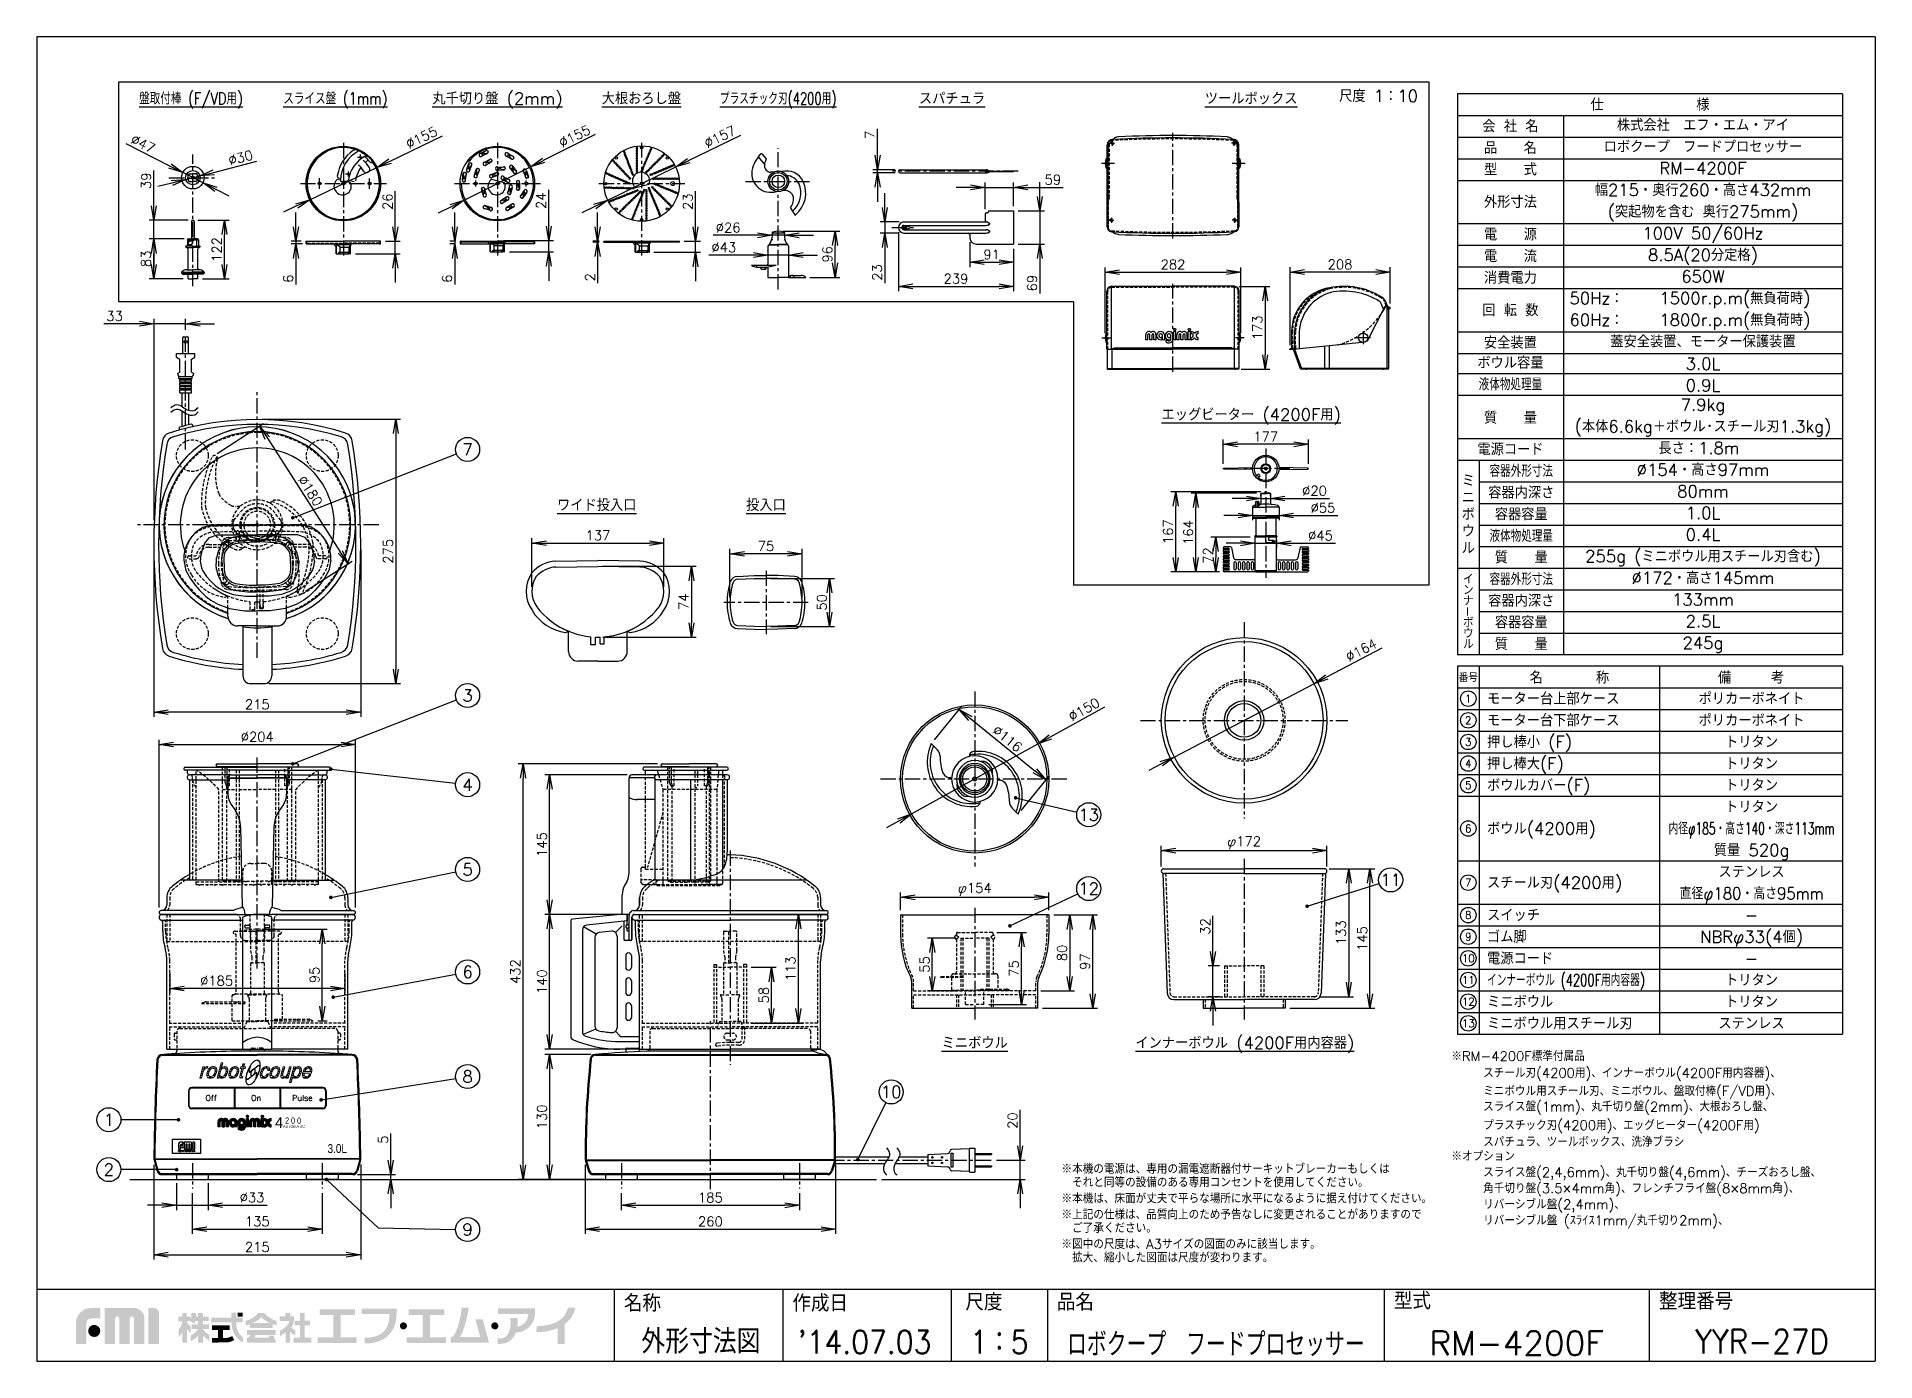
# Model space of a CAD drawing. Extents: x 115 to 2025, y 0 to 1377.
import ezdxf
from ezdxf.enums import TextEntityAlignment as Align

# ---------------------------------------------------------------- set-up
doc = ezdxf.new("R2010")
doc.units = 0
doc.header["$LTSCALE"] = 0.5
doc.header["$PDMODE"] = 3
doc.linetypes.add('CENTER', pattern=[50.8, 31.75, -6.35, 6.35, -6.35])
doc.linetypes.add('HIDDEN', pattern=[9.525, 6.35, -3.175])
doc.layers.get('0').update_dxf_attribs({"linetype": 'CONTINUOUS'})
doc.layers.get('DEFPOINTS').update_dxf_attribs({"linetype": 'CONTINUOUS'})
for name, color, linetype in [('DANMEN', 7, 'CONTINUOUS'), ('KIKI-2D2', 7, 'CONTINUOUS'), ('SIYOU', 7, 'CONTINUOUS'), ('SUNPOU', 7, 'CONTINUOUS'), ('WAKU', 7, 'CONTINUOUS')]:
    doc.layers.add(name, color=color, linetype=linetype)
doc.styles.add('BIGFONT', font='romans.shx', dxfattribs={"bigfont": 'bigfont'})
doc.styles.get("Standard").update_dxf_attribs({"font": 'ROMANS', "bigfont": 'EXTFONT.shx'})
doc.styles.add('STYLE1', font='swiss.ttf', dxfattribs={"bigfont": 'bigfont.shx'})
doc.dimstyles.get("Standard").update_dxf_attribs({"dimscale": 5, "dimtxt": 2, "dimasz": 3, "dimexe": 1, "dimexo": 1, "dimgap": 0.6, "dimtad": 3, "dimdec": 0, "dimzin": 0, "dimdsep": 46, "dimtxsty": 'STANDARD', "dimblk1": 'OPEN', "dimblk2": 'OPEN', "dimsah": 1, "dimcen": 1.5, "dimadec": 0, "dimazin": 0, "dimtfac": 1, "dimtdec": 0, "dimtmove": 0, "dimatfit": 0, "dimldrblk": 'DOTSMALL', "dimfxl": 1, "dimtvp": 1, "dimtolj": 1, "dimtzin": 0, "dimarcsym": 0})
doc.dimstyles.new('STYLE_1', dxfattribs={"dimscale": 5, "dimtxt": 2, "dimasz": 3, "dimexe": 1, "dimexo": 1, "dimgap": 0.6, "dimtad": 3, "dimdec": 0, "dimlfac": 2, "dimzin": 0, "dimdsep": 46, "dimtxsty": 'STANDARD', "dimblk1": 'OPEN', "dimblk2": 'OPEN', "dimsah": 1, "dimcen": 1.5, "dimadec": 0, "dimazin": 0, "dimtfac": 1, "dimtdec": 0, "dimtmove": 0, "dimatfit": 0, "dimldrblk": 'DOTSMALL', "dimfxl": 1, "dimtvp": 1, "dimtolj": 1, "dimtzin": 0, "dimarcsym": 0})
pattern_1 = [(45, (-4494.27663, 179.00366), (-0.0848528137, 0.0848528137), [])]

msp = doc.modelspace()

# ---------------------------------------------------------------- texts
at = {"color": 2}
for s, height, style, p in [('Off', 6, 'BIGFONT', (290.25, 270.69)), ('On', 6, 'BIGFONT', (337.59, 270.69)), ('Pulse', 6, 'BIGFONT', (380.28, 270.69)), ('4', 11.08, 'STYLE1', (362.45, 242.56))]:
    msp.add_text(s, height=height, dxfattribs=dict(at, style=style)).set_placement(p)
at = {"color": 2, "style": 'STYLE1', "width": 0.8}
for s, height, p in [('2 0 0', 6.432, (372.98, 246.91)), ('AUTOMATIC ', 2.76, (370.9, 242.6)), ('3.0L', 9.231, (417.13, 216.47))]:
    msp.add_text(s, height=height, dxfattribs=at).set_placement(p)
at = {"layer": 'SIYOU', "color": 1}
for s, width, p in [('%%U盤取付棒 (F/VD用)', 0.8, (275.18, 1306.36)), ('%%Uスライス盤 (1mm)', 0.8, (425.18, 1306.36)), ('%%Uプラスチック刃(4200用)', 0.7, (885.18, 1306.36))]:
    msp.add_text(s, height=12.5, dxfattribs=dict(at, width=width)).set_placement(p, align=Align.CENTER)
for s, p in [('%%U丸千切り盤 (2mm)', (593.5, 1306.36)), ('%%U大根おろし盤', (743.16, 1306.36)), ('%%Uスパチュラ', (1065.84, 1306.36)), ('%%Uツールボックス', (1376.61, 1306.36)), ('尺度 1：10', (1509.03, 1308.94)), ('%%Uエッグビーター (4200F用)', (1376.61, 977.81)), ('%%Uワイド投入口', (696.77, 883.74)), ('%%U投入口', (872.57, 883.74)), ('%%Uミニボウル', (1089.46, 324.75)), ('%%Uインナーボウル (4200F用内容器)', (1370.03, 324.75))]:
    msp.add_text(s, height=12.5, dxfattribs=at).set_placement(p, align=Align.CENTER)
for s, height, p in [('仕\u3000\u3000\u3000\u3000\u3000\u3000\u3000様', 12.5, (1791.01, 1306.25)), ('会 社 名', 12.5, (1646.01, 1283.75)), ('株式会社\u3000エフ・エム・アイ', 12.5, (1846.01, 1285)), ('品\u3000\u3000名', 12.5, (1646.01, 1261.25)), ('ロボクープ\u3000フードプロセッサー', 12.5, (1846.01, 1262.5)), ('型\u3000\u3000式', 12.5, (1646.01, 1238.75)), ('RM-4200F', 12.5, (1846.01, 1240)), ('幅215・奥行260・高さ432mm', 12.5, (1846.01, 1217.5)), ('外形寸法', 12.5, (1646.01, 1205)), ('(突起物を含む 奥行275mm)', 12.5, (1846.01, 1195)), ('電\u3000\u3000源', 12.5, (1646.01, 1171.25)), (' 100V 50/60Hz ', 12.5, (1846.01, 1172.5)), ('電\u3000\u3000流', 12.5, (1646.01, 1148.75)), ('8.5A(20分定格)', 12.5, (1846.01, 1150)), ('消費電力', 12.5, (1646.01, 1126.25)), ('650W', 12.5, (1846.01, 1127.5)), ('1500r.p.m(無負荷時)', 12.5, (1879.17, 1105)), ('回 転 数', 12.5, (1646.01, 1092.5)), ('1800r.p.m(無負荷時)', 12.5, (1879.17, 1082.5)), ('安全装置', 12.5, (1646.01, 1058.75)), ('蓋安全装置、モーター保護装置', 12.5, (1846.01, 1060)), ('ボウル容量', 12.5, (1646.01, 1037.97)), ('3.0L', 12.5, (1846.01, 1036.86)), ('0.9L', 12.5, (1846.01, 1014.36)), ('7.9kg', 12.5, (1846.01, 994.22)), ('質\u3000\u3000量', 12.5, (1646.01, 980.74)), ('(本体6.6kg＋ボウル･スチール刃1.3kg)', 12.5, (1846.01, 971.72)), ('電源コード', 12.5, (1646.01, 947.97)), ('長さ：1.8m ', 12.5, (1846.01, 949.22)), ('ミ', 12.5, (1602.26, 915.47)), ('%%C154・高さ97mm', 12.5, (1846.01, 926.72)), ('ニ', 12.5, (1602.26, 897.97)), ('容器内深さ', 12.5, (1657.26, 902.97)), ('80mm', 12.5, (1846.01, 904.22)), ('ボ', 12.5, (1602.26, 880.47)), ('容器容量', 12.5, (1657.26, 880.47)), ('1.0L', 12.5, (1846.01, 881.72)), ('ウ', 12.5, (1602.26, 862.97)), ('0.4L', 12.5, (1846.01, 859.22)), ('ル', 12.5, (1602.26, 845.47)), ('質\u3000\u3000量', 12.5, (1657.26, 835.47)), ('255g (ミニボウル用スチール刃含む)', 12.5, (1846.01, 836.72)), ('%%C172・高さ145mm', 12.5, (1846.01, 814.22)), ('イ', 10, (1602.26, 812.97)), ('ン', 10, (1602.26, 801.72)), ('ナ', 10, (1602.26, 790.47)), ('容器内深さ', 12.5, (1657.26, 790.47)), ('133mm', 12.5, (1846.01, 791.72)), ('ボ', 10, (1602.26, 767.97)), ('容器容量', 12.5, (1657.26, 767.97)), ('2.5L', 12.5, (1846.01, 769.22)), ('ル', 10, (1602.26, 745.47)), ('ウ', 10, (1602.26, 756.72)), ('質\u3000\u3000量', 12.5, (1657.26, 745.47)), ('245g', 12.5, (1846.01, 746.72)), ('ポリカーボネイト', 12.5, (1896.49, 688.77)), ('ポリカーボネイト', 12.5, (1896.49, 666.27)), ('トリタン', 12.5, (1896.49, 643.77)), ('トリタン', 12.5, (1896.49, 621.27)), ('トリタン', 12.5, (1896.49, 598.77)), ('トリタン', 12.5, (1896.49, 576.27)), ('質量 520g', 12.5, (1896.49, 531.27)), ('ステンレス', 12.5, (1896.49, 508.77)), ('-', 12.5, (1896.49, 463.77)), ('NBRφ33(4個)', 12.5, (1896.49, 441.27)), ('トリタン', 12.5, (1896.49, 396.27)), ('-', 12.5, (1896.49, 418.77)), ('トリタン', 12.5, (1896.49, 373.77)), ('ステンレス', 12.5, (1896.49, 351.27))]:
    msp.add_text(s, height=height, dxfattribs=at).set_placement(p, align=Align.MIDDLE_CENTER)
for s, p in [('50Hz：', (1707.35, 1105)), ('60Hz：', (1707.35, 1082.5)), ('モーター台上部ケース', (1621.72, 688.75)), ('モーター台下部ケース', (1621.72, 666.25)), ('押し棒小 (F)', (1621.72, 643.75)), ('押し棒大(F)', (1621.72, 621.25)), ('ボウルカバー(F)', (1621.72, 598.75)), ('ボウル(4200用)', (1621.72, 553.75)), ('スチール刃(4200用)', (1621.72, 497.5)), ('スイッチ', (1621.72, 463.75)), ('ゴム脚', (1621.72, 441.25)), ('電源コード', (1621.72, 418.75)), ('ミニボウル', (1621.72, 373.75)), ('ミニボウル用スチール刃', (1621.72, 351.25))]:
    msp.add_text(s, height=12.5, dxfattribs=at).set_placement(p, align=Align.MIDDLE_LEFT)
for s, width, p in [('液体物処理量', 0.8, (1646.01, 1015.47)), ('容器外形寸法', 0.8, (1657.26, 925.47)), ('液体物処理量', 0.8, (1657.26, 857.97)), ('容器外形寸法', 0.8, (1657.26, 812.97)), ('内径φ185・高さ140・深さ113mm', 0.65, (1896.49, 553.77)), ('直径φ180・高さ95mm', 0.9, (1896.49, 486.27))]:
    msp.add_text(s, height=12.5, dxfattribs=dict(at, width=width)).set_placement(p, align=Align.MIDDLE_CENTER)
msp.add_text('ー', height=10, rotation=90, dxfattribs=at).set_placement((1602.26, 779.22), align=Align.MIDDLE_CENTER)
for s, height, p in [('番号', 8.036, (1602.26, 711.25)), ('名\u3000\u3000\u3000\u3000称', 12.5, (1707.26, 711.25)), ('備\u3000\u3000\u3000考', 12.5, (1896.01, 711.25)), ('1', 8.04, (1602.26, 688.75)), ('2', 8.04, (1602.26, 666.25)), ('3', 8.04, (1602.26, 643.75)), ('4', 8.04, (1602.26, 621.25)), ('5', 8.04, (1602.26, 598.75)), ('6', 8.04, (1602.26, 553.75)), ('7', 8.04, (1602.26, 497.5)), ('8', 8.04, (1602.26, 463.75)), ('9', 8.04, (1602.26, 441.25)), ('10', 8.036, (1602.26, 418.75)), ('11', 8.036, (1602.26, 396.25)), ('12', 8.036, (1602.26, 373.75)), ('13', 8.036, (1602.26, 351.25))]:
    msp.add_text(s, height=height, dxfattribs=at).set_placement(p, align=Align.MIDDLE)
at = {"layer": 'SIYOU', "color": 1, "width": 0.7}
msp.add_text('インナーボウル (4200F用内容器)', height=12.5, dxfattribs=at).set_placement((1621.72, 396.25), align=Align.MIDDLE_LEFT)
at = {"layer": 'SIYOU', "color": 1}
for s, p in [('※RM-4200F標準付属品', (1584.7, 312.11)), ('\u3000\u3000\u3000スチール刃(4200用)、インナーボウル(4200F用内容器)、', (1584.7, 294.72)), ('\u3000\u3000\u3000ミニボウル用スチール刃、ミニボウル、盤取付棒(F/VD用)、', (1584.7, 275.89)), ('\u3000\u3000\u3000スライス盤(1mm)、丸千切り盤(2mm)、大根おろし盤、', (1584.7, 259.73)), ('\u3000\u3000\u3000プラスチック刃(4200用)、エッグヒーター(4200F用)', (1584.7, 240.34)), ('\u3000\u3000\u3000スパチュラ、ツールボックス、洗浄ブラシ', (1584.7, 223.07)), ('※オプション', (1584.7, 208.11)), ('※本機の電源は、専用の漏電遮断器付サーキットブレーカーもしくは', (1179.65, 194.94)), ('\u3000それと同等の設備のある専用コンセントを使用してください。', (1179.65, 180.94)), ('\u3000\u3000\u3000スライス盤(2,4,6mm)、丸千切り盤(4,6mm)、チーズおろし盤、', (1584.7, 191.44)), ('※本機は、床面が丈夫で平らな場所に水平になるように据え付けてください。', (1179.65, 164.22)), ('\u3000\u3000\u3000角千切り盤(3.5×4mm角)、フレンチフライ盤(8×8mm角)、', (1584.7, 174.76)), ('※上記の仕様は、品質向上のため予告なしに変更されることがありますので', (1179.65, 147.5)), ('\u3000\u3000\u3000リバーシブル盤(2,4mm)、', (1584.7, 158.08)), ('\u3000\u3000\u3000リバーシブル盤 (ｽﾗｲｽ1mm/丸千切り2mm)、', (1584.7, 141.4)), ('\u3000ご了承ください。', (1179.65, 133.5)), ('※図中の尺度は、A3サイズの図面のみに該当します。', (1179.65, 116.78)), ('\u3000拡大、縮小した図面は尺度が変わります。', (1179.65, 102.78))]:
    msp.add_text(s, height=10, dxfattribs=at).set_placement(p)
at = {"layer": 'SUNPOU'}
for s, p in [('7', (562.6, 947.78)), ('3', (562.6, 691.96)), ('4', (562.6, 599.31)), ('13', (1207.9, 568.09)), ('5', (562.6, 511.22)), ('12', (1207.9, 491.28)), ('11', (1521.56, 500.3)), ('6', (562.6, 404.68)), ('8', (562.6, 296.01)), ('10', (1002.66, 279.93)), ('1', (189.92, 251.03)), ('2', (189.91, 199.21)), ('9', (562.6, 136.93))]:
    msp.add_text(s, height=12.5, dxfattribs=at).set_placement(p, align=Align.MIDDLE)
at = {"layer": 'WAKU'}
for s, p in [('名称', (725.02, 51.55)), ('作成日', (900.02, 51.55)), ('尺度', (1079.76, 52.71)), ('品名', (1174.84, 52.71)), ('型式', (1524.95, 53.98)), ('整理番号', (1800.43, 53.55))]:
    msp.add_text(s, height=17.5, dxfattribs=at).set_placement(p)
at = {"layer": 'WAKU', "color": 1, "width": 0.9}
for s, height, p in [('外形寸法図', 25, (805, 8.02)), ("'14.07.03", 24, (975, 8.02)), ('1：5', 24, (1115, 8.02)), ('YYR-27D', 25, (1907.5, 8.02))]:
    msp.add_text(s, height=height, dxfattribs=at).set_placement(p, align=Align.CENTER)
at = {"layer": 'WAKU', "color": 1, "width": 0.75}
msp.add_text('ロボクープ\u3000フードプロセッサー', height=25, dxfattribs=at).set_placement((1340, 18.75), align=Align.MIDDLE)
at = {"layer": 'WAKU', "color": 1}
msp.add_text('RM-4200F', height=25, dxfattribs=at).set_placement((1652.5, 18.75), align=Align.MIDDLE)

# ---------------------------------------------------------------- blocks, each defined once
blk = doc.blocks.new('_OPEN')
at = {"color": 0, "linetype": 'ByBlock'}
for p, q in [((-1, 0.17), (0, 0)), ((0, 0), (-1, -0.17)), ((0, 0), (-1, 0))]:
    blk.add_line(p, q, dxfattribs=at)
blk = doc.blocks.new('*D2')
at = {"layer": 'DEFPOINTS', "color": 0}
for p in [(1365.9, 1132), (1224.9, 1063.8), (1365.9, 1063.8)]:
    blk.add_point(p, dxfattribs=at)
at = {"layer": 'SUNPOU', "color": 0, "lineweight": -2}
for p, q in [((1224.9, 1068.8), (1224.9, 1137)), ((1239.9, 1132), (1350.9, 1132)), ((1365.9, 1068.8), (1365.9, 1137))]:
    blk.add_line(p, q, dxfattribs=at)
at = {"layer": 'SUNPOU', "color": 0, "lineweight": -2, "xscale": 15, "yscale": 15, "zscale": 15, "rotation": 180}
blk.add_blockref('_OPEN', (1224.9, 1132), dxfattribs=at)
at = {"layer": 'SUNPOU', "color": 0, "lineweight": -2, "xscale": 15, "yscale": 15, "zscale": 15}
blk.add_blockref('_OPEN', (1365.9, 1132), dxfattribs=at)
at = {"layer": 'SUNPOU', "color": 0, "insert": (1295.4, 1140), "char_height": 10, "attachment_point": 5}
blk.add_mtext('\\A1;282', dxfattribs=at)
blk = doc.blocks.new('_DotSmall')
at = {"color": 0, "linetype": 'ByBlock', "const_width": 0.5}
blk.add_lwpolyline([(-0.0625, 0, 1), (0.0625, 0, 1)], format="xyb", close=True, dxfattribs=at)
blk = doc.blocks.new('*D3')
at = {"layer": 'DEFPOINTS', "color": 0}
for p in [(1084.2, 1168.2), (1129.7, 1161.2), (1129.7, 1142.4)]:
    blk.add_point(p, dxfattribs=at)
at = {"layer": 'SUNPOU', "color": 0, "lineweight": -2}
for p, q in [((1084.2, 1163.2), (1084.2, 1137.4)), ((1129.7, 1156.2), (1129.7, 1137.4)), ((1099.2, 1142.4), (1114.7, 1142.4))]:
    blk.add_line(p, q, dxfattribs=at)
at = {"layer": 'SUNPOU', "color": 0, "lineweight": -2, "xscale": 15, "yscale": 15, "zscale": 15, "rotation": 180}
blk.add_blockref('_OPEN', (1084.2, 1142.4), dxfattribs=at)
at = {"layer": 'SUNPOU', "color": 0, "lineweight": -2, "xscale": 15, "yscale": 15, "zscale": 15}
blk.add_blockref('_OPEN', (1129.7, 1142.4), dxfattribs=at)
at = {"layer": 'SUNPOU', "color": 0, "insert": (1107, 1150.4), "char_height": 10, "attachment_point": 5}
blk.add_mtext('\\A1;91', dxfattribs=at)
blk = doc.blocks.new('*D4')
at = {"layer": 'DEFPOINTS', "color": 0}
for p in [(988.5, 1238.5), (1011.8, 1238.5), (1011.8, 1235.3)]:
    blk.add_point(p, dxfattribs=at)
at = {"layer": 'SUNPOU', "color": 0, "lineweight": -2}
for p, q in [((988.5, 1253.5), (988.5, 1281.2)), ((1006.8, 1238.5), (983.5, 1238.5)), ((1006.8, 1235.3), (983.5, 1235.3)), ((988.5, 1235.3), (988.5, 1238.5)), ((988.5, 1220.3), (988.5, 1205.3))]:
    blk.add_line(p, q, dxfattribs=at)
at = {"layer": 'SUNPOU', "color": 0, "lineweight": -2, "xscale": 15, "yscale": 15, "zscale": 15}
for p, rotation in [((988.5, 1238.5), 270), ((988.5, 1235.3), 90)]:
    blk.add_blockref('_OPEN', p, dxfattribs=dict(at, rotation=rotation))
at = {"layer": 'SUNPOU', "color": 0, "insert": (980.5, 1274.8), "char_height": 10, "attachment_point": 5, "rotation": 90}
blk.add_mtext('\\A1;7', dxfattribs=at)
blk = doc.blocks.new('*D5')
at = {"layer": 'DEFPOINTS', "color": 0}
for p in [(1129.7, 1220.2), (1100.2, 1192.7), (1129.7, 1195.7)]:
    blk.add_point(p, dxfattribs=at)
at = {"layer": 'SUNPOU', "color": 0, "lineweight": -2}
for p, q in [((1100.2, 1197.7), (1100.2, 1225.2)), ((1129.7, 1200.7), (1129.7, 1225.2)), ((1085.2, 1220.2), (1070.2, 1220.2)), ((1100.2, 1220.2), (1129.7, 1220.2)), ((1144.7, 1220.2), (1181.4, 1220.2))]:
    blk.add_line(p, q, dxfattribs=at)
at = {"layer": 'SUNPOU', "color": 0, "lineweight": -2, "xscale": 15, "yscale": 15, "zscale": 15}
blk.add_blockref('_OPEN', (1100.2, 1220.2), dxfattribs=at)
at = {"layer": 'SUNPOU', "color": 0, "lineweight": -2, "xscale": 15, "yscale": 15, "zscale": 15, "rotation": 180}
blk.add_blockref('_OPEN', (1129.7, 1220.2), dxfattribs=at)
at = {"layer": 'SUNPOU', "color": 0, "insert": (1170.6, 1228.2), "char_height": 10, "attachment_point": 5}
blk.add_mtext('\\A1;59', dxfattribs=at)
blk = doc.blocks.new('*D6')
at = {"layer": 'DEFPOINTS', "color": 0}
for p in [(1129.7, 1195.7), (1129.7, 1161.2), (1157.1, 1161.2)]:
    blk.add_point(p, dxfattribs=at)
at = {"layer": 'SUNPOU', "color": 0, "lineweight": -2}
for p, q in [((1157.1, 1210.7), (1157.1, 1225.7)), ((1134.7, 1195.7), (1162.1, 1195.7)), ((1157.1, 1195.7), (1157.1, 1161.2)), ((1134.7, 1161.2), (1162.1, 1161.2)), ((1157.1, 1146.2), (1157.1, 1110))]:
    blk.add_line(p, q, dxfattribs=at)
at = {"layer": 'SUNPOU', "color": 0, "lineweight": -2, "xscale": 15, "yscale": 15, "zscale": 15}
for p, rotation in [((1157.1, 1195.7), 270), ((1157.1, 1161.2), 90)]:
    blk.add_blockref('_OPEN', p, dxfattribs=dict(at, rotation=rotation))
at = {"layer": 'SUNPOU', "color": 0, "insert": (1149.1, 1120.6), "char_height": 10, "attachment_point": 5, "rotation": 90}
blk.add_mtext('\\A1;69', dxfattribs=at)
blk = doc.blocks.new('*D7')
at = {"layer": 'DEFPOINTS', "color": 0}
for p in [(1010.2, 1178.5), (1129.7, 1161.2), (1129.7, 1117.2)]:
    blk.add_point(p, dxfattribs=at)
at = {"layer": 'SUNPOU', "color": 0, "lineweight": -2}
for p, q in [((1010.2, 1173.5), (1010.2, 1112.2)), ((1129.7, 1156.2), (1129.7, 1112.2)), ((1025.2, 1117.2), (1114.7, 1117.2))]:
    blk.add_line(p, q, dxfattribs=at)
at = {"layer": 'SUNPOU', "color": 0, "lineweight": -2, "xscale": 15, "yscale": 15, "zscale": 15, "rotation": 180}
blk.add_blockref('_OPEN', (1010.2, 1117.2), dxfattribs=at)
at = {"layer": 'SUNPOU', "color": 0, "lineweight": -2, "xscale": 15, "yscale": 15, "zscale": 15}
blk.add_blockref('_OPEN', (1129.7, 1117.2), dxfattribs=at)
at = {"layer": 'SUNPOU', "color": 0, "insert": (1070, 1125.2), "char_height": 10, "attachment_point": 5}
blk.add_mtext('\\A1;239', dxfattribs=at)
blk = doc.blocks.new('*D8')
at = {"layer": 'DEFPOINTS', "color": 0}
for p in [(878.9, 1171.3), (878.9, 1170.4), (891.9, 1171.3)]:
    blk.add_point(p, dxfattribs=at)
at = {"layer": 'SUNPOU', "color": 0, "lineweight": -2}
for p, q in [((863.9, 1170.4), (817.6, 1170.4)), ((891.9, 1170.4), (878.9, 1170.4)), ((878.9, 1166.3), (878.9, 1165.4)), ((891.9, 1166.3), (891.9, 1165.4)), ((906.9, 1170.4), (921.9, 1170.4))]:
    blk.add_line(p, q, dxfattribs=at)
at = {"layer": 'SUNPOU', "color": 0, "lineweight": -2, "xscale": 15, "yscale": 15, "zscale": 15}
blk.add_blockref('_OPEN', (878.9, 1170.4), dxfattribs=at)
at = {"layer": 'SUNPOU', "color": 0, "lineweight": -2, "xscale": 15, "yscale": 15, "zscale": 15, "rotation": 180}
blk.add_blockref('_OPEN', (891.9, 1170.4), dxfattribs=at)
at = {"layer": 'SUNPOU', "color": 0, "insert": (833.3, 1178.4), "char_height": 10, "attachment_point": 5}
blk.add_mtext('\\A1;%%C26', dxfattribs=at)
blk = doc.blocks.new('*D9')
at = {"layer": 'DEFPOINTS', "color": 0}
for p in [(874.6, 1149.8), (874.6, 1149.7), (896.1, 1151.1)]:
    blk.add_point(p, dxfattribs=at)
at = {"layer": 'SUNPOU', "color": 0, "lineweight": -2}
for p, q in [((859.6, 1149.8), (813.1, 1149.8)), ((874.6, 1154.7), (874.6, 1154.8)), ((896.1, 1149.8), (874.6, 1149.8)), ((896.1, 1146.1), (896.1, 1144.8)), ((911.1, 1149.8), (926.1, 1149.8))]:
    blk.add_line(p, q, dxfattribs=at)
at = {"layer": 'SUNPOU', "color": 0, "lineweight": -2, "xscale": 15, "yscale": 15, "zscale": 15}
blk.add_blockref('_OPEN', (874.6, 1149.8), dxfattribs=at)
at = {"layer": 'SUNPOU', "color": 0, "lineweight": -2, "xscale": 15, "yscale": 15, "zscale": 15, "rotation": 180}
blk.add_blockref('_OPEN', (896.1, 1149.8), dxfattribs=at)
at = {"layer": 'SUNPOU', "color": 0, "insert": (828.8, 1157.8), "char_height": 10, "attachment_point": 5}
blk.add_mtext('\\A1;%%C43', dxfattribs=at)
blk = doc.blocks.new('*D10')
at = {"layer": 'DEFPOINTS', "color": 0}
for p in [(885.4, 1174.6), (944.4, 1174.6), (913.2, 1126.6)]:
    blk.add_point(p, dxfattribs=at)
at = {"layer": 'SUNPOU', "color": 0, "lineweight": -2}
for p, q in [((890.4, 1174.6), (949.4, 1174.6)), ((944.4, 1141.6), (944.4, 1159.6)), ((918.2, 1126.6), (949.4, 1126.6))]:
    blk.add_line(p, q, dxfattribs=at)
at = {"layer": 'SUNPOU', "color": 0, "lineweight": -2, "xscale": 15, "yscale": 15, "zscale": 15}
for p, rotation in [((944.4, 1174.6), 90), ((944.4, 1126.6), 270)]:
    blk.add_blockref('_OPEN', p, dxfattribs=dict(at, rotation=rotation))
at = {"layer": 'SUNPOU', "color": 0, "insert": (936.4, 1150.6), "char_height": 10, "attachment_point": 5, "rotation": 90}
blk.add_mtext('\\A1;96', dxfattribs=at)
blk = doc.blocks.new('*D11')
at = {"layer": 'DEFPOINTS', "color": 0}
for p in [(344.1, 979.4), (351.1, 704.4), (488, 704.4)]:
    blk.add_point(p, dxfattribs=at)
at = {"layer": 'SUNPOU', "color": 0, "lineweight": -2}
for p, q in [((349.1, 979.4), (493, 979.4)), ((488, 964.4), (488, 719.4)), ((356.1, 704.4), (493, 704.4))]:
    blk.add_line(p, q, dxfattribs=at)
at = {"layer": 'SUNPOU', "color": 0, "lineweight": -2, "xscale": 15, "yscale": 15, "zscale": 15}
for p, rotation in [((488, 979.4), 90), ((488, 704.4), 270)]:
    blk.add_blockref('_OPEN', p, dxfattribs=dict(at, rotation=rotation))
at = {"layer": 'SUNPOU', "color": 0, "insert": (480, 841.9), "char_height": 10, "attachment_point": 5, "rotation": 90}
blk.add_mtext('\\A1;275', dxfattribs=at)
blk = doc.blocks.new('*D12')
at = {"layer": 'DEFPOINTS', "color": 0}
for p in [(236.6, 848.9), (451.6, 848.9), (236.6, 674.7)]:
    blk.add_point(p, dxfattribs=at)
at = {"layer": 'SUNPOU', "color": 0, "lineweight": -2}
for p, q in [((236.6, 843.9), (236.6, 669.7)), ((451.6, 843.9), (451.6, 669.7)), ((436.6, 674.7), (251.6, 674.7))]:
    blk.add_line(p, q, dxfattribs=at)
at = {"layer": 'SUNPOU', "color": 0, "lineweight": -2, "xscale": 15, "yscale": 15, "zscale": 15, "rotation": 180}
blk.add_blockref('_OPEN', (236.6, 674.7), dxfattribs=at)
at = {"layer": 'SUNPOU', "color": 0, "lineweight": -2, "xscale": 15, "yscale": 15, "zscale": 15}
blk.add_blockref('_OPEN', (451.6, 674.7), dxfattribs=at)
at = {"layer": 'SUNPOU', "color": 0, "insert": (344.1, 682.7), "char_height": 10, "attachment_point": 5}
blk.add_mtext('\\A1;215', dxfattribs=at)
blk = doc.blocks.new('*D13')
at = {"layer": 'DEFPOINTS', "color": 0}
for p in [(446.1, 641.1), (242.1, 466.5), (446.1, 466.5)]:
    blk.add_point(p, dxfattribs=at)
at = {"layer": 'SUNPOU', "color": 0, "lineweight": -2}
for p, q in [((242.1, 471.5), (242.1, 646.1)), ((257.1, 641.1), (431.1, 641.1)), ((446.1, 471.5), (446.1, 646.1))]:
    blk.add_line(p, q, dxfattribs=at)
at = {"layer": 'SUNPOU', "color": 0, "lineweight": -2, "xscale": 15, "yscale": 15, "zscale": 15, "rotation": 180}
blk.add_blockref('_OPEN', (242.1, 641.1), dxfattribs=at)
at = {"layer": 'SUNPOU', "color": 0, "lineweight": -2, "xscale": 15, "yscale": 15, "zscale": 15}
blk.add_blockref('_OPEN', (446.1, 641.1), dxfattribs=at)
at = {"layer": 'SUNPOU', "color": 0, "insert": (344.1, 649.1), "char_height": 10, "attachment_point": 5}
blk.add_mtext('\\A1;%%c204', dxfattribs=at)
blk = doc.blocks.new('*D14')
at = {"layer": 'DEFPOINTS', "color": 0}
for p in [(260.1, 190), (293.1, 190), (293.1, 162.2)]:
    blk.add_point(p, dxfattribs=at)
at = {"layer": 'SUNPOU', "color": 0, "lineweight": -2}
for p, q in [((260.1, 185), (260.1, 157.2)), ((293.1, 185), (293.1, 157.2)), ((245.1, 162.2), (230.1, 162.2)), ((260.1, 162.2), (293.1, 162.2)), ((308.1, 162.2), (354.4, 162.2))]:
    blk.add_line(p, q, dxfattribs=at)
at = {"layer": 'SUNPOU', "color": 0, "lineweight": -2, "xscale": 15, "yscale": 15, "zscale": 15}
blk.add_blockref('_OPEN', (260.1, 162.2), dxfattribs=at)
at = {"layer": 'SUNPOU', "color": 0, "lineweight": -2, "xscale": 15, "yscale": 15, "zscale": 15, "rotation": 180}
blk.add_blockref('_OPEN', (293.1, 162.2), dxfattribs=at)
at = {"layer": 'SUNPOU', "color": 0, "insert": (338.7, 170.2), "char_height": 10, "attachment_point": 5}
blk.add_mtext('\\A1;%%C33', dxfattribs=at)
blk = doc.blocks.new('*D15')
at = {"layer": 'DEFPOINTS', "color": 0}
for p in [(276.6, 179.7), (411.6, 179.7), (411.6, 137.3)]:
    blk.add_point(p, dxfattribs=at)
at = {"layer": 'SUNPOU', "color": 0, "lineweight": -2}
for p, q in [((276.6, 174.7), (276.6, 132.3)), ((411.6, 174.7), (411.6, 132.3)), ((291.6, 137.3), (396.6, 137.3))]:
    blk.add_line(p, q, dxfattribs=at)
at = {"layer": 'SUNPOU', "color": 0, "lineweight": -2, "xscale": 15, "yscale": 15, "zscale": 15, "rotation": 180}
blk.add_blockref('_OPEN', (276.6, 137.3), dxfattribs=at)
at = {"layer": 'SUNPOU', "color": 0, "lineweight": -2, "xscale": 15, "yscale": 15, "zscale": 15}
blk.add_blockref('_OPEN', (411.6, 137.3), dxfattribs=at)
at = {"layer": 'SUNPOU', "color": 0, "insert": (344.1, 145.3), "char_height": 10, "attachment_point": 5}
blk.add_mtext('\\A1;135', dxfattribs=at)
blk = doc.blocks.new('*D16')
at = {"layer": 'DEFPOINTS', "color": 0}
for p in [(236.6, 209.3), (451.6, 209.5), (451.6, 110.7)]:
    blk.add_point(p, dxfattribs=at)
at = {"layer": 'SUNPOU', "color": 0, "lineweight": -2}
for p, q in [((236.6, 204.3), (236.6, 105.7)), ((451.6, 204.5), (451.6, 105.7)), ((251.6, 110.7), (436.6, 110.7))]:
    blk.add_line(p, q, dxfattribs=at)
at = {"layer": 'SUNPOU', "color": 0, "lineweight": -2, "xscale": 15, "yscale": 15, "zscale": 15, "rotation": 180}
blk.add_blockref('_OPEN', (236.6, 110.7), dxfattribs=at)
at = {"layer": 'SUNPOU', "color": 0, "lineweight": -2, "xscale": 15, "yscale": 15, "zscale": 15}
blk.add_blockref('_OPEN', (451.6, 110.7), dxfattribs=at)
at = {"layer": 'SUNPOU', "color": 0, "insert": (344.1, 118.7), "char_height": 10, "attachment_point": 5}
blk.add_mtext('\\A1;215', dxfattribs=at)
blk = doc.blocks.new('*D17')
at = {"layer": 'DEFPOINTS', "color": 0}
for p in [(722.3, 179.7), (907.3, 179.7), (907.3, 162.1)]:
    blk.add_point(p, dxfattribs=at)
at = {"layer": 'SUNPOU', "color": 0, "lineweight": -2}
for p, q in [((722.3, 174.7), (722.3, 157.1)), ((907.3, 174.7), (907.3, 157.1)), ((737.3, 162.1), (892.3, 162.1))]:
    blk.add_line(p, q, dxfattribs=at)
at = {"layer": 'SUNPOU', "color": 0, "lineweight": -2, "xscale": 15, "yscale": 15, "zscale": 15, "rotation": 180}
blk.add_blockref('_OPEN', (722.3, 162.1), dxfattribs=at)
at = {"layer": 'SUNPOU', "color": 0, "lineweight": -2, "xscale": 15, "yscale": 15, "zscale": 15}
blk.add_blockref('_OPEN', (907.3, 162.1), dxfattribs=at)
at = {"layer": 'SUNPOU', "color": 0, "insert": (814.8, 170.1), "char_height": 10, "attachment_point": 5}
blk.add_mtext('\\A1;185', dxfattribs=at)
blk = doc.blocks.new('*D18')
at = {"layer": 'DEFPOINTS', "color": 0}
for p in [(684.8, 209.3), (944.8, 209.3), (944.8, 137.3)]:
    blk.add_point(p, dxfattribs=at)
at = {"layer": 'SUNPOU', "color": 0, "lineweight": -2}
for p, q in [((684.8, 204.3), (684.8, 132.3)), ((944.8, 204.3), (944.8, 132.3)), ((699.8, 137.3), (929.8, 137.3))]:
    blk.add_line(p, q, dxfattribs=at)
at = {"layer": 'SUNPOU', "color": 0, "lineweight": -2, "xscale": 15, "yscale": 15, "zscale": 15, "rotation": 180}
blk.add_blockref('_OPEN', (684.8, 137.3), dxfattribs=at)
at = {"layer": 'SUNPOU', "color": 0, "lineweight": -2, "xscale": 15, "yscale": 15, "zscale": 15}
blk.add_blockref('_OPEN', (944.8, 137.3), dxfattribs=at)
at = {"layer": 'SUNPOU', "color": 0, "insert": (814.8, 145.3), "char_height": 10, "attachment_point": 5}
blk.add_mtext('\\A1;260', dxfattribs=at)
blk = doc.blocks.new('*D19')
at = {"layer": 'DEFPOINTS', "color": 0}
for p in [(1107.1, 209), (1136.7, 209), (987.6, 189)]:
    blk.add_point(p, dxfattribs=at)
at = {"layer": 'SUNPOU', "color": 0, "lineweight": -2}
for p, q in [((1136.7, 224), (1136.7, 261.2)), ((1112.1, 209), (1141.7, 209)), ((1136.7, 189), (1136.7, 209)), ((992.6, 189), (1141.7, 189)), ((1136.7, 174), (1136.7, 159))]:
    blk.add_line(p, q, dxfattribs=at)
at = {"layer": 'SUNPOU', "color": 0, "lineweight": -2, "xscale": 15, "yscale": 15, "zscale": 15}
for p, rotation in [((1136.7, 209), 270), ((1136.7, 189), 90)]:
    blk.add_blockref('_OPEN', p, dxfattribs=dict(at, rotation=rotation))
at = {"layer": 'SUNPOU', "color": 0, "insert": (1128.7, 250.1), "char_height": 10, "attachment_point": 5, "rotation": 90}
blk.add_mtext('\\A1;20', dxfattribs=at)
blk = doc.blocks.new('*D20')
at = {"layer": 'DEFPOINTS', "color": 0}
for p in [(443.3, 194), (482.7, 194), (427.1, 189)]:
    blk.add_point(p, dxfattribs=at)
at = {"layer": 'SUNPOU', "color": 0, "lineweight": -2}
for p, q in [((482.7, 209), (482.7, 236.7)), ((448.3, 194), (487.7, 194)), ((482.7, 189), (482.7, 194)), ((432.1, 189), (487.7, 189)), ((482.7, 174), (482.7, 159))]:
    blk.add_line(p, q, dxfattribs=at)
at = {"layer": 'SUNPOU', "color": 0, "lineweight": -2, "xscale": 15, "yscale": 15, "zscale": 15}
for p, rotation in [((482.7, 194), 270), ((482.7, 189), 90)]:
    blk.add_blockref('_OPEN', p, dxfattribs=dict(at, rotation=rotation))
at = {"layer": 'SUNPOU', "color": 0, "insert": (474.7, 230.3), "char_height": 10, "attachment_point": 5, "rotation": 90}
blk.add_mtext('\\A1;5', dxfattribs=at)
blk = doc.blocks.new('*D21')
at = {"layer": 'DEFPOINTS', "color": 0}
for p in [(695.6, 319), (647.8, 189), (706.8, 189)]:
    blk.add_point(p, dxfattribs=at)
at = {"layer": 'SUNPOU', "color": 0, "lineweight": -2}
for p, q in [((690.6, 319), (642.8, 319)), ((647.8, 304), (647.8, 204)), ((701.8, 189), (642.8, 189))]:
    blk.add_line(p, q, dxfattribs=at)
at = {"layer": 'SUNPOU', "color": 0, "lineweight": -2, "xscale": 15, "yscale": 15, "zscale": 15}
for p, rotation in [((647.8, 319), 90), ((647.8, 189), 270)]:
    blk.add_blockref('_OPEN', p, dxfattribs=dict(at, rotation=rotation))
at = {"layer": 'SUNPOU', "color": 0, "insert": (639.8, 254), "char_height": 10, "attachment_point": 5, "rotation": 90}
blk.add_mtext('\\A1;130', dxfattribs=at)
blk = doc.blocks.new('*D22')
at = {"layer": 'DEFPOINTS', "color": 0}
for p in [(647.8, 464.5), (725.9, 464.5), (725.9, 324.5)]:
    blk.add_point(p, dxfattribs=at)
at = {"layer": 'SUNPOU', "color": 0, "lineweight": -2}
for p, q in [((720.9, 464.5), (642.8, 464.5)), ((647.8, 339.5), (647.8, 449.5)), ((720.9, 324.5), (642.8, 324.5))]:
    blk.add_line(p, q, dxfattribs=at)
at = {"layer": 'SUNPOU', "color": 0, "lineweight": -2, "xscale": 15, "yscale": 15, "zscale": 15}
for p, rotation in [((647.8, 464.5), 90), ((647.8, 324.5), 270)]:
    blk.add_blockref('_OPEN', p, dxfattribs=dict(at, rotation=rotation))
at = {"layer": 'SUNPOU', "color": 0, "insert": (639.8, 394.5), "char_height": 10, "attachment_point": 5, "rotation": 90}
blk.add_mtext('\\A1;140', dxfattribs=at)
blk = doc.blocks.new('*D23')
at = {"layer": 'DEFPOINTS', "color": 0}
for p in [(647.8, 609.5), (733.3, 609.5), (735.8, 464.5)]:
    blk.add_point(p, dxfattribs=at)
at = {"layer": 'SUNPOU', "color": 0, "lineweight": -2}
for p, q in [((728.3, 609.5), (642.8, 609.5)), ((647.8, 479.5), (647.8, 594.5)), ((730.8, 464.5), (642.8, 464.5))]:
    blk.add_line(p, q, dxfattribs=at)
at = {"layer": 'SUNPOU', "color": 0, "lineweight": -2, "xscale": 15, "yscale": 15, "zscale": 15}
for p, rotation in [((647.8, 609.5), 90), ((647.8, 464.5), 270)]:
    blk.add_blockref('_OPEN', p, dxfattribs=dict(at, rotation=rotation))
at = {"layer": 'SUNPOU', "color": 0, "insert": (639.8, 537), "char_height": 10, "attachment_point": 5, "rotation": 90}
blk.add_mtext('\\A1;145', dxfattribs=at)
blk = doc.blocks.new('*D24')
at = {"layer": 'DEFPOINTS', "color": 0}
for p in [(620.2, 621), (764.9, 621), (709.2, 189)]:
    blk.add_point(p, dxfattribs=at)
at = {"layer": 'SUNPOU', "color": 0, "lineweight": -2}
for p, q in [((759.9, 621), (615.2, 621)), ((620.2, 204), (620.2, 606)), ((704.2, 189), (615.2, 189))]:
    blk.add_line(p, q, dxfattribs=at)
at = {"layer": 'SUNPOU', "color": 0, "lineweight": -2, "xscale": 15, "yscale": 15, "zscale": 15}
for p, rotation in [((620.2, 621), 90), ((620.2, 189), 270)]:
    blk.add_blockref('_OPEN', p, dxfattribs=dict(at, rotation=rotation))
at = {"layer": 'SUNPOU', "color": 0, "insert": (612.2, 405), "char_height": 10, "attachment_point": 5, "rotation": 90}
blk.add_mtext('\\A1;432', dxfattribs=at)
blk = doc.blocks.new('*D25')
at = {"layer": 'DEFPOINTS', "color": 0}
for p in [(1359.2, 1117.3), (1361.4, 1031.1), (1391.2, 1031.1)]:
    blk.add_point(p, dxfattribs=at)
at = {"layer": 'SUNPOU', "color": 0, "lineweight": -2}
for p, q in [((1364.2, 1117.3), (1396.2, 1117.3)), ((1391.2, 1102.3), (1391.2, 1046.1)), ((1366.4, 1031.1), (1396.2, 1031.1))]:
    blk.add_line(p, q, dxfattribs=at)
at = {"layer": 'SUNPOU', "color": 0, "lineweight": -2, "xscale": 15, "yscale": 15, "zscale": 15}
for p, rotation in [((1391.2, 1117.3), 90), ((1391.2, 1031.1), 270)]:
    blk.add_blockref('_OPEN', p, dxfattribs=dict(at, rotation=rotation))
at = {"layer": 'SUNPOU', "color": 0, "insert": (1383.2, 1074.2), "char_height": 10, "attachment_point": 5, "rotation": 90}
blk.add_mtext('\\A1;173', dxfattribs=at)
blk = doc.blocks.new('*D26')
at = {"layer": 'DEFPOINTS', "color": 0}
for p in [(1417, 1132.1), (1521, 1094.6), (1417, 1051.3)]:
    blk.add_point(p, dxfattribs=at)
at = {"layer": 'SUNPOU', "color": 0, "lineweight": -2}
for p, q in [((1417, 1056.3), (1417, 1137.1)), ((1506, 1132.1), (1432, 1132.1)), ((1521, 1099.6), (1521, 1137.1))]:
    blk.add_line(p, q, dxfattribs=at)
at = {"layer": 'SUNPOU', "color": 0, "lineweight": -2, "xscale": 15, "yscale": 15, "zscale": 15, "rotation": 180}
blk.add_blockref('_OPEN', (1417, 1132.1), dxfattribs=at)
at = {"layer": 'SUNPOU', "color": 0, "lineweight": -2, "xscale": 15, "yscale": 15, "zscale": 15}
blk.add_blockref('_OPEN', (1521, 1132.1), dxfattribs=at)
at = {"layer": 'SUNPOU', "color": 0, "insert": (1469, 1140.1), "char_height": 10, "attachment_point": 5}
blk.add_mtext('\\A1;208', dxfattribs=at)
blk = doc.blocks.new('*D27')
at = {"layer": 'DEFPOINTS', "color": 0}
for p in [(872.6, 813.8), (872.6, 763.8), (938.6, 763.8)]:
    blk.add_point(p, dxfattribs=at)
at = {"layer": 'SUNPOU', "color": 0, "lineweight": -2}
for p, q in [((877.6, 813.8), (943.6, 813.8)), ((938.6, 798.8), (938.6, 778.8)), ((877.6, 763.8), (943.6, 763.8))]:
    blk.add_line(p, q, dxfattribs=at)
at = {"layer": 'SUNPOU', "color": 0, "lineweight": -2, "xscale": 15, "yscale": 15, "zscale": 15}
for p, rotation in [((938.6, 813.8), 90), ((938.6, 763.8), 270)]:
    blk.add_blockref('_OPEN', p, dxfattribs=dict(at, rotation=rotation))
at = {"layer": 'SUNPOU', "color": 0, "insert": (930.6, 788.8), "char_height": 10, "attachment_point": 5, "rotation": 90}
blk.add_mtext('\\A1;50', dxfattribs=at)
blk = doc.blocks.new('*D28')
at = {"layer": 'DEFPOINTS', "color": 0}
for p in [(835.1, 839.3), (835.1, 788.8), (910.1, 788.8)]:
    blk.add_point(p, dxfattribs=at)
at = {"layer": 'SUNPOU', "color": 0, "lineweight": -2}
for p, q in [((835.1, 793.8), (835.1, 844.3)), ((910.1, 793.8), (910.1, 844.3)), ((895.1, 839.3), (850.1, 839.3))]:
    blk.add_line(p, q, dxfattribs=at)
at = {"layer": 'SUNPOU', "color": 0, "lineweight": -2, "xscale": 15, "yscale": 15, "zscale": 15, "rotation": 180}
blk.add_blockref('_OPEN', (835.1, 839.3), dxfattribs=at)
at = {"layer": 'SUNPOU', "color": 0, "lineweight": -2, "xscale": 15, "yscale": 15, "zscale": 15}
blk.add_blockref('_OPEN', (910.1, 839.3), dxfattribs=at)
at = {"layer": 'SUNPOU', "color": 0, "insert": (872.6, 847.3), "char_height": 10, "attachment_point": 5}
blk.add_mtext('\\A1;75', dxfattribs=at)
blk = doc.blocks.new('*D29')
at = {"layer": 'DEFPOINTS', "color": 0}
for p in [(1044.3, 642), (1163.5, 604.2), (1134.6, 568.6)]:
    blk.add_point(p, dxfattribs=at)
at = {"layer": 'SUNPOU', "color": 0, "lineweight": -2}
for p, q in [((1047.5, 645.8), (1076.4, 681.4)), ((1084.9, 668.1), (1151.9, 613.7)), ((1137.7, 572.5), (1166.7, 608.1))]:
    blk.add_line(p, q, dxfattribs=at)
at = {"layer": 'SUNPOU', "color": 0, "lineweight": -2, "xscale": 15, "yscale": 15, "zscale": 15}
for p, rotation in [((1073.3, 677.6), 140.9130941535423), ((1163.5, 604.2), 320.9130941535423)]:
    blk.add_blockref('_OPEN', p, dxfattribs=dict(at, rotation=rotation))
at = {"layer": 'SUNPOU', "color": 0, "insert": (1123.4, 647.1), "char_height": 10, "attachment_point": 5, "rotation": 320.9131}
blk.add_mtext('\\A1;%%C116', dxfattribs=at)
blk = doc.blocks.new('*D30')
at = {"layer": 'DEFPOINTS', "color": 0}
for p in [(236.9, 1078.4), (269.6, 1067.2), (236.9, 869.4)]:
    blk.add_point(p, dxfattribs=at)
at = {"layer": 'SUNPOU', "color": 0, "lineweight": -2}
for p, q in [((221.9, 1078.4), (184.7, 1078.4)), ((236.9, 874.4), (236.9, 1083.4)), ((269.6, 1078.4), (236.9, 1078.4)), ((269.6, 1072.2), (269.6, 1083.4)), ((284.6, 1078.4), (299.6, 1078.4))]:
    blk.add_line(p, q, dxfattribs=at)
at = {"layer": 'SUNPOU', "color": 0, "lineweight": -2, "xscale": 15, "yscale": 15, "zscale": 15}
blk.add_blockref('_OPEN', (236.9, 1078.4), dxfattribs=at)
at = {"layer": 'SUNPOU', "color": 0, "lineweight": -2, "xscale": 15, "yscale": 15, "zscale": 15, "rotation": 180}
blk.add_blockref('_OPEN', (269.6, 1078.4), dxfattribs=at)
at = {"layer": 'SUNPOU', "color": 0, "insert": (195.8, 1086.4), "char_height": 10, "attachment_point": 5}
blk.add_mtext('\\A1;33', dxfattribs=at)
blk = doc.blocks.new('*D31')
at = {"layer": 'DEFPOINTS', "color": 0}
for p in [(697.9, 826.3), (698, 752.7), (795.2, 752.7)]:
    blk.add_point(p, dxfattribs=at)
at = {"layer": 'SUNPOU', "color": 0, "lineweight": -2}
for p, q in [((702.9, 826.3), (800.2, 826.3)), ((795.2, 811.3), (795.2, 767.7)), ((703, 752.7), (800.2, 752.7))]:
    blk.add_line(p, q, dxfattribs=at)
at = {"layer": 'SUNPOU', "color": 0, "lineweight": -2, "xscale": 15, "yscale": 15, "zscale": 15}
for p, rotation in [((795.2, 826.3), 90), ((795.2, 752.7), 270)]:
    blk.add_blockref('_OPEN', p, dxfattribs=dict(at, rotation=rotation))
at = {"layer": 'SUNPOU', "color": 0, "insert": (787.2, 789.5), "char_height": 10, "attachment_point": 5, "rotation": 90}
blk.add_mtext('\\A1;74', dxfattribs=at)
blk = doc.blocks.new('*D32')
at = {"layer": 'DEFPOINTS', "color": 0}
for p in [(766.5, 850.4), (629.4, 799.8), (766.5, 799.8)]:
    blk.add_point(p, dxfattribs=at)
at = {"layer": 'SUNPOU', "color": 0, "lineweight": -2}
for p, q in [((629.4, 804.8), (629.4, 855.4)), ((644.4, 850.4), (751.5, 850.4)), ((766.5, 804.8), (766.5, 855.4))]:
    blk.add_line(p, q, dxfattribs=at)
at = {"layer": 'SUNPOU', "color": 0, "lineweight": -2, "xscale": 15, "yscale": 15, "zscale": 15, "rotation": 180}
blk.add_blockref('_OPEN', (629.4, 850.4), dxfattribs=at)
at = {"layer": 'SUNPOU', "color": 0, "lineweight": -2, "xscale": 15, "yscale": 15, "zscale": 15}
blk.add_blockref('_OPEN', (766.5, 850.4), dxfattribs=at)
at = {"layer": 'SUNPOU', "color": 0, "insert": (698, 858.4), "char_height": 10, "attachment_point": 5}
blk.add_mtext('\\A1;137', dxfattribs=at)
blk = doc.blocks.new('*D40')
at = {"layer": 'DEFPOINTS', "color": 0}
for p in [(751, 1152.7), (782.7, 1164.2), (799.4, 1164.2)]:
    blk.add_point(p, dxfattribs=at)
at = {"layer": 'SUNPOU', "color": 0, "lineweight": -2}
for p, q in [((799.4, 1179.2), (799.4, 1216.4)), ((756, 1152.7), (804.4, 1152.7)), ((787.7, 1164.2), (804.4, 1164.2)), ((799.4, 1152.7), (799.4, 1164.2)), ((799.4, 1137.7), (799.4, 1122.7))]:
    blk.add_line(p, q, dxfattribs=at)
at = {"layer": 'SUNPOU', "color": 0, "lineweight": -2, "xscale": 15, "yscale": 15, "zscale": 15}
for p, rotation in [((799.4, 1164.2), 270), ((799.4, 1152.7), 90)]:
    blk.add_blockref('_OPEN', p, dxfattribs=dict(at, rotation=rotation))
at = {"layer": 'SUNPOU', "color": 0, "insert": (791.4, 1205.3), "char_height": 10, "attachment_point": 5, "rotation": 90}
blk.add_mtext('\\A1;23', dxfattribs=at)
blk = doc.blocks.new('*D38')
at = {"layer": 'DEFPOINTS', "color": 0}
for p in [(384.3, 1161.4), (394.7, 1164.2), (395.9, 1161.4)]:
    blk.add_point(p, dxfattribs=at)
at = {"layer": 'SUNPOU', "color": 0, "lineweight": -2}
for p, q in [((384.3, 1179.2), (384.3, 1194.2)), ((389.7, 1164.2), (379.3, 1164.2)), ((390.9, 1161.4), (379.3, 1161.4)), ((384.3, 1164.2), (384.3, 1161.4)), ((384.3, 1146.4), (384.3, 1119.2))]:
    blk.add_line(p, q, dxfattribs=at)
at = {"layer": 'SUNPOU', "color": 0, "lineweight": -2, "xscale": 15, "yscale": 15, "zscale": 15}
for p, rotation in [((384.3, 1164.2), 270), ((384.3, 1161.4), 90)]:
    blk.add_blockref('_OPEN', p, dxfattribs=dict(at, rotation=rotation))
at = {"layer": 'SUNPOU', "color": 0, "insert": (376.3, 1125.3), "char_height": 10, "attachment_point": 5, "rotation": 90}
blk.add_mtext('\\A1;6', dxfattribs=at)
blk = doc.blocks.new('*D39')
at = {"layer": 'DEFPOINTS', "color": 0}
for p in [(468.4, 1240.9), (398.6, 1207.4)]:
    blk.add_point(p, dxfattribs=at)
at = {"layer": 'SUNPOU', "color": 0, "lineweight": -2}
for p, q in [((482, 1247.4), (536.5, 1273.6)), ((398.6, 1207.4), (468.4, 1240.9)), ((385, 1200.9), (371.5, 1194.4))]:
    blk.add_line(p, q, dxfattribs=at)
at = {"layer": 'SUNPOU', "color": 0, "lineweight": -2, "xscale": 15, "yscale": 15, "zscale": 15}
for p, rotation in [((468.4, 1240.9), 205.6304897756078), ((398.6, 1207.4), 25.63048977560779)]:
    blk.add_blockref('_OPEN', p, dxfattribs=dict(at, rotation=rotation))
at = {"layer": 'SUNPOU', "color": 0, "insert": (514.7, 1272), "char_height": 10, "attachment_point": 5, "rotation": 25.6305}
blk.add_mtext('\\A1;∅155', dxfattribs=at)
blk = doc.blocks.new('*D36')
at = {"layer": 'DEFPOINTS', "color": 0}
for p in [(549.3, 1161.4), (554.7, 1161.4), (555.2, 1164.2)]:
    blk.add_point(p, dxfattribs=at)
at = {"layer": 'SUNPOU', "color": 0, "lineweight": -2}
for p, q in [((549.3, 1179.2), (549.3, 1194.2)), ((550.2, 1164.2), (544.3, 1164.2)), ((549.7, 1161.4), (544.3, 1161.4)), ((549.3, 1164.2), (549.3, 1161.4)), ((549.3, 1146.4), (549.3, 1119.2))]:
    blk.add_line(p, q, dxfattribs=at)
at = {"layer": 'SUNPOU', "color": 0, "lineweight": -2, "xscale": 15, "yscale": 15, "zscale": 15}
for p, rotation in [((549.3, 1164.2), 270), ((549.3, 1161.4), 90)]:
    blk.add_blockref('_OPEN', p, dxfattribs=dict(at, rotation=rotation))
at = {"layer": 'SUNPOU', "color": 0, "insert": (541.3, 1125.3), "char_height": 10, "attachment_point": 5, "rotation": 90}
blk.add_mtext('\\A1;6', dxfattribs=at)
blk = doc.blocks.new('*D37')
at = {"layer": 'DEFPOINTS', "color": 0}
for p in [(628.1, 1241.5), (558.9, 1206.8)]:
    blk.add_point(p, dxfattribs=at)
at = {"layer": 'SUNPOU', "color": 0, "lineweight": -2}
for p, q in [((641.5, 1248.3), (695.6, 1275.4)), ((558.9, 1206.8), (628.1, 1241.5)), ((545.5, 1200), (532.1, 1193.3))]:
    blk.add_line(p, q, dxfattribs=at)
at = {"layer": 'SUNPOU', "color": 0, "lineweight": -2, "xscale": 15, "yscale": 15, "zscale": 15}
for p, rotation in [((628.1, 1241.5), 206.6630886479791), ((558.9, 1206.8), 26.66308864797913)]:
    blk.add_blockref('_OPEN', p, dxfattribs=dict(at, rotation=rotation))
at = {"layer": 'SUNPOU', "color": 0, "insert": (673.8, 1273.4), "char_height": 10, "attachment_point": 5, "rotation": 26.6631}
blk.add_mtext('\\A1;∅155', dxfattribs=at)
blk = doc.blocks.new('*D33')
at = {"layer": 'DEFPOINTS', "color": 0}
for p in [(778.8, 1241.4), (708.2, 1206.9)]:
    blk.add_point(p, dxfattribs=at)
at = {"layer": 'SUNPOU', "color": 0, "lineweight": -2}
for p, q in [((792.2, 1248), (846.6, 1274.6)), ((708.2, 1206.9), (778.8, 1241.4)), ((694.8, 1200.3), (681.3, 1193.7))]:
    blk.add_line(p, q, dxfattribs=at)
at = {"layer": 'SUNPOU', "color": 0, "lineweight": -2, "xscale": 15, "yscale": 15, "zscale": 15}
for p, rotation in [((778.8, 1241.4), 206.0609276596095), ((708.2, 1206.9), 26.06092765960951)]:
    blk.add_blockref('_OPEN', p, dxfattribs=dict(at, rotation=rotation))
at = {"layer": 'SUNPOU', "color": 0, "insert": (824.8, 1272.8), "char_height": 10, "attachment_point": 5, "rotation": 26.0609}
blk.add_mtext('\\A1;∅157', dxfattribs=at)
blk = doc.blocks.new('*D34')
at = {"layer": 'DEFPOINTS', "color": 0}
for p in [(697.7, 1163.2), (704.2, 1164.2), (704.2, 1163.2)]:
    blk.add_point(p, dxfattribs=at)
at = {"layer": 'SUNPOU', "color": 0, "lineweight": -2}
for p, q in [((697.7, 1179.2), (697.7, 1194.2)), ((699.2, 1164.2), (692.7, 1164.2)), ((699.2, 1163.2), (692.7, 1163.2)), ((697.7, 1164.2), (697.7, 1163.2)), ((697.7, 1148.2), (697.7, 1120.5))]:
    blk.add_line(p, q, dxfattribs=at)
at = {"layer": 'SUNPOU', "color": 0, "lineweight": -2, "xscale": 15, "yscale": 15, "zscale": 15}
for p, rotation in [((697.7, 1164.2), 270), ((697.7, 1163.2), 90)]:
    blk.add_blockref('_OPEN', p, dxfattribs=dict(at, rotation=rotation))
at = {"layer": 'SUNPOU', "color": 0, "insert": (689.7, 1126.8), "char_height": 10, "attachment_point": 5, "rotation": 90}
blk.add_mtext('\\A1;2', dxfattribs=at)
blk = doc.blocks.new('*D35')
at = {"layer": 'DEFPOINTS', "color": 0}
for p in [(595.1, 1164.9), (601, 1153.2), (647, 1164.9)]:
    blk.add_point(p, dxfattribs=at)
at = {"layer": 'SUNPOU', "color": 0, "lineweight": -2}
for p, q in [((647, 1179.9), (647, 1217.6)), ((600.1, 1164.9), (652, 1164.9)), ((606, 1153.2), (652, 1153.2)), ((647, 1153.2), (647, 1164.9)), ((647, 1138.2), (647, 1123.2))]:
    blk.add_line(p, q, dxfattribs=at)
at = {"layer": 'SUNPOU', "color": 0, "lineweight": -2, "xscale": 15, "yscale": 15, "zscale": 15}
for p, rotation in [((647, 1164.9), 270), ((647, 1153.2), 90)]:
    blk.add_blockref('_OPEN', p, dxfattribs=dict(at, rotation=rotation))
at = {"layer": 'SUNPOU', "color": 0, "insert": (639, 1206.3), "char_height": 10, "attachment_point": 5, "rotation": 90}
blk.add_mtext('\\A1;24', dxfattribs=at)
blk = doc.blocks.new('*D41')
at = {"layer": 'DEFPOINTS', "color": 0}
for p in [(441, 1151.2), (472.2, 1164.2), (487.4, 1164.2)]:
    blk.add_point(p, dxfattribs=at)
at = {"layer": 'SUNPOU', "color": 0, "lineweight": -2}
for p, q in [((487.4, 1179.2), (487.4, 1216.4)), ((446, 1151.2), (492.4, 1151.2)), ((477.2, 1164.2), (492.4, 1164.2)), ((487.4, 1151.2), (487.4, 1164.2)), ((487.4, 1136.2), (487.4, 1121.2))]:
    blk.add_line(p, q, dxfattribs=at)
at = {"layer": 'SUNPOU', "color": 0, "lineweight": -2, "xscale": 15, "yscale": 15, "zscale": 15}
for p, rotation in [((487.4, 1164.2), 270), ((487.4, 1151.2), 90)]:
    blk.add_blockref('_OPEN', p, dxfattribs=dict(at, rotation=rotation))
at = {"layer": 'SUNPOU', "color": 0, "insert": (479.4, 1205.3), "char_height": 10, "attachment_point": 5, "rotation": 90}
blk.add_mtext('\\A1;26', dxfattribs=at)
blk = doc.blocks.new('*D42')
at = {"layer": 'DEFPOINTS', "color": 0}
for p in [(1016, 1184.2), (996.1, 1172.7), (1016, 1172.7)]:
    blk.add_point(p, dxfattribs=at)
at = {"layer": 'SUNPOU', "color": 0, "lineweight": -2}
for p, q in [((996.1, 1199.2), (996.1, 1214.2)), ((1011, 1184.2), (991.1, 1184.2)), ((996.1, 1184.2), (996.1, 1172.7)), ((1011, 1172.7), (991.1, 1172.7)), ((996.1, 1157.7), (996.1, 1120.5))]:
    blk.add_line(p, q, dxfattribs=at)
at = {"layer": 'SUNPOU', "color": 0, "lineweight": -2, "xscale": 15, "yscale": 15, "zscale": 15}
for p, rotation in [((996.1, 1184.2), 270), ((996.1, 1172.7), 90)]:
    blk.add_blockref('_OPEN', p, dxfattribs=dict(at, rotation=rotation))
at = {"layer": 'SUNPOU', "color": 0, "insert": (988.1, 1131.6), "char_height": 10, "attachment_point": 5, "rotation": 90}
blk.add_mtext('\\A1;23', dxfattribs=at)
blk = doc.blocks.new('*D43')
at = {"layer": 'DEFPOINTS', "color": 0}
for p in [(266.7, 1235.6), (287.7, 1225)]:
    blk.add_point(p, dxfattribs=at)
at = {"layer": 'SUNPOU', "color": 0, "lineweight": -2}
for p, q in [((253.3, 1242.3), (207.8, 1265.3)), ((287.7, 1225), (266.7, 1235.6)), ((301.1, 1218.2), (314.5, 1211.5))]:
    blk.add_line(p, q, dxfattribs=at)
at = {"layer": 'SUNPOU', "color": 0, "lineweight": -2, "xscale": 15, "yscale": 15, "zscale": 15}
for p, rotation in [((266.7, 1235.6), 333.2250164325637), ((287.7, 1225), 153.2250164325637)]:
    blk.add_blockref('_OPEN', p, dxfattribs=dict(at, rotation=rotation))
at = {"layer": 'SUNPOU', "color": 0, "insert": (225.3, 1265.4), "char_height": 10, "attachment_point": 5, "rotation": 333.225}
blk.add_mtext('\\A1;∅47', dxfattribs=at)
blk = doc.blocks.new('*D44')
at = {"layer": 'DEFPOINTS', "color": 0}
for p in [(269.9, 1228.4), (284.5, 1232.1)]:
    blk.add_point(p, dxfattribs=at)
at = {"layer": 'SUNPOU', "color": 0, "lineweight": -2}
for p, q in [((299, 1235.8), (343.8, 1247.3)), ((255.4, 1224.7), (240.8, 1221)), ((269.9, 1228.4), (284.5, 1232.1))]:
    blk.add_line(p, q, dxfattribs=at)
at = {"layer": 'SUNPOU', "color": 0, "lineweight": -2, "xscale": 15, "yscale": 15, "zscale": 15}
for p, rotation in [((269.9, 1228.4), 14.30914936853479), ((284.5, 1232.1), 194.3091493685348)]:
    blk.add_blockref('_OPEN', p, dxfattribs=dict(at, rotation=rotation))
at = {"layer": 'SUNPOU', "color": 0, "insert": (326.7, 1251.1), "char_height": 10, "attachment_point": 5, "rotation": 14.3091}
blk.add_mtext('\\A1;∅30', dxfattribs=at)
blk = doc.blocks.new('*D45')
at = {"layer": 'DEFPOINTS', "color": 0}
for p in [(236.6, 1166.6), (272.2, 1166.6), (272.2, 1125.1)]:
    blk.add_point(p, dxfattribs=at)
at = {"layer": 'SUNPOU', "color": 0, "lineweight": -2}
for p, q in [((267.2, 1166.6), (231.6, 1166.6)), ((236.6, 1140.1), (236.6, 1151.6)), ((267.2, 1125.1), (231.6, 1125.1))]:
    blk.add_line(p, q, dxfattribs=at)
at = {"layer": 'SUNPOU', "color": 0, "lineweight": -2, "xscale": 15, "yscale": 15, "zscale": 15}
for p, rotation in [((236.6, 1166.6), 90), ((236.6, 1125.1), 270)]:
    blk.add_blockref('_OPEN', p, dxfattribs=dict(at, rotation=rotation))
at = {"layer": 'SUNPOU', "color": 0, "insert": (228.6, 1145.9), "char_height": 10, "attachment_point": 5, "rotation": 90}
blk.add_mtext('\\A1;83', dxfattribs=at)
blk = doc.blocks.new('*D46')
at = {"layer": 'DEFPOINTS', "color": 0}
for p in [(236.6, 1186.1), (277.2, 1186.1), (273, 1166.6)]:
    blk.add_point(p, dxfattribs=at)
at = {"layer": 'SUNPOU', "color": 0, "lineweight": -2}
for p, q in [((236.6, 1201.1), (236.6, 1237.8)), ((272.2, 1186.1), (231.6, 1186.1)), ((236.6, 1166.6), (236.6, 1186.1)), ((268, 1166.6), (231.6, 1166.6)), ((236.6, 1151.6), (236.6, 1136.6))]:
    blk.add_line(p, q, dxfattribs=at)
at = {"layer": 'SUNPOU', "color": 0, "lineweight": -2, "xscale": 15, "yscale": 15, "zscale": 15}
for p, rotation in [((236.6, 1186.1), 270), ((236.6, 1166.6), 90)]:
    blk.add_blockref('_OPEN', p, dxfattribs=dict(at, rotation=rotation))
at = {"layer": 'SUNPOU', "color": 0, "insert": (228.6, 1227), "char_height": 10, "attachment_point": 5, "rotation": 90}
blk.add_mtext('\\A1;39', dxfattribs=at)
blk = doc.blocks.new('*D47')
at = {"layer": 'DEFPOINTS', "color": 0}
for p in [(277.2, 1186.1), (310, 1186.1), (282.2, 1125.1)]:
    blk.add_point(p, dxfattribs=at)
at = {"layer": 'SUNPOU', "color": 0, "lineweight": -2}
for p, q in [((282.2, 1186.1), (315, 1186.1)), ((310, 1140.1), (310, 1171.1)), ((287.2, 1125.1), (315, 1125.1))]:
    blk.add_line(p, q, dxfattribs=at)
at = {"layer": 'SUNPOU', "color": 0, "lineweight": -2, "xscale": 15, "yscale": 15, "zscale": 15}
for p, rotation in [((310, 1186.1), 90), ((310, 1125.1), 270)]:
    blk.add_blockref('_OPEN', p, dxfattribs=dict(at, rotation=rotation))
at = {"layer": 'SUNPOU', "color": 0, "insert": (302, 1155.6), "char_height": 10, "attachment_point": 5, "rotation": 90}
blk.add_mtext('\\A1;122', dxfattribs=at)
blk = doc.blocks.new('*D48')
at = {"layer": 'DEFPOINTS', "color": 0}
for p in [(1155, 641.7), (1023.9, 568.9)]:
    blk.add_point(p, dxfattribs=at)
at = {"layer": 'SUNPOU', "color": 0, "lineweight": -2}
for p, q in [((1168.1, 649), (1224.7, 680.4)), ((1023.9, 568.9), (1155, 641.7)), ((1010.8, 561.6), (997.7, 554.3))]:
    blk.add_line(p, q, dxfattribs=at)
at = {"layer": 'SUNPOU', "color": 0, "lineweight": -2, "xscale": 15, "yscale": 15, "zscale": 15}
for p, rotation in [((1155, 641.7), 209.0344874769737), ((1023.9, 568.9), 29.03448747697371)]:
    blk.add_blockref('_OPEN', p, dxfattribs=dict(at, rotation=rotation))
at = {"layer": 'SUNPOU', "color": 0, "insert": (1203, 677.5), "char_height": 10, "attachment_point": 5, "rotation": 29.0345}
blk.add_mtext('\\A1;∅150', dxfattribs=at)
blk = doc.blocks.new('*D49')
at = {"layer": 'DEFPOINTS', "color": 0}
for p in [(1166.5, 482.3), (1012.5, 463.9), (1166.5, 463.9)]:
    blk.add_point(p, dxfattribs=at)
at = {"layer": 'SUNPOU', "color": 0, "lineweight": -2}
for p, q in [((1012.5, 468.9), (1012.5, 487.3)), ((1027.5, 482.3), (1151.5, 482.3)), ((1166.5, 468.9), (1166.5, 487.3))]:
    blk.add_line(p, q, dxfattribs=at)
at = {"layer": 'SUNPOU', "color": 0, "lineweight": -2, "xscale": 15, "yscale": 15, "zscale": 15, "rotation": 180}
blk.add_blockref('_OPEN', (1012.5, 482.3), dxfattribs=at)
at = {"layer": 'SUNPOU', "color": 0, "lineweight": -2, "xscale": 15, "yscale": 15, "zscale": 15}
blk.add_blockref('_OPEN', (1166.5, 482.3), dxfattribs=at)
at = {"layer": 'SUNPOU', "color": 0, "insert": (1089.5, 490.3), "char_height": 10, "attachment_point": 5}
blk.add_mtext('\\A1;φ154', dxfattribs=at)
blk = doc.blocks.new('*D50')
at = {"layer": 'DEFPOINTS', "color": 0}
for p in [(1166.5, 463.9), (1212, 463.9), (1155, 366.9)]:
    blk.add_point(p, dxfattribs=at)
at = {"layer": 'SUNPOU', "color": 0, "lineweight": -2}
for p, q in [((1171.5, 463.9), (1217, 463.9)), ((1212, 381.9), (1212, 448.9)), ((1160, 366.9), (1217, 366.9))]:
    blk.add_line(p, q, dxfattribs=at)
at = {"layer": 'SUNPOU', "color": 0, "lineweight": -2, "xscale": 15, "yscale": 15, "zscale": 15}
for p, rotation in [((1212, 463.9), 90), ((1212, 366.9), 270)]:
    blk.add_blockref('_OPEN', p, dxfattribs=dict(at, rotation=rotation))
at = {"layer": 'SUNPOU', "color": 0, "insert": (1204, 415.4), "char_height": 10, "attachment_point": 5, "rotation": 90}
blk.add_mtext('\\A1;97', dxfattribs=at)
blk = doc.blocks.new('*D51')
at = {"layer": 'DEFPOINTS', "color": 0}
for p in [(1455.3, 530.8), (1283.3, 509.4), (1455.3, 509.4)]:
    blk.add_point(p, dxfattribs=at)
at = {"layer": 'SUNPOU', "color": 0, "lineweight": -2}
for p, q in [((1283.3, 514.4), (1283.3, 535.8)), ((1455.3, 514.4), (1455.3, 535.8)), ((1298.3, 530.8), (1440.3, 530.8))]:
    blk.add_line(p, q, dxfattribs=at)
at = {"layer": 'SUNPOU', "color": 0, "lineweight": -2, "xscale": 15, "yscale": 15, "zscale": 15, "rotation": 180}
blk.add_blockref('_OPEN', (1283.3, 530.8), dxfattribs=at)
at = {"layer": 'SUNPOU', "color": 0, "lineweight": -2, "xscale": 15, "yscale": 15, "zscale": 15}
blk.add_blockref('_OPEN', (1455.3, 530.8), dxfattribs=at)
at = {"layer": 'SUNPOU', "color": 0, "insert": (1369.3, 538.8), "char_height": 10, "attachment_point": 5}
blk.add_mtext('\\A1;φ172', dxfattribs=at)
blk = doc.blocks.new('*D52')
at = {"layer": 'DEFPOINTS', "color": 0}
for p in [(1452.8, 511.9), (1500.1, 511.9), (1411.8, 366.9)]:
    blk.add_point(p, dxfattribs=at)
at = {"layer": 'SUNPOU', "color": 0, "lineweight": -2}
for p, q in [((1457.8, 511.9), (1505.1, 511.9)), ((1500.1, 381.9), (1500.1, 496.9)), ((1416.8, 366.9), (1505.1, 366.9))]:
    blk.add_line(p, q, dxfattribs=at)
at = {"layer": 'SUNPOU', "color": 0, "lineweight": -2, "xscale": 15, "yscale": 15, "zscale": 15}
for p, rotation in [((1500.1, 511.9), 90), ((1500.1, 366.9), 270)]:
    blk.add_blockref('_OPEN', p, dxfattribs=dict(at, rotation=rotation))
at = {"layer": 'SUNPOU', "color": 0, "insert": (1492.1, 439.4), "char_height": 10, "attachment_point": 5, "rotation": 90}
blk.add_mtext('\\A1;145', dxfattribs=at)
blk = doc.blocks.new('*D53')
at = {"layer": 'DEFPOINTS', "color": 0}
for p in [(1441.9, 704.3), (1296.7, 628)]:
    blk.add_point(p, dxfattribs=at)
at = {"layer": 'SUNPOU', "color": 0, "lineweight": -2}
for p, q in [((1455.1, 711.3), (1512.9, 741.7)), ((1296.7, 628), (1441.9, 704.3)), ((1283.5, 621), (1270.2, 614))]:
    blk.add_line(p, q, dxfattribs=at)
at = {"layer": 'SUNPOU', "color": 0, "lineweight": -2, "xscale": 15, "yscale": 15, "zscale": 15}
for p, rotation in [((1441.9, 704.3), 207.7523388157099), ((1296.7, 628), 27.75233881570984)]:
    blk.add_blockref('_OPEN', p, dxfattribs=dict(at, rotation=rotation))
at = {"layer": 'SUNPOU', "color": 0, "insert": (1491, 739.2), "char_height": 10, "attachment_point": 5, "rotation": 27.7523}
blk.add_mtext('\\A1;∅164', dxfattribs=at)
blk = doc.blocks.new('*D54')
at = {"layer": 'DEFPOINTS', "color": 0}
for p in [(298.2, 941), (438.4, 828.8), (390.1, 797.7)]:
    blk.add_point(p, dxfattribs=at)
at = {"layer": 'SUNPOU', "color": 0, "lineweight": -2}
for p, q in [((302.4, 943.7), (350.7, 974.7)), ((354.6, 959.4), (430.3, 841.4)), ((394.3, 800.4), (442.6, 831.5))]:
    blk.add_line(p, q, dxfattribs=at)
at = {"layer": 'SUNPOU', "color": 0, "lineweight": -2, "xscale": 15, "yscale": 15, "zscale": 15}
for p, rotation in [((346.5, 972), 122.6829371394699), ((438.4, 828.8), 302.6829371394699)]:
    blk.add_blockref('_OPEN', p, dxfattribs=dict(at, rotation=rotation))
at = {"layer": 'SUNPOU', "color": 0, "insert": (399.2, 904.7), "char_height": 10, "attachment_point": 5, "rotation": 302.6829}
blk.add_mtext('\\A1;%%C180', dxfattribs=at)
blk = doc.blocks.new('*D55')
at = {"layer": 'DEFPOINTS', "color": 0}
for p in [(344.1, 449), (411.6, 449), (402.1, 354)]:
    blk.add_point(p, dxfattribs=at)
at = {"layer": 'SUNPOU', "color": 0, "lineweight": -2}
for p, q in [((349.1, 449), (416.6, 449)), ((411.6, 369), (411.6, 434)), ((407.1, 354), (416.6, 354))]:
    blk.add_line(p, q, dxfattribs=at)
at = {"layer": 'SUNPOU', "color": 0, "lineweight": -2, "xscale": 15, "yscale": 15, "zscale": 15}
for p, rotation in [((411.6, 449), 90), ((411.6, 354), 270)]:
    blk.add_blockref('_OPEN', p, dxfattribs=dict(at, rotation=rotation))
at = {"layer": 'SUNPOU', "color": 0, "insert": (403.6, 401.5), "char_height": 10, "attachment_point": 5, "rotation": 90}
blk.add_mtext('\\A1;95', dxfattribs=at)
blk = doc.blocks.new('*D56')
at = {"layer": 'DEFPOINTS', "color": 0}
for p in [(1107.5, 445.7), (1138.1, 445.7), (1099, 370.7)]:
    blk.add_point(p, dxfattribs=at)
at = {"layer": 'SUNPOU', "color": 0, "lineweight": -2}
for p, q in [((1112.5, 445.7), (1143.1, 445.7)), ((1138.1, 385.7), (1138.1, 430.7)), ((1104, 370.7), (1143.1, 370.7))]:
    blk.add_line(p, q, dxfattribs=at)
at = {"layer": 'SUNPOU', "color": 0, "lineweight": -2, "xscale": 15, "yscale": 15, "zscale": 15}
for p, rotation in [((1138.1, 445.7), 90), ((1138.1, 370.7), 270)]:
    blk.add_blockref('_OPEN', p, dxfattribs=dict(at, rotation=rotation))
at = {"layer": 'SUNPOU', "color": 0, "insert": (1130.1, 408.2), "char_height": 10, "attachment_point": 5, "rotation": 90}
blk.add_mtext('\\A1;75', dxfattribs=at)
blk = doc.blocks.new('*D57')
at = {"layer": 'DEFPOINTS', "color": 0}
for p in [(852.3, 409.5), (878.3, 409.5), (852.3, 351.5)]:
    blk.add_point(p, dxfattribs=at)
at = {"layer": 'SUNPOU', "color": 0, "lineweight": -2}
for p, q in [((857.3, 409.5), (883.3, 409.5)), ((878.3, 366.5), (878.3, 394.5)), ((857.3, 351.5), (883.3, 351.5))]:
    blk.add_line(p, q, dxfattribs=at)
at = {"layer": 'SUNPOU', "color": 0, "lineweight": -2, "xscale": 15, "yscale": 15, "zscale": 15}
for p, rotation in [((878.3, 409.5), 90), ((878.3, 351.5), 270)]:
    blk.add_blockref('_OPEN', p, dxfattribs=dict(at, rotation=rotation))
at = {"layer": 'SUNPOU', "color": 0, "insert": (870.3, 380.5), "char_height": 10, "attachment_point": 5, "rotation": 90}
blk.add_mtext('\\A1;58', dxfattribs=at)
blk = doc.blocks.new('*D58')
at = {"layer": 'DEFPOINTS', "color": 0}
for p in [(253.1, 408.3), (435.1, 408.3), (253.1, 387.5)]:
    blk.add_point(p, dxfattribs=at)
at = {"layer": 'SUNPOU', "color": 0, "lineweight": -2}
for p, q in [((253.1, 403.3), (253.1, 382.5)), ((435.1, 403.3), (435.1, 382.5)), ((420.1, 387.5), (268.1, 387.5))]:
    blk.add_line(p, q, dxfattribs=at)
at = {"layer": 'SUNPOU', "color": 0, "lineweight": -2, "xscale": 15, "yscale": 15, "zscale": 15, "rotation": 180}
blk.add_blockref('_OPEN', (253.1, 387.5), dxfattribs=at)
at = {"layer": 'SUNPOU', "color": 0, "lineweight": -2, "xscale": 15, "yscale": 15, "zscale": 15}
blk.add_blockref('_OPEN', (435.1, 387.5), dxfattribs=at)
at = {"layer": 'SUNPOU', "color": 0, "insert": (301.9, 395.5), "char_height": 10, "attachment_point": 5}
blk.add_mtext('\\A1;%%C185', dxfattribs=at)
blk = doc.blocks.new('*D59')
at = {"color": 0, "lineweight": -2}
for p, q in [((840.8, 464.5), (911.2, 464.5)), ((906.2, 366.5), (906.2, 449.5)), ((857.3, 351.5), (911.2, 351.5))]:
    blk.add_line(p, q, dxfattribs=at)
at = {"layer": 'DEFPOINTS', "color": 0}
for p in [(835.8, 464.5), (906.2, 464.5), (852.3, 351.5)]:
    blk.add_point(p, dxfattribs=at)
at = {"color": 0, "lineweight": -2, "xscale": 15, "yscale": 15, "zscale": 15}
for p, rotation in [((906.2, 464.5), 90), ((906.2, 351.5), 270)]:
    blk.add_blockref('_OPEN', p, dxfattribs=dict(at, rotation=rotation))
at = {"color": 0, "insert": (898.2, 408), "char_height": 10, "attachment_point": 5, "rotation": 90}
blk.add_mtext('\\A1;113', dxfattribs=at)
blk = doc.blocks.new('*D60')
at = {"color": 0, "lineweight": -2}
for p, q in [((1457.8, 511.9), (1483.1, 511.9)), ((1478.1, 496.9), (1478.1, 393.9)), ((1447.3, 378.9), (1483.1, 378.9))]:
    blk.add_line(p, q, dxfattribs=at)
at = {"layer": 'DEFPOINTS', "color": 0}
for p in [(1452.8, 511.9), (1442.3, 378.9), (1478.1, 378.9)]:
    blk.add_point(p, dxfattribs=at)
at = {"color": 0, "lineweight": -2, "xscale": 15, "yscale": 15, "zscale": 15}
for p, rotation in [((1478.1, 511.9), 90), ((1478.1, 378.9), 270)]:
    blk.add_blockref('_OPEN', p, dxfattribs=dict(at, rotation=rotation))
at = {"color": 0, "insert": (1470.1, 445.4), "char_height": 10, "attachment_point": 5, "rotation": 90}
blk.add_mtext('\\A1;133', dxfattribs=at)
blk = doc.blocks.new('*D61')
at = {"color": 0, "lineweight": -2}
for p, q in [((1336.9, 425.9), (1336.9, 463.1)), ((1343.8, 410.9), (1331.9, 410.9)), ((1336.9, 378.9), (1336.9, 410.9)), ((1343.8, 378.9), (1331.9, 378.9)), ((1336.9, 363.9), (1336.9, 348.9))]:
    blk.add_line(p, q, dxfattribs=at)
at = {"layer": 'DEFPOINTS', "color": 0}
for p in [(1336.9, 410.9), (1348.8, 410.9), (1348.8, 378.9)]:
    blk.add_point(p, dxfattribs=at)
at = {"color": 0, "lineweight": -2, "xscale": 15, "yscale": 15, "zscale": 15}
for p, rotation in [((1336.9, 410.9), 270), ((1336.9, 378.9), 90)]:
    blk.add_blockref('_OPEN', p, dxfattribs=dict(at, rotation=rotation))
at = {"color": 0, "insert": (1328.9, 452), "char_height": 10, "attachment_point": 5, "rotation": 90}
blk.add_mtext('\\A1;32', dxfattribs=at)
blk = doc.blocks.new('*D62')
at = {"color": 0, "lineweight": -2}
for p, q in [((1171.5, 463.9), (1193.2, 463.9)), ((1188.2, 448.9), (1188.2, 399.9)), ((1158, 384.9), (1193.2, 384.9))]:
    blk.add_line(p, q, dxfattribs=at)
at = {"layer": 'DEFPOINTS', "color": 0}
for p in [(1166.5, 463.9), (1153, 384.9), (1188.2, 384.9)]:
    blk.add_point(p, dxfattribs=at)
at = {"color": 0, "lineweight": -2, "xscale": 15, "yscale": 15, "zscale": 15}
for p, rotation in [((1188.2, 463.9), 90), ((1188.2, 384.9), 270)]:
    blk.add_blockref('_OPEN', p, dxfattribs=dict(at, rotation=rotation))
at = {"color": 0, "insert": (1180.2, 424.4), "char_height": 10, "attachment_point": 5, "rotation": 90}
blk.add_mtext('\\A1;80', dxfattribs=at)
blk = doc.blocks.new('*D63')
at = {"color": 0, "lineweight": -2}
for p, q in [((1070, 439.9), (1040.4, 439.9)), ((1045.4, 399.9), (1045.4, 424.9)), ((1070, 384.9), (1040.4, 384.9))]:
    blk.add_line(p, q, dxfattribs=at)
at = {"layer": 'DEFPOINTS', "color": 0}
for p in [(1045.4, 439.9), (1075, 439.9), (1075, 384.9)]:
    blk.add_point(p, dxfattribs=at)
at = {"color": 0, "lineweight": -2, "xscale": 15, "yscale": 15, "zscale": 15}
for p, rotation in [((1045.4, 439.9), 90), ((1045.4, 384.9), 270)]:
    blk.add_blockref('_OPEN', p, dxfattribs=dict(at, rotation=rotation))
at = {"color": 0, "insert": (1037.4, 412.4), "char_height": 10, "attachment_point": 5, "rotation": 90}
blk.add_mtext('\\A1;55', dxfattribs=at)
blk = doc.blocks.new('*D68')
at = {"layer": 'DEFPOINTS', "color": 0}
for p in [(1347.6, 953.1), (1347.6, 927.9), (1436.1, 927.9)]:
    blk.add_point(p, dxfattribs=at)
at = {"layer": 'SUNPOU', "color": 0, "lineweight": -2}
for p, q in [((1347.6, 932.9), (1347.6, 958.1)), ((1436.1, 932.9), (1436.1, 958.1)), ((1421.1, 953.1), (1362.6, 953.1))]:
    blk.add_line(p, q, dxfattribs=at)
at = {"layer": 'SUNPOU', "color": 0, "lineweight": -2, "xscale": 15, "yscale": 15, "zscale": 15, "rotation": 180}
blk.add_blockref('_OPEN', (1347.6, 953.1), dxfattribs=at)
at = {"layer": 'SUNPOU', "color": 0, "lineweight": -2, "xscale": 15, "yscale": 15, "zscale": 15}
blk.add_blockref('_OPEN', (1436.1, 953.1), dxfattribs=at)
at = {"layer": 'SUNPOU', "color": 0, "insert": (1391.8, 961.1), "char_height": 10, "attachment_point": 5}
blk.add_mtext('\\A1;177', dxfattribs=at)
blk = doc.blocks.new('*D69')
at = {"layer": 'DEFPOINTS', "color": 0}
for p in [(1380.6, 856.6), (1339.8, 820.6), (1348.6, 820.6)]:
    blk.add_point(p, dxfattribs=at)
at = {"layer": 'SUNPOU', "color": 0, "lineweight": -2}
for p, q in [((1375.6, 856.6), (1334.8, 856.6)), ((1339.8, 841.6), (1339.8, 835.6)), ((1343.6, 820.6), (1334.8, 820.6))]:
    blk.add_line(p, q, dxfattribs=at)
at = {"layer": 'SUNPOU', "color": 0, "lineweight": -2, "xscale": 15, "yscale": 15, "zscale": 15}
for p, rotation in [((1339.8, 856.6), 90), ((1339.8, 820.6), 270)]:
    blk.add_blockref('_OPEN', p, dxfattribs=dict(at, rotation=rotation))
at = {"layer": 'SUNPOU', "color": 0, "insert": (1331.8, 837.5), "char_height": 10, "attachment_point": 5, "rotation": 90}
blk.add_mtext('\\A1;72', dxfattribs=at)
blk = doc.blocks.new('*D70')
at = {"layer": 'DEFPOINTS', "color": 0}
for p in [(1380.6, 858.6), (1403.1, 858.6), (1403.1, 850.3)]:
    blk.add_point(p, dxfattribs=at)
at = {"layer": 'SUNPOU', "color": 0, "lineweight": -2}
for p, q in [((1365.6, 850.3), (1350.6, 850.3)), ((1380.6, 853.6), (1380.6, 845.3)), ((1380.6, 850.3), (1403.1, 850.3)), ((1403.1, 853.6), (1403.1, 845.3)), ((1418.1, 850.3), (1464.3, 850.3))]:
    blk.add_line(p, q, dxfattribs=at)
at = {"layer": 'SUNPOU', "color": 0, "lineweight": -2, "xscale": 15, "yscale": 15, "zscale": 15}
blk.add_blockref('_OPEN', (1380.6, 850.3), dxfattribs=at)
at = {"layer": 'SUNPOU', "color": 0, "lineweight": -2, "xscale": 15, "yscale": 15, "zscale": 15, "rotation": 180}
blk.add_blockref('_OPEN', (1403.1, 850.3), dxfattribs=at)
at = {"layer": 'SUNPOU', "color": 0, "insert": (1448.7, 858.3), "char_height": 10, "attachment_point": 5}
blk.add_mtext('\\A1;%%C45', dxfattribs=at)
blk = doc.blocks.new('*D64')
at = {"layer": 'DEFPOINTS', "color": 0}
for p in [(1378.1, 881.6), (1405.6, 881.6), (1405.6, 879.1)]:
    blk.add_point(p, dxfattribs=at)
at = {"layer": 'SUNPOU', "color": 0, "lineweight": -2}
for p, q in [((1363.1, 879.1), (1348.1, 879.1)), ((1378.1, 879.1), (1405.6, 879.1)), ((1420.6, 879.1), (1466.8, 879.1)), ((1378.1, 876.6), (1378.1, 874.1)), ((1405.6, 876.6), (1405.6, 874.1))]:
    blk.add_line(p, q, dxfattribs=at)
at = {"layer": 'SUNPOU', "color": 0, "lineweight": -2, "xscale": 15, "yscale": 15, "zscale": 15}
blk.add_blockref('_OPEN', (1378.1, 879.1), dxfattribs=at)
at = {"layer": 'SUNPOU', "color": 0, "lineweight": -2, "xscale": 15, "yscale": 15, "zscale": 15, "rotation": 180}
blk.add_blockref('_OPEN', (1405.6, 879.1), dxfattribs=at)
at = {"layer": 'SUNPOU', "color": 0, "insert": (1451.2, 887.1), "char_height": 10, "attachment_point": 5}
blk.add_mtext('\\A1;%%C55', dxfattribs=at)
blk = doc.blocks.new('*D65')
at = {"layer": 'DEFPOINTS', "color": 0}
for p in [(1386.8, 896.8), (1386.8, 894.1), (1396.8, 894.1)]:
    blk.add_point(p, dxfattribs=at)
at = {"layer": 'SUNPOU', "color": 0, "lineweight": -2}
for p, q in [((1386.8, 899.1), (1386.8, 901.8)), ((1396.8, 899.1), (1396.8, 901.8)), ((1371.8, 896.8), (1356.8, 896.8)), ((1386.8, 896.8), (1396.8, 896.8)), ((1411.8, 896.8), (1458.1, 896.8))]:
    blk.add_line(p, q, dxfattribs=at)
at = {"layer": 'SUNPOU', "color": 0, "lineweight": -2, "xscale": 15, "yscale": 15, "zscale": 15}
blk.add_blockref('_OPEN', (1386.8, 896.8), dxfattribs=at)
at = {"layer": 'SUNPOU', "color": 0, "lineweight": -2, "xscale": 15, "yscale": 15, "zscale": 15, "rotation": 180}
blk.add_blockref('_OPEN', (1396.8, 896.8), dxfattribs=at)
at = {"layer": 'SUNPOU', "color": 0, "insert": (1442.5, 904.8), "char_height": 10, "attachment_point": 5}
blk.add_mtext('\\A1;%%C20', dxfattribs=at)
blk = doc.blocks.new('*D66')
at = {"layer": 'DEFPOINTS', "color": 0}
for p in [(1298.3, 903.8), (1391.8, 903.8), (1348.6, 820.6)]:
    blk.add_point(p, dxfattribs=at)
at = {"layer": 'SUNPOU', "color": 0, "lineweight": -2}
for p, q in [((1386.8, 903.8), (1293.3, 903.8)), ((1298.3, 835.6), (1298.3, 888.8)), ((1343.6, 820.6), (1293.3, 820.6))]:
    blk.add_line(p, q, dxfattribs=at)
at = {"layer": 'SUNPOU', "color": 0, "lineweight": -2, "xscale": 15, "yscale": 15, "zscale": 15}
for p, rotation in [((1298.3, 903.8), 90), ((1298.3, 820.6), 270)]:
    blk.add_blockref('_OPEN', p, dxfattribs=dict(at, rotation=rotation))
at = {"layer": 'SUNPOU', "color": 0, "insert": (1290.3, 862.2), "char_height": 10, "attachment_point": 5, "rotation": 90}
blk.add_mtext('\\A1;167', dxfattribs=at)
blk = doc.blocks.new('*D67')
at = {"layer": 'DEFPOINTS', "color": 0}
for p in [(1319.2, 902.3), (1387.3, 902.3), (1348.6, 820.6)]:
    blk.add_point(p, dxfattribs=at)
at = {"layer": 'SUNPOU', "color": 0, "lineweight": -2}
for p, q in [((1382.3, 902.3), (1314.2, 902.3)), ((1319.2, 835.6), (1319.2, 887.3)), ((1343.6, 820.6), (1314.2, 820.6))]:
    blk.add_line(p, q, dxfattribs=at)
at = {"layer": 'SUNPOU', "color": 0, "lineweight": -2, "xscale": 15, "yscale": 15, "zscale": 15}
for p, rotation in [((1319.2, 902.3), 90), ((1319.2, 820.6), 270)]:
    blk.add_blockref('_OPEN', p, dxfattribs=dict(at, rotation=rotation))
at = {"layer": 'SUNPOU', "color": 0, "insert": (1311.2, 861.4), "char_height": 10, "attachment_point": 5, "rotation": 90}
blk.add_mtext('\\A1;164', dxfattribs=at)

# ---------------------------------------------------------------- dimensions: what is measured, and where the dimension line sits
at = {"layer": 'SUNPOU'}
for p1, p2, dimstyle, picture, middle in [((398.56, 1207.38), (468.44, 1240.9), 'STYLE_1', '*D39', (518.15, 1264.76)), ((558.87, 1206.75), (628.13, 1241.53), 'STYLE_1', '*D37', (677.41, 1266.28)), ((708.24, 1206.9), (778.76, 1241.39), 'STYLE_1', '*D33', (828.29, 1265.61)), ((287.68, 1224.97), (266.7, 1235.56), 'STYLE_1', '*D43', (221.72, 1258.26)), ((1296.74, 627.98), (1441.87, 704.35), 'STANDARD', '*D53', (1494.68, 732.13)), ((1023.88, 568.89), (1155.03, 641.69), 'STANDARD', '*D48', (1206.91, 670.49))]:
    dim = msp.add_diameter_dim_2p(p1=p1, p2=p2, dimstyle=dimstyle, dxfattribs=at)
    dim.commit()
    dim.dimension.update_dxf_attribs({"geometry": picture, "text_midpoint": middle, "dimtype": 163})
for base, p1, p2, angle, dimstyle, picture, middle in [((988.46714501, 1238.50050193), (1011.84710445, 1235.25050193), (1011.84710445, 1238.50050193), 90, 'STYLE_1', '*D4', (980.46714501, 1274.83383526)), ((236.65, 1186.12), (273.02, 1166.62), (277.19, 1186.12), 90, 'STYLE_1', '*D46', (228.65, 1226.98)), ((1157.15, 1161.21), (1129.72, 1195.71), (1129.72, 1161.21), 90, 'STYLE_1', '*D6', (1149.15, 1120.6)), ((487.42, 1164.18), (441, 1151.18), (472.25, 1164.18), 90, 'STYLE_1', '*D41', (479.42, 1205.27)), ((646.96840324, 1164.92881468), (600.99901333, 1153.17881468), (595.05722399, 1164.92881468), 90, 'STYLE_1', '*D35', (638.96840324, 1206.26214802)), ((799.42, 1164.18), (751, 1152.68), (782.75, 1164.18), 90, 'STYLE_1', '*D40', (791.42, 1205.27)), ((996.11, 1172.71), (1015.97, 1184.21), (1015.97, 1172.71), 90, 'STYLE_1', '*D42', (988.11, 1131.62)), ((310.05, 1186.12), (282.19, 1125.12), (277.19, 1186.12), 90, 'STYLE_1', '*D47', (302.05, 1155.62)), ((384.25983075, 1161.42881468), (394.74901333, 1164.17881468), (395.88536394, 1161.42881468), 270, 'STYLE_1', '*D38', (376.25983075, 1125.33357659)), ((549.30355324, 1161.42881468), (555.24901333, 1164.17881468), (554.74901333, 1161.42881468), 90, 'STYLE_1', '*D36', (541.30355324, 1125.33357659)), ((697.71, 1163.18), (704.25, 1164.18), (704.25, 1163.18), 90, 'STYLE_1', '*D34', (689.71, 1126.85)), ((236.65, 1166.62), (272.19, 1125.12), (272.19, 1166.62), 90, 'STYLE_1', '*D45', (228.65, 1145.87)), ((944.45, 1174.58), (913.24, 1126.58), (885.37, 1174.58), 90, 'STYLE_1', '*D10', (936.45, 1150.58)), ((1416.96, 1132.11), (1520.96, 1094.56), (1416.96, 1051.3), 180, 'STYLE_1', '*D26', (1468.96, 1140.11)), ((1391.24488726, 1031.09865454), (1359.17343738, 1117.34865454), (1361.42343738, 1031.09865454), 90, 'STYLE_1', '*D25', (1383.24488726, 1074.22365454)), ((1319.18582493, 902.32417827), (1348.59373919, 820.57417827), (1387.34373919, 902.32417827), 90, 'STYLE_1', '*D67', (1311.18582493, 861.44917827)), ((795.24, 752.74), (697.88, 826.26), (697.96, 752.74), 90, 'STANDARD', '*D31', (787.24, 789.5)), ((938.6, 763.77), (872.65, 813.77), (872.65, 763.77), 270, 'STANDARD', '*D27', (930.6, 788.77)), ((620.23, 620.96), (709.25, 188.99), (764.95, 620.96), 90, 'STANDARD', '*D24', (612.23, 404.98)), ((647.8, 609.46), (735.83, 464.46), (733.33, 609.46), 90, 'STANDARD', '*D23', (639.8, 536.96)), ((1478.08, 378.93), (1452.81, 511.93), (1442.3, 378.93), 90, 'STANDARD', '*D60', (1470.08, 445.43)), ((647.8, 464.46), (725.92, 324.45), (725.92, 464.46), 90, 'STANDARD', '*D22', (639.8, 394.46)), ((906.17, 464.46), (852.33, 351.46), (835.83, 464.46), 90, 'STANDARD', '*D59', (898.17, 407.96)), ((1336.95, 410.93), (1348.81, 378.93), (1348.81, 410.93), 90, 'STANDARD', '*D61', (1328.95, 452.02)), ((411.6, 448.99), (402.14, 353.99), (344.12, 448.99), 90, 'STANDARD', '*D55', (403.6, 401.49)), ((1045.36, 439.93), (1074.96, 384.93), (1074.96, 439.93), 90, 'STANDARD', '*D63', (1037.36, 412.43)), ((1138.14, 445.74), (1098.96, 370.74), (1107.46, 445.74), 90, 'STANDARD', '*D56', (1130.14, 408.24)), ((878.33, 409.46), (852.33, 351.46), (852.33, 409.46), 90, 'STANDARD', '*D57', (870.33, 380.46)), ((647.8, 188.99), (695.6, 318.99), (706.83, 188.99), 90, 'STANDARD', '*D21', (639.8, 253.99)), ((1136.74, 209.04), (987.57, 188.99), (1107.09, 209.04), 90, 'STANDARD', '*D19', (1128.74, 250.14)), ((482.65, 193.99), (427.12, 188.99), (443.33, 193.99), 90, 'STANDARD', '*D20', (474.65, 230.33))]:
    dim = msp.add_linear_dim(base=base, p1=p1, p2=p2, angle=angle, dimstyle=dimstyle, dxfattribs=at)
    dim.commit()
    dim.dimension.update_dxf_attribs({"geometry": picture, "text_midpoint": middle})
dim = msp.add_diameter_dim_2p(p1=(269.92, 1228.41), p2=(284.45, 1232.12), dimstyle='STYLE_1', dxfattribs=at)
dim.commit()
dim.dimension.update_dxf_attribs({"geometry": '*D44', "text_midpoint": (326.68, 1251.15)})
for base, p1, p2, dimstyle, picture, middle in [((1129.72, 1220.25), (1100.22, 1192.71), (1129.72, 1195.71), 'STYLE_1', '*D5', (1170.58, 1228.25)), ((1129.72, 1142.39), (1084.22, 1168.21), (1129.72, 1161.21), 'STYLE_1', '*D3', (1106.97, 1150.39)), ((236.94, 1078.41), (269.61, 1067.16), (236.94, 869.37), 'STANDARD', '*D30', (195.84, 1086.41)), ((766.5, 850.39), (629.42, 799.75), (766.5, 799.75), 'STANDARD', '*D32', (697.96, 858.39)), ((236.62, 674.68), (451.62, 848.87), (236.62, 848.87), 'STANDARD', '*D12', (344.12, 682.68)), ((835.15, 839.28), (910.14, 788.77), (835.15, 788.77), 'STANDARD', '*D28', (872.65, 847.28)), ((451.62, 110.72), (236.62, 209.29), (451.62, 209.48), 'STANDARD', '*D16', (344.12, 118.72)), ((944.82, 137.26), (684.83, 209.29), (944.82, 209.29), 'STANDARD', '*D18', (814.83, 145.26))]:
    dim = msp.add_linear_dim(base=base, p1=p1, p2=p2, dimstyle=dimstyle, dxfattribs=at)
    dim.commit()
    dim.dimension.update_dxf_attribs({"geometry": picture, "text_midpoint": middle})
for base, p1, p2, text, dimstyle, picture, middle in [((878.87, 1170.39), (891.87, 1171.34), (878.87, 1171.34), '%%C<>', 'STYLE_1', '*D8', (833.25, 1178.39)), ((1455.31, 530.76), (1283.31, 509.43), (1455.31, 509.43), 'φ<>', 'STANDARD', '*D51', (1369.31, 538.76))]:
    dim = msp.add_linear_dim(base=base, p1=p1, p2=p2, text=text, dimstyle=dimstyle, dxfattribs=at)
    dim.commit()
    dim.dimension.update_dxf_attribs({"geometry": picture, "text_midpoint": middle})
for base, p1, p2, dimstyle, picture, middle in [((1129.72, 1117.25), (1010.22, 1178.46), (1129.72, 1161.21), 'STYLE_1', '*D7', (1069.97, 1117.25)), ((1365.92, 1132.02), (1224.92, 1063.85), (1365.92, 1063.85), 'STYLE_1', '*D2', (1295.42, 1132.02)), ((411.62, 137.26), (276.62, 179.67), (411.62, 179.67), 'STANDARD', '*D15', (344.12, 137.26)), ((907.33, 162.13), (722.33, 179.67), (907.33, 179.67), 'STANDARD', '*D17', (814.83, 162.13))]:
    dim = msp.add_linear_dim(base=base, p1=p1, p2=p2, dimstyle=dimstyle, dxfattribs=at)
    dim.commit()
    dim.dimension.update_dxf_attribs({"geometry": picture, "text_midpoint": middle, "dimtype": 160})
for base, p1, p2, text, dimstyle, picture, middle in [((874.62, 1149.84), (896.12, 1151.08), (874.62, 1149.71), '%%C<>', 'STYLE_1', '*D9', (828.77, 1149.84)), ((1403.09, 850.32), (1380.59, 858.56), (1403.09, 858.56), '%%C<>', 'STYLE_1', '*D70', (1448.71, 850.32)), ((446.12, 641.05), (242.12, 466.45), (446.12, 466.45), '%%c<>', 'STANDARD', '*D13', (344.12, 641.05)), ((1166.46, 482.3), (1012.46, 463.93), (1166.46, 463.93), 'φ<>', 'STANDARD', '*D49', (1089.46, 482.3)), ((253.12, 387.5), (435.12, 408.34), (253.12, 408.34), '%%C185', 'STANDARD', '*D58', (301.89, 387.5)), ((293.12, 162.15), (260.12, 189.99), (293.12, 189.99), '%%C<>', 'STANDARD', '*D14', (338.74, 162.15))]:
    dim = msp.add_linear_dim(base=base, p1=p1, p2=p2, text=text, dimstyle=dimstyle, dxfattribs=at)
    dim.commit()
    dim.dimension.update_dxf_attribs({"geometry": picture, "text_midpoint": middle, "dimtype": 160})
for p1, p2, distance, text, picture, middle in [((298.16, 941), (390.07, 797.74), 57.44, '%%C180', '*D54', (399.19, 904.71)), ((1044.33, 641.95), (1134.58, 568.64), 45.88, '%%C<>', '*D29', (1123.43, 647.11))]:
    dim = msp.add_aligned_dim(p1=p1, p2=p2, distance=distance, text=text, dimstyle='STANDARD', dxfattribs=at)
    dim.commit()
    dim.dimension.update_dxf_attribs({"geometry": picture, "text_midpoint": middle})
for base, p1, p2, angle, dimstyle, picture, middle in [((488.03, 704.37), (344.12, 979.37), (351.12, 704.37), 90, 'STANDARD', '*D11', (488.03, 841.87)), ((1347.59, 953.14), (1436.09, 927.86), (1347.59, 927.86), 180, 'STYLE_1', '*D68', (1391.84, 953.14)), ((1298.32747285, 903.82417827), (1348.59373919, 820.57417827), (1391.84373919, 903.82417827), 90, 'STYLE_1', '*D66', (1298.32747285, 862.19917827)), ((1339.84, 820.57), (1380.59, 856.57), (1348.59, 820.57), 270, 'STYLE_1', '*D69', (1339.84, 837.51)), ((1500.11, 511.93), (1411.81, 366.93), (1452.81, 511.93), 90, 'STANDARD', '*D52', (1500.11, 439.43)), ((1211.96, 463.93), (1154.96, 366.93), (1166.46, 463.93), 90, 'STANDARD', '*D50', (1211.96, 415.43))]:
    dim = msp.add_linear_dim(base=base, p1=p1, p2=p2, angle=angle, dimstyle=dimstyle, dxfattribs=at)
    dim.commit()
    dim.dimension.update_dxf_attribs({"geometry": picture, "text_midpoint": middle, "dimtype": 160})
for base, p1, p2, picture, middle in [((1386.84, 896.79), (1396.84, 894.06), (1386.84, 894.06), '*D65', (1442.46, 896.79)), ((1405.59, 879.08), (1378.09, 881.6), (1405.59, 881.6), '*D64', (1451.21, 879.08))]:
    dim = msp.add_linear_dim(base=base, p1=p1, p2=p2, angle=180, text='%%C<>', dimstyle='STYLE_1', dxfattribs=at)
    dim.commit()
    dim.dimension.update_dxf_attribs({"geometry": picture, "text_midpoint": middle, "dimtype": 160})
dim = msp.add_linear_dim(base=(1188.24, 384.93), p1=(1166.46, 463.93), p2=(1152.96, 384.93), angle=90, text='80', dimstyle='STANDARD', dxfattribs=at)
dim.commit()
dim.dimension.update_dxf_attribs({"geometry": '*D62', "text_midpoint": (1180.24, 424.43)})

# ---------------------------------------------------------------- hatches: boundary and pattern name
h = msp.add_hatch()
h.set_pattern_fill('ANSI31', color=2, scale=0.96, style=0)
h.set_pattern_definition(pattern_1)
h.paths.add_polyline_path([(311.88, 248.99), (311.88, 243.7), (314.17, 243.7), (314.17, 248.99, 0.6414077), (308.74, 251.48, 0.6414077), (303.31, 248.99), (303.31, 243.7), (305.59, 243.7), (305.59, 248.99, -1), (307.59, 248.99), (307.59, 243.7), (309.88, 243.7), (309.88, 248.99, -1)])
h = msp.add_hatch()
h.set_pattern_fill('ANSI31', color=2, scale=0.96, style=0)
h.set_pattern_definition(pattern_1)
h.paths.add_polyline_path([(321.03, 247.98), (321.03, 243.7), (323.32, 243.7), (323.32, 247.98, 3.3532671), (320.74, 244.05), (320.74, 246.95, -7.3472087)])
h = msp.add_hatch()
h.set_pattern_fill('ANSI31', color=2, scale=0.96, style=0)
h.set_pattern_definition(pattern_1)
h.paths.add_polyline_path([(329.6, 244.05), (329.6, 246.95, -7.3472087), (329.89, 247.98), (329.89, 244.55, -0.4142136), (327.89, 242.55, -0.155597), (324.75, 243.56), (324.75, 240.94, 0.1052899), (327.89, 240.27, 0.2104726), (331.05, 241.66), (331.05, 250.88, 1.9441411)])
h.paths.add_polyline_path([(331.05, 241.66, 0.1874031), (332.18, 244.55), (332.18, 247.98, 0.1874031), (331.05, 250.88)])
h = msp.add_hatch()
h.set_pattern_fill('ANSI31', color=2, scale=0.96, style=0)
h.set_pattern_definition(pattern_1)
h.paths.add_polyline_path([(335.04, 254.56, 1), (332.75, 254.56, 1)])
h = msp.add_hatch()
h.set_pattern_fill('ANSI31', color=2, scale=0.96, style=0)
h.set_pattern_definition(pattern_1)
h.paths.add_polyline_path([(335.04, 252.27), (332.75, 252.27), (332.75, 243.7), (335.04, 243.7)])
h = msp.add_hatch()
h.set_pattern_fill('ANSI31', color=2, scale=0.96, style=0)
h.set_pattern_definition(pattern_1)
h.paths.add_polyline_path([(344.75, 248.99), (344.75, 243.7), (347.04, 243.7), (347.04, 248.99, 0.6414077), (341.61, 251.48, 0.6414077), (336.18, 248.99), (336.18, 243.7), (338.47, 243.7), (338.47, 248.99, -1), (340.47, 248.99), (340.47, 243.7), (342.75, 243.7), (342.75, 248.99, -1)])
h = msp.add_hatch()
h.set_pattern_fill('ANSI31', color=2, scale=0.96, style=0)
h.set_pattern_definition(pattern_1)
h.paths.add_polyline_path([(350.47, 254.56, 1), (348.18, 254.56, 1)])
h = msp.add_hatch()
h.set_pattern_fill('ANSI31', color=2, scale=0.96, style=0)
h.set_pattern_definition(pattern_1)
h.paths.add_polyline_path([(350.47, 252.27), (348.18, 252.27), (348.18, 243.7), (350.47, 243.7)])
h = msp.add_hatch()
h.set_pattern_fill('ANSI31', color=2, scale=0.96, style=0)
h.set_pattern_definition(pattern_1)
h.paths.add_polyline_path([(351.33, 245.98), (351.33, 243.7, 0.2513807), (354.9, 245.61, 0.2513807), (358.48, 243.7), (358.48, 245.98, -1), (358.48, 249.99), (358.48, 252.27, 0.2513807), (354.9, 250.35, 0.2513807), (351.33, 252.27), (351.33, 249.99, -1)])
at = {"layer": 'WAKU'}
h = msp.add_hatch(color=1, dxfattribs=at)
edge = h.paths.add_edge_path()
edge.add_spline(control_points=[(155.78, 17.85), (155.78, 17.85), (155.78, 39.66), (155.78, 39.66), (155.78, 48.29), (162.8, 55.31), (171.43, 55.31), (171.43, 55.31), (181.16, 55.31), (181.16, 55.31), (181.16, 55.31), (181.16, 44.53), (181.16, 44.53), (181.16, 44.53), (171.43, 44.53), (171.43, 44.53), (168.75, 44.53), (166.56, 42.34), (166.56, 39.66), (166.56, 39.66), (166.56, 17.85), (166.56, 17.85), (166.56, 17.85), (155.78, 17.85), (155.78, 17.85)], knot_values=[0, 0, 0, 0, 1, 1, 1, 2, 2, 2, 3, 3, 3, 4, 4, 4, 5, 5, 5, 6, 6, 6, 7, 7, 7, 8, 8, 8, 8], degree=3, periodic=0)
h = msp.add_hatch(color=1, dxfattribs=at)
edge = h.paths.add_edge_path()
edge.add_spline(control_points=[(226.74, 17.85), (226.74, 17.85), (215.86, 17.85), (215.86, 17.85), (215.86, 17.85), (215.86, 44.54), (215.86, 44.54), (215.86, 45.7), (214.92, 46.64), (213.76, 46.64), (212.6, 46.64), (211.66, 45.7), (211.66, 44.54), (211.66, 44.54), (211.66, 17.85), (211.66, 17.85), (211.66, 17.85), (200.62, 17.85), (200.62, 17.85), (200.62, 17.85), (200.62, 44.54), (200.62, 44.54), (200.62, 45.7), (199.69, 46.64), (198.53, 46.64), (197.36, 46.64), (196.42, 45.7), (196.42, 44.54), (196.42, 44.54), (196.42, 17.85), (196.42, 17.85), (196.42, 17.85), (185.4, 17.85), (185.4, 17.85), (185.4, 17.85), (185.4, 55.31), (185.4, 55.31), (185.4, 55.31), (201.24, 55.31), (201.24, 55.31), (201.24, 55.31), (216.11, 55.31), (216.11, 55.31), (222.05, 55.31), (226.89, 50.48), (226.89, 44.54), (226.89, 44.54), (226.89, 43.54), (226.89, 43.54), (226.89, 41.88), (226.89, 17.85), (226.89, 17.85), (226.89, 17.85), (226.74, 17.85), (226.74, 17.85)], knot_values=[0, 0, 0, 0, 1, 1, 1, 2, 2, 2, 3, 3, 3, 4, 4, 4, 5, 5, 5, 6, 6, 6, 7, 7, 7, 8, 8, 8, 9, 9, 9, 10, 10, 10, 11, 11, 11, 12, 12, 12, 13, 13, 13, 14, 14, 14, 15, 15, 15, 16, 16, 16, 17, 17, 17, 18, 18, 18, 18], degree=3, periodic=0)
h = msp.add_hatch(color=1, dxfattribs=at)
edge = h.paths.add_edge_path()
edge.add_spline(control_points=[(231.05, 17.85), (231.05, 17.85), (231.05, 55.33), (231.05, 55.33), (231.05, 55.33), (236.97, 55.33), (236.97, 55.33), (239.66, 55.33), (241.84, 53.15), (241.84, 50.46), (241.84, 50.46), (241.84, 17.85), (241.84, 17.85), (241.84, 17.85), (231.05, 17.85), (231.05, 17.85)], knot_values=[0, 0, 0, 0, 1, 1, 1, 2, 2, 2, 3, 3, 3, 4, 4, 4, 5, 5, 5, 5], degree=3, periodic=0)
h = msp.add_hatch(color=1, dxfattribs=at)
edge = h.paths.add_edge_path(flags=16)
edge.add_spline(control_points=[(294.19, 27.33), (294.19, 27.33), (292.22, 28.6), (290.19, 30.35), (288.97, 31.4), (288.13, 32.65), (287.66, 33.48), (287.66, 33.48), (287.66, 33.58), (287.66, 33.58), (287.66, 33.58), (294.1, 33.58), (294.1, 33.58), (294.1, 33.58), (294.1, 38.36), (294.1, 38.36), (294.1, 38.36), (287.66, 38.36), (287.66, 38.36), (287.66, 38.36), (287.66, 41.73), (287.66, 41.73), (287.66, 41.73), (293.7, 41.73), (293.7, 41.73), (293.7, 41.73), (293.7, 46.51), (293.7, 46.51), (293.7, 46.51), (287.66, 46.51), (287.66, 46.51), (287.66, 46.51), (287.66, 50.09), (287.66, 50.09), (287.66, 50.09), (282.6, 50.09), (282.6, 50.09), (282.6, 50.09), (282.6, 46.51), (282.6, 46.51), (282.6, 46.51), (280.76, 46.51), (280.76, 46.51), (280.68, 48.6), (280.35, 50.17), (280.35, 50.17), (280.35, 50.17), (275.64, 50.17), (275.64, 50.17), (275.64, 50.17), (275.71, 46.23), (275.64, 45.38), (275.6, 44.9), (275.13, 44.13), (274.73, 43.56), (274.73, 43.56), (274.73, 46.51), (274.73, 46.51), (274.73, 46.51), (270.6, 46.51), (270.6, 46.51), (270.6, 46.51), (270.6, 50.17), (270.6, 50.17), (270.6, 50.17), (266.06, 50.17), (266.06, 50.17), (266.06, 50.17), (266.06, 46.51), (266.06, 46.51), (266.06, 46.51), (262.08, 46.51), (262.08, 46.51), (262.08, 46.51), (262.08, 41.66), (262.08, 41.66), (262.08, 41.66), (266.06, 41.66), (266.06, 41.66), (266.06, 41.66), (266.06, 41.59), (266.06, 41.59), (265.95, 40.74), (265.46, 37.51), (264.55, 36.11), (263.49, 34.5), (262.44, 33.65), (262.44, 33.65), (262.44, 33.65), (262.44, 25.37), (262.44, 25.37), (262.44, 25.37), (264.98, 28), (266.06, 29.81), (266.06, 29.81), (266.06, 19.43), (266.06, 19.43), (266.06, 19.43), (270.6, 19.43), (270.6, 19.43), (270.6, 19.43), (270.6, 19.46), (270.6, 19.46), (270.6, 19.46), (271.22, 19.46), (271.22, 19.46), (271.22, 19.46), (271.22, 33.35), (271.22, 33.35), (272.38, 31.65), (275.01, 29.23), (275.01, 29.23), (275.01, 29.23), (275.01, 36.25), (275.01, 36.25), (275.01, 36.25), (273.05, 37.8), (272.13, 38.93), (271.4, 39.83), (270.9, 41.16), (270.73, 41.66), (270.73, 41.66), (274.38, 41.66), (274.38, 41.66), (274.38, 41.66), (278.59, 39.14), (278.59, 39.14), (278.59, 39.14), (279.46, 40.25), (280.09, 41.73), (280.09, 41.73), (282.6, 41.73), (282.6, 41.73), (282.6, 41.73), (282.6, 38.36), (282.6, 38.36), (282.6, 38.36), (276.04, 38.36), (276.04, 38.36), (276.04, 38.36), (276.04, 33.58), (276.04, 33.58), (276.04, 33.58), (282.44, 33.58), (282.44, 33.58), (282.03, 32.71), (281.09, 31.16), (279.15, 29.65), (276.28, 27.4), (274.87, 26.63), (274.87, 26.63), (274.87, 26.63), (274.87, 20.66), (274.87, 20.66), (274.87, 20.66), (280.7, 24.03), (282.6, 26.49), (282.6, 26.49), (282.6, 19.46), (282.6, 19.46), (282.6, 19.46), (287.66, 19.46), (287.66, 19.46), (287.66, 19.46), (287.66, 26.67), (287.66, 26.67), (290.01, 24.4), (294.19, 21.15), (294.19, 21.15), (294.19, 21.15), (294.19, 27.33), (294.19, 27.33)], knot_values=[0, 0, 0, 0, 1, 1, 1, 2, 2, 2, 3, 3, 3, 4, 4, 4, 5, 5, 5, 6, 6, 6, 7, 7, 7, 8, 8, 8, 9, 9, 9, 10, 10, 10, 11, 11, 11, 12, 12, 12, 13, 13, 13, 14, 14, 14, 15, 15, 15, 16, 16, 16, 17, 17, 17, 18, 18, 18, 19, 19, 19, 20, 20, 20, 21, 21, 21, 22, 22, 22, 23, 23, 23, 24, 24, 24, 25, 25, 25, 26, 26, 26, 27, 27, 27, 28, 28, 28, 29, 29, 29, 30, 30, 30, 31, 31, 31, 32, 32, 32, 33, 33, 33, 34, 34, 34, 35, 35, 35, 36, 36, 36, 37, 37, 37, 38, 38, 38, 39, 39, 39, 40, 40, 40, 41, 41, 41, 42, 42, 42, 43, 43, 43, 44, 44, 44, 45, 45, 45, 46, 46, 46, 47, 47, 47, 48, 48, 48, 49, 49, 49, 50, 50, 50, 51, 51, 51, 52, 52, 52, 53, 53, 53, 54, 54, 54, 55, 55, 55, 56, 56, 56, 57, 57, 57, 57], degree=3, periodic=0)
h = msp.add_hatch(color=1, dxfattribs=at)
edge = h.paths.add_edge_path()
edge.add_spline(control_points=[(324.59, 30), (323.65, 31.73), (322.93, 33.91), (322.57, 36.02), (322.28, 37.71), (322.18, 39.45), (322.14, 40.54), (322.14, 40.54), (329.04, 40.54), (329.04, 40.54), (329.04, 40.54), (329.04, 45.32), (329.04, 45.32), (329.04, 45.32), (322.22, 45.32), (322.22, 45.32), (322.22, 45.32), (322.22, 50.44), (322.22, 50.44), (322.22, 50.44), (317.16, 50.44), (317.16, 50.44), (317.16, 50.44), (317.16, 45.32), (317.16, 45.32), (317.16, 45.32), (296.37, 45.32), (296.37, 45.32), (296.37, 45.32), (296.37, 40.54), (296.37, 40.54), (296.37, 40.54), (317.37, 40.54), (317.37, 40.54), (317.41, 39.31), (317.53, 37.27), (317.88, 35.22), (318.33, 32.63), (319.27, 29.91), (320.45, 27.75), (323.06, 23.02), (327.45, 20.44), (327.86, 20.19), (328.26, 19.94), (329.28, 19.53), (329.28, 19.53), (329.28, 19.53), (329.28, 24.83), (329.28, 24.83), (328.06, 25.71), (325.95, 27.53), (324.59, 30)], knot_values=[0, 0, 0, 0, 1, 1, 1, 2, 2, 2, 3, 3, 3, 4, 4, 4, 5, 5, 5, 6, 6, 6, 7, 7, 7, 8, 8, 8, 9, 9, 9, 10, 10, 10, 11, 11, 11, 12, 12, 12, 13, 13, 13, 14, 14, 14, 15, 15, 15, 16, 16, 16, 17, 17, 17, 17], degree=3, periodic=0)
for points in [[(329.04, 46.37), (323.83, 46.37), (323.83, 50.44), (329.04, 50.44)], [(393.46, 24.35), (393.46, 37.32), (398.91, 37.32), (398.91, 42.19), (393.46, 42.19), (393.46, 50.16), (388.54, 50.16), (388.54, 42.19), (383.02, 42.19), (383.02, 37.32), (388.54, 37.32), (388.54, 24.35), (381.85, 24.35), (381.85, 19.42), (400.08, 19.42), (400.08, 24.35)], [(430.86, 25), (430.86, 48.15), (445.65, 48.15), (445.65, 53.89), (408.87, 53.89), (408.87, 48.15), (423.27, 48.15), (423.27, 25), (406.73, 25), (406.73, 19.06), (447.4, 19.06), (447.4, 25)], [(523.48, 25), (523.48, 48.15), (538.26, 48.15), (538.26, 53.89), (501.49, 53.89), (501.49, 48.15), (515.89, 48.15), (515.89, 25), (499.35, 25), (499.35, 19.06), (540.02, 19.06), (540.02, 25)]]:
    msp.add_hatch(color=1, dxfattribs=at).paths.add_polyline_path(points)
h = msp.add_hatch(color=1, dxfattribs=at)
edge = h.paths.add_edge_path()
edge.add_spline(control_points=[(338.77, 39.64), (340.28, 40.3), (341.67, 40.94), (342.48, 41.4), (345.01, 42.84), (347.48, 44.65), (347.93, 45.88), (348.01, 45.89), (348.11, 45.94), (348.26, 45.86), (348.28, 45.55), (351.03, 43.25), (353.12, 41.92), (354.52, 41.04), (356.02, 40.28), (357.47, 39.64), (357.47, 39.64), (338.77, 39.64), (338.77, 39.64)], knot_values=[0, 0, 0, 0, 1, 1, 1, 2, 2, 2, 3, 3, 3, 4, 4, 4, 5, 5, 5, 6, 6, 6, 6], degree=3, periodic=0)
edge = h.paths.add_edge_path(flags=16)
edge.add_spline(control_points=[(364.28, 41.86), (364.28, 41.86), (361.16, 42.86), (357.85, 44.65), (353.19, 47.18), (351.5, 50.1), (351.5, 50.1), (351.5, 50.1), (344.82, 50.1), (344.82, 50.1), (344.82, 50.1), (343.07, 46.98), (338.92, 44.84), (334.77, 42.7), (331.98, 41.86), (331.98, 41.86), (331.98, 41.86), (331.98, 36.8), (331.98, 36.8), (331.98, 36.8), (334, 37.6), (336.32, 38.58), (336.32, 38.58), (336.32, 34.6), (336.32, 34.6), (336.32, 34.6), (360.08, 34.6), (360.08, 34.6), (360.08, 34.6), (360.08, 38.57), (360.08, 38.57), (362.49, 37.66), (364.28, 37.19), (364.28, 37.19), (364.28, 37.19), (364.28, 41.86), (364.28, 41.86)], knot_values=[0, 0, 0, 0, 1, 1, 1, 2, 2, 2, 3, 3, 3, 4, 4, 4, 5, 5, 5, 6, 6, 6, 7, 7, 7, 8, 8, 8, 9, 9, 9, 10, 10, 10, 11, 11, 11, 12, 12, 12, 12], degree=3, periodic=0)
h = msp.add_hatch(color=1, dxfattribs=at)
edge = h.paths.add_edge_path()
edge.add_spline(control_points=[(383.54, 32.13), (383.54, 32.13), (381.34, 33.36), (380.3, 34.14), (379.88, 34.45), (379.54, 34.82), (379.26, 35.14), (380.05, 36.02), (380.71, 36.93), (381.14, 37.84), (382.76, 41.28), (382.12, 46.86), (382.12, 46.86), (382.12, 46.86), (378.29, 46.86), (378.29, 46.86), (378.29, 46.86), (378.29, 50.16), (378.29, 50.16), (378.29, 50.16), (373.29, 50.16), (373.29, 50.16), (373.29, 50.16), (373.29, 46.86), (373.29, 46.86), (373.29, 46.86), (367.46, 46.86), (367.46, 46.86), (367.46, 46.86), (367.46, 41.92), (367.46, 41.92), (367.46, 41.92), (377.24, 41.92), (377.24, 41.92), (377.08, 39.73), (375.28, 36.99), (373.49, 35.57), (371.6, 34.08), (367.63, 31.68), (367.63, 31.68), (367.63, 31.68), (367.63, 26.1), (367.63, 26.1), (367.63, 26.1), (369.4, 27.01), (372.06, 29.02), (372.45, 29.32), (372.93, 29.67), (373.42, 30.04), (373.42, 30.04), (373.42, 19.42), (373.42, 19.42), (373.42, 19.42), (378.23, 19.42), (378.23, 19.42), (378.23, 19.42), (378.23, 30.27), (378.23, 30.27), (380.43, 28.62), (383.54, 26.88), (383.54, 26.88), (383.54, 26.88), (383.54, 32.13), (383.54, 32.13)], knot_values=[0, 0, 0, 0, 1, 1, 1, 2, 2, 2, 3, 3, 3, 4, 4, 4, 5, 5, 5, 6, 6, 6, 7, 7, 7, 8, 8, 8, 9, 9, 9, 10, 10, 10, 11, 11, 11, 12, 12, 12, 13, 13, 13, 14, 14, 14, 15, 15, 15, 16, 16, 16, 17, 17, 17, 18, 18, 18, 19, 19, 19, 20, 20, 20, 21, 21, 21, 21], degree=3, periodic=0)
h = msp.add_hatch(color=1, dxfattribs=at)
edge = h.paths.add_edge_path()
edge.add_spline(control_points=[(488.75, 49.02), (488.75, 49.02), (488.75, 50.06), (488.75, 50.06), (488.76, 50.73), (488.77, 51.12), (488.75, 51.17), (488.75, 51.17), (488.75, 54.67), (488.75, 54.67), (488.75, 54.67), (452.69, 54.67), (452.69, 54.67), (452.69, 54.67), (452.69, 49.02), (452.69, 49.02), (452.69, 49.02), (481.18, 49.02), (481.18, 49.02), (481.32, 47.05), (481.43, 42.9), (480.27, 39.37), (479.06, 35.68), (477.51, 33.01), (475.36, 30.8), (471.02, 26.3), (462.93, 24.17), (455.8, 24.48), (455.8, 24.48), (455.8, 24.47), (455.8, 24.47), (455.8, 24.47), (455.8, 18.59), (455.8, 18.59), (455.8, 18.59), (455.8, 18.58), (455.8, 18.58), (464.54, 18.2), (474.66, 21.22), (480.13, 26.87), (482.74, 29.58), (485.09, 32.85), (486.75, 37.09), (488.34, 41.12), (488.74, 44.79), (488.74, 47.37), (488.73, 47.99), (488.73, 48.54), (488.74, 49.02), (488.74, 49.02), (488.75, 49.02), (488.75, 49.02)], knot_values=[0, 0, 0, 0, 1, 1, 1, 2, 2, 2, 3, 3, 3, 4, 4, 4, 5, 5, 5, 6, 6, 6, 7, 7, 7, 8, 8, 8, 9, 9, 9, 10, 10, 10, 11, 11, 11, 12, 12, 12, 13, 13, 13, 14, 14, 14, 15, 15, 15, 16, 16, 16, 17, 17, 17, 17], degree=3, periodic=0)
h = msp.add_hatch(color=1, dxfattribs=at)
edge = h.paths.add_edge_path()
edge.add_spline(control_points=[(499.63, 36.76), (499.63, 34.72), (497.98, 33.07), (495.94, 33.07), (493.9, 33.07), (492.24, 34.72), (492.24, 36.76), (492.24, 38.8), (493.9, 40.45), (495.94, 40.45), (497.98, 40.45), (499.63, 38.8), (499.63, 36.76)], knot_values=[0, 0, 0, 0, 1, 1, 1, 2, 2, 2, 3, 3, 3, 4, 4, 4, 4], degree=3, periodic=0)
h = msp.add_hatch(color=1, dxfattribs=at)
edge = h.paths.add_edge_path()
edge.add_spline(control_points=[(578.2, 43.65), (578.2, 43.65), (570.65, 43.65), (570.65, 43.65), (570.65, 43.65), (575.77, 25.11), (575.77, 25.11), (575.77, 25.11), (554.88, 25.11), (554.88, 25.11), (555.48, 26.27), (556.81, 29.05), (558.58, 33.87), (561.44, 41.68), (563.8, 55.58), (563.8, 55.58), (563.8, 55.58), (556.35, 55.58), (556.35, 55.58), (556.35, 55.58), (555.84, 46.26), (552.11, 35.08), (549.57, 27.44), (547.28, 25.54), (546.09, 25.11), (546.09, 25.11), (544.97, 25.11), (544.97, 25.11), (544.97, 25.11), (544.97, 19.33), (544.97, 19.33), (544.97, 19.33), (577.36, 19.33), (577.36, 19.33), (577.36, 19.33), (582.3, 19.33), (582.3, 19.33), (582.3, 19.33), (584.91, 19.33), (584.91, 19.33), (584.91, 19.33), (578.2, 43.65), (578.2, 43.65)], knot_values=[0, 0, 0, 0, 1, 1, 1, 2, 2, 2, 3, 3, 3, 4, 4, 4, 5, 5, 5, 6, 6, 6, 7, 7, 7, 8, 8, 8, 9, 9, 9, 10, 10, 10, 11, 11, 11, 12, 12, 12, 13, 13, 13, 14, 14, 14, 14], degree=3, periodic=0)
h = msp.add_hatch(color=1, dxfattribs=at)
edge = h.paths.add_edge_path()
edge.add_spline(control_points=[(594.59, 36.76), (594.59, 34.72), (592.93, 33.07), (590.89, 33.07), (588.85, 33.07), (587.2, 34.72), (587.2, 36.76), (587.2, 38.8), (588.85, 40.45), (590.89, 40.45), (592.93, 40.45), (594.59, 38.8), (594.59, 36.76)], knot_values=[0, 0, 0, 0, 1, 1, 1, 2, 2, 2, 3, 3, 3, 4, 4, 4, 4], degree=3, periodic=0)
h = msp.add_hatch(color=1, dxfattribs=at)
edge = h.paths.add_edge_path()
edge.add_spline(control_points=[(632.75, 50.8), (632.75, 50.8), (632.75, 54.88), (632.75, 54.88), (632.75, 54.88), (594.26, 54.88), (594.26, 54.88), (594.26, 54.88), (594.26, 49.08), (594.26, 49.08), (594.26, 49.08), (625.63, 49.08), (625.63, 49.08), (625.52, 47.53), (624.97, 42.7), (622.25, 40.16), (618.98, 37.12), (616.6, 36.25), (614.42, 36.25), (614.41, 36.25), (614.4, 36.25), (614.38, 36.25), (614.84, 40.73), (614.34, 44.95), (614.34, 44.95), (614.34, 44.95), (606.95, 44.95), (606.95, 44.95), (606.95, 44.95), (607.43, 43.71), (607.1, 37.26), (606.73, 30.3), (603.69, 26.46), (601.01, 24.87), (598.32, 23.27), (593.82, 23.7), (593.82, 23.7), (593.82, 23.7), (593.82, 17.83), (593.82, 17.83), (593.82, 17.83), (596.14, 17.62), (601.22, 18.78), (605.72, 19.79), (609.6, 23.21), (612.46, 28.85), (612.53, 28.99), (612.81, 29.87), (612.87, 30.02), (616.36, 30.06), (620.34, 30.32), (626.02, 35.16), (630.44, 38.93), (632.17, 44.84), (632.62, 48.07), (632.62, 48.07), (632.75, 50.8), (632.75, 50.8)], knot_values=[0, 0, 0, 0, 1, 1, 1, 2, 2, 2, 3, 3, 3, 4, 4, 4, 5, 5, 5, 6, 6, 6, 7, 7, 7, 8, 8, 8, 9, 9, 9, 10, 10, 10, 11, 11, 11, 12, 12, 12, 13, 13, 13, 14, 14, 14, 15, 15, 15, 16, 16, 16, 17, 17, 17, 18, 18, 18, 19, 19, 19, 19], degree=3, periodic=0)
h = msp.add_hatch(color=1, dxfattribs=at)
edge = h.paths.add_edge_path()
edge.add_spline(control_points=[(674.23, 55.69), (674.23, 55.69), (666.91, 55.69), (666.91, 55.69), (666.89, 55.57), (664.79, 45.48), (654.9, 40.72), (651.18, 38.93), (647.89, 38.14), (645.1, 37.55), (638.95, 36.25), (634.42, 36.46), (634.37, 36.46), (634.37, 36.46), (634.05, 30.24), (634.05, 30.24), (634.26, 30.23), (639.39, 29.98), (646.39, 31.46), (649.17, 32.05), (652.38, 32.86), (656.11, 34.45), (656.11, 34.45), (656.11, 18.05), (656.11, 18.05), (656.11, 18.05), (663.36, 18.05), (663.36, 18.05), (663.36, 18.05), (663.36, 38.48), (663.36, 38.48), (673.54, 45.8), (674.12, 55.2), (674.23, 55.69)], knot_values=[0, 0, 0, 0, 1, 1, 1, 2, 2, 2, 3, 3, 3, 4, 4, 4, 5, 5, 5, 6, 6, 6, 7, 7, 7, 8, 8, 8, 9, 9, 9, 10, 10, 10, 11, 11, 11, 11], degree=3, periodic=0)
h = msp.add_hatch(color=1, dxfattribs=at)
edge = h.paths.add_edge_path()
edge.add_spline(control_points=[(168.39, 31.49), (168.39, 34.98), (171.22, 37.81), (174.71, 37.81), (178.19, 37.81), (181.02, 34.98), (181.02, 31.49), (181.02, 28.01), (178.19, 25.18), (174.71, 25.18), (171.22, 25.18), (168.39, 28.01), (168.39, 31.49)], knot_values=[0, 0, 0, 0, 1, 1, 1, 2, 2, 2, 3, 3, 3, 4, 4, 4, 4], degree=3, periodic=0)
h = msp.add_hatch(color=1, dxfattribs=at)
edge = h.paths.add_edge_path()
edge.add_spline(control_points=[(317.97, 26.18), (317.32, 25.84), (315.34, 24.9), (313.94, 24.58), (313.2, 24.42), (311.69, 24.21), (310.44, 24.21), (310.44, 24.21), (310.19, 24.21), (310.19, 24.21), (310.19, 24.21), (310.19, 24.21), (310.19, 24.21), (310.19, 24.21), (308.63, 24.21), (308.63, 24.21), (308.63, 24.21), (308.63, 32.59), (308.63, 32.59), (308.63, 32.59), (315.37, 32.59), (315.37, 32.59), (315.37, 32.59), (315.37, 37.32), (315.37, 37.32), (315.37, 37.32), (297.02, 37.32), (297.02, 37.32), (297.02, 37.32), (297.02, 32.59), (297.02, 32.59), (297.02, 32.59), (303.44, 32.59), (303.44, 32.59), (303.44, 32.59), (303.44, 24.21), (303.44, 24.21), (303.44, 24.21), (297.02, 24.22), (297.02, 24.22), (297.02, 24.22), (297.02, 19.48), (297.02, 19.48), (297.02, 19.48), (310.19, 19.5), (310.19, 19.5), (310.19, 19.5), (310.44, 19.5), (310.44, 19.5), (311.93, 19.5), (313.79, 19.69), (314.99, 19.97), (317.24, 20.48), (319.88, 21.84), (320.17, 21.99), (320.17, 21.99), (317.97, 26.18), (317.97, 26.18)], knot_values=[0, 0, 0, 0, 1, 1, 1, 2, 2, 2, 3, 3, 3, 4, 4, 4, 5, 5, 5, 6, 6, 6, 7, 7, 7, 8, 8, 8, 9, 9, 9, 10, 10, 10, 11, 11, 11, 12, 12, 12, 13, 13, 13, 14, 14, 14, 15, 15, 15, 16, 16, 16, 17, 17, 17, 18, 18, 18, 19, 19, 19, 19], degree=3, periodic=0)
h = msp.add_hatch(color=1, dxfattribs=at)
edge = h.paths.add_edge_path()
edge.add_spline(control_points=[(360.76, 26.6), (360.76, 26.6), (355.6, 26.6), (355.6, 26.6), (355.6, 26.6), (356.54, 24.51), (356.54, 24.51), (356.54, 24.51), (341.64, 24.51), (341.64, 24.51), (341.64, 24.51), (342.47, 27.38), (342.47, 27.38), (342.47, 27.38), (363.05, 27.38), (363.05, 27.38), (363.05, 27.38), (363.05, 32.54), (363.05, 32.54), (363.05, 32.54), (333.57, 32.54), (333.57, 32.54), (333.57, 32.54), (333.57, 27.38), (333.57, 27.38), (333.57, 27.38), (336.72, 27.38), (336.72, 27.38), (336.64, 26.93), (336.44, 26.16), (336, 25.72), (335.37, 25.09), (335.27, 24.95), (334.69, 24.7), (334.46, 24.61), (334.28, 24.56), (334.13, 24.51), (334.13, 24.51), (333.57, 24.51), (333.57, 24.51), (333.57, 24.51), (333.57, 19.45), (333.57, 19.45), (333.57, 19.45), (363.68, 19.45), (363.68, 19.45), (363.68, 19.45), (363.87, 19.45), (363.87, 19.45), (363.87, 19.45), (360.76, 26.6), (360.76, 26.6)], knot_values=[0, 0, 0, 0, 1, 1, 1, 2, 2, 2, 3, 3, 3, 4, 4, 4, 5, 5, 5, 6, 6, 6, 7, 7, 7, 8, 8, 8, 9, 9, 9, 10, 10, 10, 11, 11, 11, 12, 12, 12, 13, 13, 13, 14, 14, 14, 15, 15, 15, 16, 16, 16, 17, 17, 17, 17], degree=3, periodic=0)

# ---------------------------------------------------------------- linework, layer by layer
at = {"color": 2}
for p, q in [((737.72, 1262.44), (738.72, 1262.94)), ((738.72, 1261.94), (737.72, 1262.44)), ((737.72, 1262.44), (738.49, 1262.44)), ((737.72, 1260.69), (738.72, 1261.19)), ((738.72, 1260.19), (737.72, 1260.69)), ((737.72, 1260.69), (738.49, 1260.69)), ((738.72, 1262.94), (738.49, 1262.44)), ((738.72, 1261.94), (738.49, 1262.44)), ((738.72, 1261.19), (738.49, 1260.69)), ((738.72, 1260.19), (738.49, 1260.69)), ((752.81, 1261.74), (753.93, 1261.82)), ((753.54, 1260.89), (752.81, 1261.74)), ((752.81, 1261.74), (753.52, 1261.44)), ((753.93, 1261.82), (753.52, 1261.44)), ((753.54, 1260.89), (753.52, 1261.44)), ((1226.92, 1179.04), (1226.92, 1263.98)), ((1363.92, 1179.04), (1363.92, 1263.98)), ((458.09, 1252.59), (459.48, 1252.22)), ((458.48, 1252.25), (459.57, 1251.96)), ((459.48, 1252.22), (460.17, 1252.06)), ((561.79, 1239.11), (564.02, 1245.21)), ((564.02, 1245.21), (563.51, 1240.13)), ((567, 1244.12), (564, 1239.89)), ((564.77, 1238.02), (567, 1244.12)), ((565.31, 1245.81), (566.4, 1245.41)), ((576.22, 1255.65), (581.97, 1258.68)), ((577.69, 1252.84), (583.45, 1255.87)), ((581.97, 1258.68), (578.18, 1255.25)), ((583.45, 1255.87), (578.38, 1254.75)), ((580.27, 1246.47), (586.02, 1249.49)), ((581.75, 1243.66), (587.5, 1246.69)), ((586.02, 1249.49), (582.23, 1246.07)), ((587.5, 1246.69), (582.44, 1245.57)), ((583.32, 1258.26), (583.87, 1257.22)), ((587.38, 1249.07), (587.92, 1248.04)), ((593.99, 1241.32), (600.48, 1241.52)), ((600.48, 1241.52), (595.57, 1240.11)), ((603.05, 1252.75), (608.72, 1249.58)), ((604.6, 1255.52), (610.27, 1252.35)), ((608.72, 1249.58), (605.02, 1253.21)), ((610.27, 1252.35), (605.33, 1253.66)), ((609.47, 1241.78), (613.39, 1236.6)), ((610.65, 1250.98), (610.08, 1249.96)), ((712.81, 1247.64), (713.19, 1248.69)), ((712.81, 1247.64), (713.37, 1248.17)), ((713.88, 1247.97), (712.81, 1247.64)), ((713.19, 1248.69), (713.37, 1248.17)), ((713.88, 1247.97), (713.37, 1248.17)), ((714.02, 1246.37), (714.4, 1247.42)), ((714.02, 1246.37), (714.58, 1246.9)), ((715.09, 1246.7), (714.02, 1246.37)), ((714.4, 1247.42), (714.58, 1246.9)), ((715.09, 1246.7), (714.58, 1246.9)), ((715.22, 1245.1), (715.6, 1246.15)), ((715.22, 1245.1), (715.78, 1245.63)), ((716.29, 1245.43), (715.22, 1245.1)), ((715.6, 1246.15), (715.78, 1245.63)), ((716.29, 1245.43), (715.78, 1245.63)), ((716.43, 1243.83), (716.81, 1244.88)), ((716.43, 1243.83), (716.98, 1244.36)), ((717.5, 1244.16), (716.43, 1243.83)), ((716.81, 1244.88), (716.98, 1244.36)), ((717.5, 1244.16), (716.98, 1244.36)), ((717.63, 1242.56), (718.01, 1243.61)), ((717.63, 1242.56), (718.19, 1243.09)), ((718.7, 1242.89), (717.63, 1242.56)), ((718.01, 1243.61), (718.19, 1243.09)), ((718.7, 1242.89), (718.19, 1243.09)), ((718.83, 1241.29), (719.22, 1242.34)), ((718.83, 1241.29), (719.39, 1241.82)), ((719.9, 1241.62), (718.83, 1241.29)), ((719.22, 1242.34), (719.39, 1241.82)), ((719.9, 1241.62), (719.39, 1241.82)), ((724.14, 1257.6), (724.89, 1258.42)), ((724.14, 1257.6), (724.86, 1257.87)), ((725.25, 1257.49), (724.14, 1257.6)), ((724.77, 1255.96), (725.52, 1256.79)), ((724.77, 1255.96), (725.49, 1256.24)), ((725.88, 1255.85), (724.77, 1255.96)), ((724.89, 1258.42), (724.86, 1257.87)), ((725.25, 1257.49), (724.86, 1257.87)), ((725.39, 1254.33), (726.15, 1255.15)), ((725.39, 1254.33), (726.11, 1254.6)), ((726.51, 1254.22), (725.39, 1254.33)), ((725.52, 1256.79), (725.49, 1256.24)), ((725.88, 1255.85), (725.49, 1256.24)), ((726.02, 1252.69), (726.78, 1253.52)), ((726.02, 1252.69), (726.74, 1252.97)), ((727.13, 1252.59), (726.02, 1252.69)), ((726.15, 1255.15), (726.11, 1254.6)), ((726.51, 1254.22), (726.11, 1254.6)), ((726.65, 1251.06), (727.4, 1251.89)), ((726.65, 1251.06), (727.37, 1251.34)), ((727.76, 1250.95), (726.65, 1251.06)), ((726.78, 1253.52), (726.74, 1252.97)), ((727.13, 1252.59), (726.74, 1252.97)), ((727.28, 1249.43), (728.03, 1250.25)), ((727.28, 1249.43), (728, 1249.7)), ((728.39, 1249.32), (727.28, 1249.43)), ((727.4, 1251.89), (727.37, 1251.34)), ((727.76, 1250.95), (727.37, 1251.34)), ((727.9, 1247.79), (728.66, 1248.62)), ((727.9, 1247.79), (728.62, 1248.07)), ((729.02, 1247.68), (727.9, 1247.79)), ((728.03, 1250.25), (728, 1249.7)), ((728.39, 1249.32), (728, 1249.7)), ((728.53, 1246.16), (729.28, 1246.98)), ((728.53, 1246.16), (729.25, 1246.44)), ((729.64, 1246.05), (728.53, 1246.16)), ((728.66, 1248.62), (728.62, 1248.07)), ((729.02, 1247.68), (728.62, 1248.07)), ((729.16, 1244.53), (729.91, 1245.35)), ((729.16, 1244.53), (729.88, 1244.8)), ((730.27, 1244.42), (729.16, 1244.53)), ((729.28, 1246.98), (729.25, 1246.44)), ((729.64, 1246.05), (729.25, 1246.44)), ((729.78, 1242.89), (730.54, 1243.72)), ((729.78, 1242.89), (730.5, 1243.17)), ((730.9, 1242.78), (729.78, 1242.89)), ((729.91, 1245.35), (729.88, 1244.8)), ((730.27, 1244.42), (729.88, 1244.8)), ((730.41, 1241.26), (731.17, 1242.08)), ((730.41, 1241.26), (731.13, 1241.53)), ((730.54, 1243.72), (730.5, 1243.17)), ((730.9, 1242.78), (730.5, 1243.17)), ((731.17, 1242.08), (731.13, 1241.53)), ((731.52, 1241.15), (731.13, 1241.53)), ((737.72, 1258.94), (738.72, 1259.44)), ((738.72, 1258.44), (737.72, 1258.94)), ((737.72, 1258.94), (738.49, 1258.94)), ((737.72, 1257.19), (738.72, 1257.69)), ((737.72, 1257.19), (738.49, 1257.19)), ((738.72, 1256.69), (737.72, 1257.19)), ((737.72, 1255.44), (738.72, 1255.94)), ((737.72, 1255.44), (738.49, 1255.44)), ((738.72, 1254.94), (737.72, 1255.44)), ((737.72, 1253.69), (738.72, 1254.19)), ((737.72, 1253.69), (738.49, 1253.69)), ((738.72, 1253.19), (737.72, 1253.69)), ((737.72, 1251.94), (738.72, 1252.44)), ((737.72, 1251.94), (738.49, 1251.94)), ((738.72, 1251.44), (737.72, 1251.94)), ((737.72, 1250.19), (738.72, 1250.69)), ((737.72, 1250.19), (738.49, 1250.19)), ((738.72, 1249.69), (737.72, 1250.19)), ((737.72, 1248.44), (738.72, 1248.94)), ((737.72, 1248.44), (738.49, 1248.44)), ((738.72, 1247.94), (737.72, 1248.44)), ((737.72, 1246.69), (738.72, 1247.19)), ((737.72, 1246.69), (738.49, 1246.69)), ((738.72, 1246.19), (737.72, 1246.69)), ((737.72, 1244.94), (738.72, 1245.44)), ((737.72, 1244.94), (738.49, 1244.94)), ((738.72, 1244.44), (737.72, 1244.94)), ((737.72, 1243.19), (738.72, 1243.69)), ((737.72, 1243.19), (738.49, 1243.19)), ((738.72, 1242.69), (737.72, 1243.19)), ((737.72, 1241.44), (738.72, 1241.94)), ((738.72, 1259.44), (738.49, 1258.94)), ((738.72, 1258.44), (738.49, 1258.94)), ((738.72, 1257.69), (738.49, 1257.19)), ((738.72, 1256.69), (738.49, 1257.19)), ((738.72, 1255.94), (738.49, 1255.44)), ((738.72, 1254.94), (738.49, 1255.44)), ((738.72, 1254.19), (738.49, 1253.69)), ((738.72, 1253.19), (738.49, 1253.69)), ((738.72, 1252.44), (738.49, 1251.94)), ((738.72, 1251.44), (738.49, 1251.94)), ((738.72, 1250.69), (738.49, 1250.19)), ((738.72, 1249.69), (738.49, 1250.19)), ((738.72, 1248.94), (738.49, 1248.44)), ((738.72, 1247.94), (738.49, 1248.44)), ((738.72, 1247.19), (738.49, 1246.69)), ((738.72, 1246.19), (738.49, 1246.69)), ((738.72, 1245.44), (738.49, 1244.94)), ((738.72, 1244.44), (738.49, 1244.94)), ((738.72, 1243.69), (738.49, 1243.19)), ((738.72, 1242.69), (738.49, 1243.19)), ((738.72, 1241.94), (738.49, 1241.44)), ((744.78, 1242.34), (745.89, 1242.42)), ((744.78, 1242.34), (745.49, 1242.04)), ((745.51, 1241.49), (744.78, 1242.34)), ((745.45, 1243.95), (746.56, 1244.03)), ((745.45, 1243.95), (746.16, 1243.66)), ((746.18, 1243.11), (745.45, 1243.95)), ((745.89, 1242.42), (745.49, 1242.04)), ((745.51, 1241.49), (745.49, 1242.04)), ((746.11, 1245.57), (747.23, 1245.65)), ((746.11, 1245.57), (746.83, 1245.28)), ((746.85, 1244.73), (746.11, 1245.57)), ((746.56, 1244.03), (746.16, 1243.66)), ((746.18, 1243.11), (746.16, 1243.66)), ((746.78, 1247.19), (747.9, 1247.27)), ((746.78, 1247.19), (747.5, 1246.89)), ((747.52, 1246.34), (746.78, 1247.19)), ((747.23, 1245.65), (746.83, 1245.28)), ((746.85, 1244.73), (746.83, 1245.28)), ((747.45, 1248.8), (748.57, 1248.88)), ((747.45, 1248.8), (748.17, 1248.51)), ((748.19, 1247.96), (747.45, 1248.8)), ((747.9, 1247.27), (747.5, 1246.89)), ((747.52, 1246.34), (747.5, 1246.89)), ((748.12, 1250.42), (749.24, 1250.5)), ((748.12, 1250.42), (748.84, 1250.13)), ((748.86, 1249.58), (748.12, 1250.42)), ((748.57, 1248.88), (748.17, 1248.51)), ((748.19, 1247.96), (748.17, 1248.51)), ((748.79, 1252.04), (749.91, 1252.12)), ((748.79, 1252.04), (749.51, 1251.74)), ((749.53, 1251.19), (748.79, 1252.04)), ((749.24, 1250.5), (748.84, 1250.13)), ((748.86, 1249.58), (748.84, 1250.13)), ((749.46, 1253.65), (750.58, 1253.73)), ((749.46, 1253.65), (750.18, 1253.36)), ((750.2, 1252.81), (749.46, 1253.65)), ((749.91, 1252.12), (749.51, 1251.74)), ((749.53, 1251.19), (749.51, 1251.74)), ((750.13, 1255.27), (751.25, 1255.35)), ((750.13, 1255.27), (750.85, 1254.98)), ((750.87, 1254.43), (750.13, 1255.27)), ((750.58, 1253.73), (750.18, 1253.36)), ((750.2, 1252.81), (750.18, 1253.36)), ((750.8, 1256.89), (751.92, 1256.97)), ((750.8, 1256.89), (751.52, 1256.59)), ((751.54, 1256.04), (750.8, 1256.89)), ((751.25, 1255.35), (750.85, 1254.98)), ((750.87, 1254.43), (750.85, 1254.98)), ((751.47, 1258.5), (752.59, 1258.58)), ((752.21, 1257.66), (751.47, 1258.5)), ((751.47, 1258.5), (752.18, 1258.21)), ((751.92, 1256.97), (751.52, 1256.59)), ((751.54, 1256.04), (751.52, 1256.59)), ((752.14, 1260.12), (753.26, 1260.2)), ((752.87, 1259.28), (752.14, 1260.12)), ((752.14, 1260.12), (752.85, 1259.83)), ((752.59, 1258.58), (752.18, 1258.21)), ((752.21, 1257.66), (752.18, 1258.21)), ((753.26, 1260.2), (752.85, 1259.83)), ((752.87, 1259.28), (752.85, 1259.83)), ((752.88, 1241.7), (753.42, 1241.16)), ((752.88, 1241.7), (753.94, 1241.35)), ((753.23, 1240.64), (752.88, 1241.7)), ((754.12, 1242.94), (754.66, 1242.39)), ((754.12, 1242.94), (755.18, 1242.58)), ((754.47, 1241.88), (754.12, 1242.94)), ((754.47, 1241.88), (754.66, 1242.39)), ((755.18, 1242.58), (754.66, 1242.39)), ((755.35, 1244.18), (755.9, 1243.63)), ((755.35, 1244.18), (756.41, 1243.82)), ((755.71, 1243.11), (755.35, 1244.18)), ((755.71, 1243.11), (755.9, 1243.63)), ((756.41, 1243.82), (755.9, 1243.63)), ((756.59, 1245.41), (757.14, 1244.87)), ((756.59, 1245.41), (757.65, 1245.06)), ((756.94, 1244.35), (756.59, 1245.41)), ((756.94, 1244.35), (757.14, 1244.87)), ((757.65, 1245.06), (757.14, 1244.87)), ((757.83, 1246.65), (758.37, 1246.11)), ((757.83, 1246.65), (758.89, 1246.3)), ((758.18, 1245.59), (757.83, 1246.65)), ((758.18, 1245.59), (758.37, 1246.11)), ((758.89, 1246.3), (758.37, 1246.11)), ((759.07, 1247.89), (759.61, 1247.34)), ((759.07, 1247.89), (760.13, 1247.53)), ((759.42, 1246.83), (759.07, 1247.89)), ((759.42, 1246.83), (759.61, 1247.34)), ((760.13, 1247.53), (759.61, 1247.34)), ((760.3, 1249.13), (760.85, 1248.58)), ((760.3, 1249.13), (761.36, 1248.77)), ((760.66, 1248.06), (760.3, 1249.13)), ((760.66, 1248.06), (760.85, 1248.58)), ((761.36, 1248.77), (760.85, 1248.58)), ((761.54, 1250.36), (762.6, 1250.01)), ((761.54, 1250.36), (762.09, 1249.82)), ((761.89, 1249.3), (761.54, 1250.36)), ((761.89, 1249.3), (762.09, 1249.82)), ((762.6, 1250.01), (762.09, 1249.82)), ((762.78, 1251.6), (763.84, 1251.25)), ((762.78, 1251.6), (763.32, 1251.05)), ((763.13, 1250.54), (762.78, 1251.6)), ((763.13, 1250.54), (763.32, 1251.05)), ((763.84, 1251.25), (763.32, 1251.05)), ((764.37, 1251.78), (764.02, 1252.84)), ((764.02, 1252.84), (765.08, 1252.48)), ((764.02, 1252.84), (764.56, 1252.29)), ((764.37, 1251.78), (764.56, 1252.29)), ((765.08, 1252.48), (764.56, 1252.29)), ((765.61, 1253.01), (765.25, 1254.07)), ((765.25, 1254.07), (765.8, 1253.53)), ((765.25, 1254.07), (766.31, 1253.72)), ((765.61, 1253.01), (765.8, 1253.53)), ((766.31, 1253.72), (765.8, 1253.53)), ((766.84, 1254.25), (766.49, 1255.31)), ((766.49, 1255.31), (767.04, 1254.77)), ((766.49, 1255.31), (767.55, 1254.96)), ((766.84, 1254.25), (767.04, 1254.77)), ((767.55, 1254.96), (767.04, 1254.77)), ((771.74, 1241.02), (771.82, 1242.13)), ((771.82, 1242.13), (772.66, 1241.4)), ((771.82, 1242.13), (772.11, 1241.42)), ((773.36, 1241.69), (773.44, 1242.8)), ((773.36, 1241.69), (773.73, 1242.09)), ((773.44, 1242.8), (774.28, 1242.07)), ((773.44, 1242.8), (773.73, 1242.09)), ((774.28, 1242.07), (773.73, 1242.09)), ((774.97, 1242.36), (775.05, 1243.47)), ((774.97, 1242.36), (775.35, 1242.76)), ((775.05, 1243.47), (775.35, 1242.76)), ((775.05, 1243.47), (775.9, 1242.74)), ((775.9, 1242.74), (775.35, 1242.76)), ((776.59, 1243.03), (776.67, 1244.14)), ((776.59, 1243.03), (776.96, 1243.43)), ((776.67, 1244.14), (776.96, 1243.43)), ((776.67, 1244.14), (777.51, 1243.41)), ((777.51, 1243.41), (776.96, 1243.43)), ((864.41, 1251.78), (871.07, 1243.79)), ((868.21, 1255.04), (872.66, 1249.7)), ((1226.17, 1240.15), (1226.17, 1249.95)), ((1226.48, 1250.05), (1226.42, 1250.05)), ((1226.67, 1248.3), (1226.67, 1249.8)), ((1226.67, 1241.8), (1226.67, 1240.3)), ((1228.17, 1238.45), (1228.17, 1247.46)), ((1362.67, 1238.45), (1362.67, 1247.46)), ((1364.17, 1248.3), (1364.17, 1249.8)), ((1364.17, 1241.8), (1364.17, 1240.3)), ((1364.37, 1250.05), (1364.42, 1250.05)), ((1364.67, 1240.15), (1364.67, 1249.95)), ((273.27, 1234.14), (277.19, 1234.14)), ((273.27, 1226.39), (277.19, 1226.39)), ((281.1, 1234.14), (277.19, 1234.14)), ((281.1, 1226.39), (277.19, 1226.39)), ((430.38, 1227.56), (427.4, 1228.36)), ((428.37, 1230.1), (430.51, 1229.59)), ((431.48, 1226.45), (437.92, 1227.1)), ((440.89, 1224.75), (433.7, 1226.68)), ((438.71, 1227.64), (444.82, 1226.19)), ((557.27, 1228.41), (558.16, 1234.85)), ((558.16, 1234.85), (558.74, 1229.78)), ((561.3, 1234.42), (559.27, 1229.65)), ((559.29, 1235.71), (560.44, 1235.55)), ((560.41, 1227.98), (561.3, 1234.42)), ((569.69, 1233.19), (571.92, 1239.3)), ((571, 1221.05), (571, 1227.23)), ((571.92, 1239.3), (571.41, 1234.21)), ((574.9, 1238.21), (571.9, 1233.98)), ((572.67, 1232.1), (574.9, 1238.21)), ((573.2, 1239.89), (574.3, 1239.49)), ((587.07, 1233.6), (593.15, 1235.88)), ((600.89, 1224.75), (587.4, 1228.36)), ((588.17, 1230.63), (594.26, 1232.91)), ((593.15, 1235.88), (588.96, 1232.96)), ((594.26, 1232.91), (589.1, 1232.43)), ((594.08, 1238.16), (600.58, 1238.35)), ((594.44, 1235.29), (594.85, 1234.2)), ((600.58, 1238.35), (595.54, 1239.57)), ((598.81, 1228.5), (604.49, 1225.32)), ((600.36, 1231.26), (606.03, 1228.09)), ((604.49, 1225.32), (600.78, 1228.96)), ((606.03, 1228.09), (601.1, 1229.4)), ((601.51, 1240.55), (601.55, 1239.38)), ((606.42, 1226.73), (605.85, 1225.71)), ((606.94, 1239.87), (610.86, 1234.69)), ((610.86, 1234.69), (608.93, 1239.5)), ((613.39, 1236.6), (609.39, 1239.78)), ((613.19, 1235.2), (612.26, 1234.49)), ((613.38, 1224.74), (613.41, 1218.23)), ((613.41, 1218.23), (614.75, 1223.24)), ((616.58, 1218.25), (615.29, 1223.19)), ((616.55, 1224.74), (616.58, 1218.25)), ((620.66, 1236.28), (622.93, 1230.19)), ((622.93, 1230.19), (622.46, 1235.36)), ((625.9, 1231.3), (622.98, 1235.49)), ((623.5, 1221.05), (623.5, 1227.23)), ((623.63, 1237.39), (625.9, 1231.3)), ((625.31, 1230.01), (624.21, 1229.6)), ((706.15, 1234.11), (706.1, 1235.23)), ((706.1, 1235.23), (706.47, 1234.81)), ((707.02, 1234.82), (706.15, 1234.11)), ((706.15, 1234.11), (706.47, 1234.81)), ((707.02, 1234.82), (706.47, 1234.81)), ((707.7, 1234.51), (708.07, 1234.1)), ((707.75, 1233.4), (707.7, 1234.51)), ((708.62, 1234.11), (707.75, 1233.4)), ((707.75, 1233.4), (708.07, 1234.1)), ((708.62, 1234.11), (708.07, 1234.1)), ((709.3, 1233.8), (709.67, 1233.39)), ((709.35, 1232.68), (709.3, 1233.8)), ((710.22, 1233.39), (709.35, 1232.68)), ((709.35, 1232.68), (709.67, 1233.39)), ((710.22, 1233.39), (709.67, 1233.39)), ((710.9, 1233.09), (711.26, 1232.68)), ((710.95, 1231.97), (710.9, 1233.09)), ((710.95, 1231.97), (710.9, 1233.09)), ((710.9, 1233.09), (711.26, 1232.68)), ((711.81, 1232.68), (710.95, 1231.97)), ((710.95, 1231.97), (711.26, 1232.68)), ((710.95, 1231.97), (711.26, 1232.68)), ((711.81, 1232.68), (710.95, 1231.97)), ((711.81, 1232.68), (711.26, 1232.68)), ((711.81, 1232.68), (711.26, 1232.68)), ((712.55, 1231.26), (712.5, 1232.38)), ((712.5, 1232.38), (712.86, 1231.97)), ((712.55, 1231.26), (712.86, 1231.97)), ((713.41, 1231.97), (712.55, 1231.26)), ((713.41, 1231.97), (712.86, 1231.97)), ((714.15, 1230.55), (714.1, 1231.67)), ((714.1, 1231.67), (714.46, 1231.25)), ((715.01, 1231.26), (714.15, 1230.55)), ((714.15, 1230.55), (714.46, 1231.25)), ((715.01, 1231.26), (714.46, 1231.25)), ((715.75, 1229.84), (715.7, 1230.95)), ((715.7, 1230.95), (716.06, 1230.54)), ((716.61, 1230.55), (715.75, 1229.84)), ((715.75, 1229.84), (716.06, 1230.54)), ((716.61, 1230.55), (716.06, 1230.54)), ((717.35, 1229.13), (717.3, 1230.24)), ((717.3, 1230.24), (717.66, 1229.83)), ((718.21, 1229.84), (717.35, 1229.13)), ((717.35, 1229.13), (717.66, 1229.83)), ((718.21, 1229.84), (717.66, 1229.83)), ((718.94, 1228.41), (718.89, 1229.53)), ((718.89, 1229.53), (719.26, 1229.12)), ((718.94, 1228.41), (719.26, 1229.12)), ((719.81, 1229.12), (718.94, 1228.41)), ((719.81, 1229.12), (719.26, 1229.12)), ((720.04, 1240.02), (720.42, 1241.08)), ((720.04, 1240.02), (720.6, 1240.55)), ((721.11, 1240.35), (720.04, 1240.02)), ((720.42, 1241.08), (720.6, 1240.55)), ((720.54, 1227.7), (720.49, 1228.82)), ((720.49, 1228.82), (720.86, 1228.41)), ((720.54, 1227.7), (720.86, 1228.41)), ((721.41, 1228.41), (720.54, 1227.7)), ((721.11, 1240.35), (720.6, 1240.55)), ((721.41, 1228.41), (720.86, 1228.41)), ((721.24, 1238.75), (721.63, 1239.81)), ((721.24, 1238.75), (721.8, 1239.29)), ((722.31, 1239.08), (721.24, 1238.75)), ((721.63, 1239.81), (721.8, 1239.29)), ((722.31, 1239.08), (721.8, 1239.29)), ((722.14, 1226.99), (722.09, 1228.11)), ((722.09, 1228.11), (722.46, 1227.69)), ((723.01, 1227.7), (722.14, 1226.99)), ((722.14, 1226.99), (722.46, 1227.69)), ((722.45, 1237.49), (722.83, 1238.54)), ((722.45, 1237.49), (723.01, 1238.02)), ((723.52, 1237.81), (722.45, 1237.49)), ((723.01, 1227.7), (722.46, 1227.69)), ((722.83, 1238.54), (723.01, 1238.02)), ((723.52, 1237.81), (723.01, 1238.02)), ((723.65, 1236.22), (724.03, 1237.27)), ((723.65, 1236.22), (724.21, 1236.75)), ((724.72, 1236.54), (723.65, 1236.22)), ((723.74, 1226.28), (723.69, 1227.4)), ((723.69, 1227.4), (724.05, 1226.98)), ((724.6, 1226.99), (723.74, 1226.28)), ((723.74, 1226.28), (724.05, 1226.98)), ((724.03, 1237.27), (724.21, 1236.75)), ((724.6, 1226.99), (724.05, 1226.98)), ((724.72, 1236.54), (724.21, 1236.75)), ((724.86, 1234.95), (725.24, 1236)), ((724.86, 1234.95), (725.42, 1235.48)), ((725.93, 1235.27), (724.86, 1234.95)), ((725.24, 1236), (725.42, 1235.48)), ((725.34, 1225.57), (725.29, 1226.68)), ((725.29, 1226.68), (725.65, 1226.27)), ((726.2, 1226.28), (725.34, 1225.57)), ((725.34, 1225.57), (725.65, 1226.27)), ((725.93, 1235.27), (725.42, 1235.48)), ((726.2, 1226.28), (725.65, 1226.27)), ((726.06, 1233.68), (726.44, 1234.73)), ((726.06, 1233.68), (726.62, 1234.21)), ((727.13, 1234), (726.06, 1233.68)), ((726.44, 1234.73), (726.62, 1234.21)), ((727.13, 1234), (726.62, 1234.21)), ((726.94, 1224.85), (726.89, 1225.97)), ((726.89, 1225.97), (727.25, 1225.56)), ((727.8, 1225.57), (726.94, 1224.85)), ((726.94, 1224.85), (727.25, 1225.56)), ((727.8, 1225.57), (727.25, 1225.56)), ((727.27, 1232.41), (727.65, 1233.46)), ((727.27, 1232.41), (727.83, 1232.94)), ((728.34, 1232.73), (727.27, 1232.41)), ((727.65, 1233.46), (727.83, 1232.94)), ((728.34, 1232.73), (727.83, 1232.94)), ((728.47, 1231.14), (728.85, 1232.19)), ((728.47, 1231.14), (729.03, 1231.67)), ((729.54, 1231.46), (728.47, 1231.14)), ((728.54, 1224.14), (728.49, 1225.26)), ((728.49, 1225.26), (728.85, 1224.85)), ((729.4, 1224.85), (728.54, 1224.14)), ((728.54, 1224.14), (728.85, 1224.85)), ((728.85, 1232.19), (729.03, 1231.67)), ((729.4, 1224.85), (728.85, 1224.85)), ((729.54, 1231.46), (729.03, 1231.67)), ((729.68, 1229.87), (730.06, 1230.92)), ((729.68, 1229.87), (730.24, 1230.4)), ((730.75, 1230.19), (729.68, 1229.87)), ((730.06, 1230.92), (730.24, 1230.4)), ((730.14, 1223.43), (730.09, 1224.55)), ((730.09, 1224.55), (730.45, 1224.14)), ((731, 1224.14), (730.09, 1224.54)), ((731, 1224.14), (730.14, 1223.43)), ((730.14, 1223.43), (730.45, 1224.14)), ((730.75, 1230.19), (730.24, 1230.4)), ((731.52, 1241.15), (730.41, 1241.26)), ((731, 1224.14), (730.45, 1224.14)), ((730.88, 1228.6), (731.26, 1229.65)), ((730.88, 1228.6), (731.44, 1229.13)), ((731.95, 1228.93), (730.88, 1228.6)), ((731.04, 1239.62), (731.79, 1240.45)), ((731.04, 1239.62), (731.76, 1239.9)), ((732.15, 1239.52), (731.04, 1239.62)), ((731.26, 1229.65), (731.44, 1229.13)), ((731.95, 1228.93), (731.27, 1229.64)), ((731.95, 1228.93), (731.44, 1229.13)), ((731.67, 1237.99), (732.42, 1238.82)), ((731.67, 1237.99), (732.39, 1238.27)), ((732.78, 1237.88), (731.67, 1237.99)), ((731.79, 1240.45), (731.76, 1239.9)), ((732.15, 1239.52), (731.76, 1239.9)), ((732.29, 1236.36), (733.05, 1237.18)), ((732.29, 1236.36), (733.01, 1236.63)), ((733.41, 1236.25), (732.29, 1236.36)), ((732.42, 1238.82), (732.39, 1238.27)), ((732.78, 1237.88), (732.39, 1238.27)), ((732.92, 1234.72), (733.67, 1235.55)), ((732.92, 1234.72), (733.64, 1235)), ((734.03, 1234.61), (732.92, 1234.72)), ((733.05, 1237.18), (733.01, 1236.63)), ((733.41, 1236.25), (733.01, 1236.63)), ((733.55, 1233.09), (734.3, 1233.91)), ((733.55, 1233.09), (734.27, 1233.37)), ((734.66, 1232.98), (733.55, 1233.09)), ((733.67, 1235.55), (733.64, 1235)), ((734.03, 1234.61), (733.64, 1235)), ((734.3, 1233.91), (734.27, 1233.37)), ((734.66, 1232.98), (734.27, 1233.37)), ((734.66, 1232.98), (734.31, 1233.91)), ((737.4, 1219.92), (750.89, 1223.53)), ((737.72, 1241.44), (738.49, 1241.44)), ((738.72, 1240.94), (737.72, 1241.44)), ((737.72, 1239.69), (738.72, 1240.19)), ((737.72, 1239.69), (738.49, 1239.69)), ((738.72, 1239.19), (737.72, 1239.69)), ((737.72, 1237.94), (738.72, 1238.44)), ((738.72, 1237.44), (737.72, 1237.94)), ((737.72, 1237.94), (738.49, 1237.94)), ((737.72, 1236.19), (738.72, 1236.69)), ((738.72, 1235.69), (737.72, 1236.19)), ((737.72, 1236.19), (738.49, 1236.19)), ((738.72, 1240.94), (738.49, 1241.44)), ((738.72, 1240.19), (738.49, 1239.69)), ((738.72, 1239.19), (738.49, 1239.69)), ((738.72, 1238.44), (738.49, 1237.94)), ((738.72, 1237.44), (738.49, 1237.94)), ((738.72, 1236.69), (738.49, 1236.19)), ((738.72, 1235.69), (738.49, 1236.19)), ((738.72, 1235.69), (738.72, 1236.68)), ((742.77, 1237.49), (743.88, 1237.57)), ((743.5, 1236.64), (742.77, 1237.49)), ((742.77, 1237.49), (743.48, 1237.19)), ((743.44, 1239.1), (744.55, 1239.18)), ((744.17, 1238.26), (743.44, 1239.1)), ((743.44, 1239.1), (744.15, 1238.81)), ((743.88, 1237.57), (743.48, 1237.19)), ((743.5, 1236.64), (743.48, 1237.19)), ((743.5, 1236.64), (743.88, 1237.56)), ((744.11, 1240.72), (745.22, 1240.8)), ((744.11, 1240.72), (744.82, 1240.42)), ((744.84, 1239.88), (744.11, 1240.72)), ((744.55, 1239.18), (744.15, 1238.81)), ((744.17, 1238.26), (744.15, 1238.81)), ((745.22, 1240.8), (744.82, 1240.42)), ((744.84, 1239.88), (744.82, 1240.42)), ((748.28, 1235.69), (747.93, 1236.75)), ((747.93, 1236.75), (748.99, 1236.4)), ((747.93, 1236.75), (748.47, 1236.21)), ((748.28, 1235.69), (748.98, 1236.39)), ((748.28, 1235.69), (748.47, 1236.21)), ((748.99, 1236.4), (748.47, 1236.21)), ((749.17, 1237.99), (750.23, 1237.63)), ((749.52, 1236.93), (749.17, 1237.99)), ((749.17, 1237.99), (749.71, 1237.44)), ((749.52, 1236.93), (749.71, 1237.44)), ((750.23, 1237.63), (749.71, 1237.44)), ((750.4, 1239.23), (750.95, 1238.68)), ((750.4, 1239.23), (751.46, 1238.87)), ((750.76, 1238.16), (750.4, 1239.23)), ((750.76, 1238.16), (750.95, 1238.68)), ((751.46, 1238.87), (750.95, 1238.68)), ((751.64, 1240.46), (752.7, 1240.11)), ((751.64, 1240.46), (752.19, 1239.92)), ((751.99, 1239.4), (751.64, 1240.46)), ((751.99, 1239.4), (752.19, 1239.92)), ((752.7, 1240.11), (752.19, 1239.92)), ((752.34, 1232.98), (752.42, 1234.1)), ((752.34, 1232.98), (752.71, 1233.38)), ((752.34, 1232.98), (753.25, 1233.36)), ((752.42, 1234.1), (753.26, 1233.36)), ((752.42, 1234.1), (752.71, 1233.38)), ((753.26, 1233.36), (752.71, 1233.38)), ((753.23, 1240.64), (753.42, 1241.16)), ((753.94, 1241.35), (753.42, 1241.16)), ((753.95, 1233.65), (754.03, 1234.77)), ((753.95, 1233.65), (754.33, 1234.05)), ((754.03, 1234.77), (754.88, 1234.03)), ((754.03, 1234.77), (754.33, 1234.05)), ((754.88, 1234.03), (754.33, 1234.05)), ((755.05, 1228.93), (755.55, 1229.93)), ((755.05, 1228.93), (755.55, 1229.15)), ((755.05, 1228.93), (756.04, 1228.93)), ((755.55, 1229.93), (756.05, 1228.93)), ((755.55, 1229.93), (755.55, 1229.15)), ((756.05, 1228.93), (755.55, 1229.15)), ((755.57, 1234.32), (755.65, 1235.43)), ((755.57, 1234.32), (755.95, 1234.72)), ((755.65, 1235.43), (755.95, 1234.72)), ((755.65, 1235.43), (756.5, 1234.7)), ((756.5, 1234.7), (755.95, 1234.72)), ((756, 1224.14), (756.84, 1224.87)), ((756, 1224.14), (756.55, 1224.16)), ((756, 1224.14), (756.91, 1223.76)), ((756.84, 1224.87), (756.55, 1224.16)), ((756.92, 1223.76), (756.55, 1224.16)), ((756.8, 1228.93), (757.3, 1229.93)), ((756.8, 1228.93), (757.3, 1229.15)), ((756.84, 1224.87), (756.92, 1223.76)), ((757.19, 1234.99), (757.27, 1236.1)), ((757.19, 1234.99), (757.56, 1235.39)), ((757.27, 1236.1), (758.11, 1235.37)), ((757.27, 1236.1), (757.56, 1235.39)), ((757.3, 1229.93), (757.8, 1228.93)), ((757.3, 1229.93), (757.3, 1229.15)), ((757.8, 1228.93), (757.3, 1229.15)), ((758.11, 1235.37), (757.56, 1235.39)), ((757.62, 1223.47), (758.46, 1224.2)), ((757.62, 1223.47), (758.17, 1223.49)), ((758.46, 1224.2), (758.17, 1223.49)), ((758.54, 1223.09), (758.17, 1223.49)), ((758.46, 1224.2), (758.54, 1223.09)), ((758.55, 1228.93), (759.05, 1229.93)), ((758.55, 1228.93), (759.05, 1229.15)), ((758.81, 1235.66), (758.88, 1236.77)), ((758.81, 1235.66), (759.18, 1236.06)), ((758.88, 1236.77), (759.18, 1236.06)), ((758.88, 1236.77), (759.73, 1236.04)), ((759.05, 1229.93), (759.05, 1229.15)), ((759.05, 1229.93), (759.55, 1228.93)), ((759.55, 1228.93), (759.05, 1229.15)), ((759.73, 1236.04), (759.18, 1236.06)), ((759.23, 1222.8), (760.08, 1223.53)), ((759.23, 1222.8), (759.78, 1222.82)), ((760.08, 1223.53), (759.78, 1222.82)), ((760.16, 1222.42), (759.78, 1222.82)), ((760.08, 1223.53), (760.16, 1222.42)), ((760.3, 1228.93), (760.8, 1229.93)), ((760.3, 1228.93), (760.8, 1229.15)), ((760.42, 1236.33), (760.5, 1237.44)), ((760.42, 1236.33), (760.8, 1236.73)), ((760.5, 1237.44), (760.8, 1236.73)), ((760.5, 1237.44), (761.35, 1236.71)), ((761.35, 1236.71), (760.8, 1236.73)), ((760.8, 1229.93), (761.3, 1228.93)), ((760.8, 1229.93), (760.8, 1229.15)), ((761.3, 1228.93), (760.8, 1229.15)), ((760.85, 1222.13), (761.69, 1222.86)), ((761.69, 1222.86), (761.4, 1222.15)), ((761.69, 1222.86), (761.77, 1221.75)), ((762.04, 1237), (762.12, 1238.11)), ((762.04, 1237), (762.41, 1237.4)), ((762.05, 1228.93), (762.55, 1229.93)), ((762.05, 1228.93), (762.55, 1229.15)), ((762.12, 1238.11), (762.41, 1237.4)), ((762.12, 1238.11), (762.96, 1237.38)), ((762.96, 1237.38), (762.41, 1237.4)), ((762.55, 1229.93), (762.55, 1229.15)), ((762.55, 1229.93), (763.05, 1228.93)), ((763.05, 1228.93), (762.55, 1229.15)), ((763.66, 1237.67), (763.73, 1238.78)), ((763.66, 1237.67), (764.03, 1238.07)), ((763.73, 1238.78), (764.03, 1238.07)), ((763.73, 1238.78), (764.58, 1238.05)), ((763.8, 1228.93), (764.3, 1229.93)), ((763.8, 1228.93), (764.3, 1229.15)), ((764.58, 1238.05), (764.03, 1238.07)), ((764.3, 1229.93), (764.3, 1229.15)), ((764.3, 1229.93), (764.8, 1228.93)), ((764.8, 1228.93), (764.3, 1229.15)), ((765.27, 1238.34), (765.35, 1239.45)), ((765.27, 1238.34), (765.65, 1238.74)), ((765.35, 1239.45), (765.65, 1238.74)), ((765.35, 1239.45), (766.2, 1238.72)), ((765.55, 1228.93), (766.05, 1229.93)), ((765.55, 1228.93), (766.05, 1229.15)), ((766.2, 1238.72), (765.65, 1238.74)), ((766.05, 1229.93), (766.05, 1229.15)), ((766.05, 1229.93), (766.55, 1228.93)), ((766.55, 1228.93), (766.05, 1229.15)), ((766.89, 1239.01), (766.97, 1240.12)), ((766.89, 1239.01), (767.26, 1239.41)), ((766.97, 1240.12), (767.26, 1239.41)), ((766.97, 1240.12), (767.81, 1239.39)), ((767.81, 1239.39), (767.26, 1239.41)), ((767.3, 1228.93), (767.8, 1229.93)), ((767.3, 1228.93), (767.8, 1229.15)), ((767.8, 1229.93), (767.8, 1229.15)), ((767.8, 1229.93), (768.3, 1228.93)), ((768.3, 1228.93), (767.8, 1229.15)), ((768.51, 1239.68), (768.58, 1240.79)), ((768.51, 1239.68), (768.88, 1240.08)), ((768.58, 1240.79), (768.88, 1240.08)), ((768.58, 1240.79), (769.43, 1240.06)), ((769.43, 1240.06), (768.88, 1240.08)), ((769.05, 1228.93), (769.55, 1229.93)), ((769.05, 1228.93), (769.55, 1229.15)), ((769.55, 1229.93), (769.55, 1229.15)), ((769.55, 1229.93), (770.05, 1228.93)), ((770.05, 1228.93), (769.55, 1229.15)), ((770.12, 1240.35), (770.2, 1241.46)), ((770.12, 1240.35), (770.5, 1240.75)), ((770.2, 1241.46), (771.05, 1240.73)), ((770.2, 1241.46), (770.5, 1240.75)), ((771.05, 1240.73), (770.5, 1240.75)), ((770.8, 1228.93), (771.3, 1229.93)), ((770.8, 1228.93), (771.3, 1229.15)), ((771.3, 1229.93), (771.3, 1229.15)), ((771.3, 1229.93), (771.8, 1228.93)), ((771.8, 1228.93), (771.3, 1229.15)), ((771.74, 1241.02), (772.11, 1241.42)), ((772.66, 1241.4), (772.11, 1241.42)), ((772.55, 1228.93), (773.05, 1229.93)), ((772.55, 1228.93), (773.05, 1229.15)), ((773.05, 1229.93), (773.05, 1229.15)), ((773.05, 1229.93), (773.55, 1228.93)), ((773.55, 1228.93), (773.05, 1229.15)), ((774.3, 1228.93), (774.8, 1229.93)), ((774.3, 1228.93), (774.8, 1229.15)), ((774.8, 1229.93), (775.3, 1228.93)), ((774.8, 1229.93), (774.8, 1229.15)), ((775.3, 1228.93), (774.8, 1229.15)), ((776.05, 1228.93), (776.55, 1229.93)), ((776.05, 1228.93), (776.55, 1229.15)), ((776.55, 1229.93), (777.05, 1228.93)), ((776.55, 1229.93), (776.55, 1229.15)), ((777.05, 1228.93), (776.55, 1229.15)), ((777.8, 1228.93), (778.3, 1229.93)), ((777.8, 1228.93), (778.3, 1229.15)), ((778.3, 1229.93), (778.8, 1228.93)), ((778.3, 1229.93), (778.3, 1229.15)), ((778.8, 1228.93), (778.3, 1229.15)), ((779.55, 1228.93), (780.05, 1229.93)), ((779.55, 1228.93), (780.05, 1229.15)), ((780.05, 1229.93), (780.05, 1229.15)), ((780.05, 1229.93), (780.55, 1228.93)), ((780.55, 1228.93), (780.05, 1229.15)), ((781.3, 1228.93), (781.8, 1229.93)), ((781.3, 1228.93), (781.8, 1229.15)), ((781.8, 1229.93), (781.8, 1229.15)), ((781.8, 1229.93), (782.3, 1228.93)), ((782.3, 1228.93), (781.8, 1229.15)), ((880.34, 1235.94), (877.42, 1235.94)), ((1011.85, 1238.5), (1101.26, 1238.5)), ((1011.85, 1235.25), (1101.26, 1235.25)), ((1100.22, 1236.63), (1100.22, 1237.12)), ((1100.48, 1237.37), (1129.72, 1236.93)), ((1100.48, 1236.38), (1129.72, 1236.83)), ((1103.12, 1238.14), (1105.22, 1237.3)), ((1103.12, 1235.61), (1105.22, 1236.45)), ((1103.72, 1237.32), (1103.72, 1236.43)), ((1226.48, 1240.05), (1226.42, 1240.05)), ((1364.37, 1240.05), (1364.42, 1240.05)), ((578.72, 1212.35), (576.94, 1218.6)), ((576.94, 1218.6), (579.51, 1214.18)), ((577.64, 1219.83), (578.76, 1220.15)), ((581.77, 1213.21), (579.99, 1219.46)), ((579.99, 1219.46), (580.05, 1214.27)), ((597.3, 1203.8), (596.67, 1204.79)), ((602.46, 1209.65), (596.98, 1206.17)), ((596.98, 1206.17), (601.93, 1207.7)), ((598.68, 1203.49), (602.17, 1207.21)), ((604.16, 1206.98), (598.68, 1203.49)), ((605.72, 1220.51), (604.19, 1214.19)), ((604.19, 1214.19), (606.69, 1218.73)), ((606.06, 1212.7), (604.92, 1212.98)), ((607.27, 1213.44), (607.21, 1218.55)), ((608.8, 1219.75), (607.27, 1213.44)), ((615.58, 1217.24), (614.41, 1217.24)), ((621.16, 1216.44), (617.36, 1211.16)), ((617.36, 1211.16), (621.39, 1214.43)), ((618.54, 1209.08), (617.59, 1209.77)), ((623.73, 1214.59), (619.93, 1209.31)), ((619.93, 1209.31), (621.8, 1214.07)), ((704.71, 1220.07), (705.2, 1219.83)), ((705.18, 1219.06), (704.71, 1220.07)), ((705.71, 1220.05), (705.18, 1219.06)), ((705.18, 1219.06), (705.2, 1219.83)), ((705.71, 1220.05), (705.2, 1219.83)), ((706.46, 1220.03), (706.95, 1219.78)), ((706.93, 1219.01), (706.46, 1220.03)), ((707.46, 1220), (706.93, 1219.01)), ((706.93, 1219.01), (706.95, 1219.78)), ((707.46, 1220), (706.95, 1219.78)), ((708.21, 1219.98), (708.7, 1219.74)), ((708.68, 1218.97), (708.21, 1219.98)), ((709.21, 1219.95), (708.68, 1218.97)), ((708.68, 1218.97), (708.7, 1219.74)), ((709.21, 1219.95), (708.7, 1219.74)), ((710.14, 1204.57), (709.31, 1205.32)), ((709.31, 1205.32), (709.86, 1205.29)), ((710.24, 1205.68), (709.86, 1205.29)), ((710.14, 1204.57), (709.86, 1205.29)), ((710.43, 1218.92), (709.96, 1219.93)), ((709.96, 1219.93), (710.45, 1219.69)), ((710.24, 1205.68), (710.14, 1204.57)), ((710.96, 1219.91), (710.43, 1218.92)), ((710.43, 1218.92), (710.45, 1219.69)), ((710.96, 1219.91), (710.45, 1219.69)), ((710.93, 1205.96), (711.48, 1205.93)), ((711.77, 1205.21), (710.93, 1205.96)), ((711.86, 1206.32), (711.48, 1205.93)), ((711.77, 1205.21), (711.48, 1205.93)), ((712.18, 1218.88), (711.71, 1219.89)), ((711.71, 1219.89), (712.2, 1219.65)), ((711.86, 1206.32), (711.77, 1205.21)), ((712.71, 1219.86), (712.18, 1218.88)), ((712.18, 1218.88), (712.2, 1219.65)), ((712.71, 1219.86), (712.2, 1219.65)), ((712.56, 1206.6), (713.11, 1206.57)), ((713.39, 1205.85), (712.56, 1206.6)), ((713.49, 1206.96), (713.11, 1206.57)), ((713.39, 1205.85), (713.11, 1206.57)), ((713.49, 1206.96), (713.39, 1205.85)), ((713.93, 1218.83), (713.46, 1219.84)), ((713.46, 1219.84), (713.95, 1219.6)), ((714.46, 1219.82), (713.93, 1218.83)), ((713.93, 1218.83), (713.95, 1219.6)), ((714.46, 1219.82), (713.95, 1219.6)), ((714.19, 1207.24), (714.74, 1207.21)), ((715.02, 1206.49), (714.19, 1207.24)), ((715.02, 1206.49), (714.19, 1207.24)), ((714.19, 1207.24), (714.74, 1207.21)), ((715.12, 1207.61), (714.74, 1207.21)), ((715.12, 1207.61), (714.74, 1207.21)), ((715.02, 1206.49), (714.74, 1207.21)), ((715.02, 1206.49), (714.74, 1207.21)), ((715.12, 1207.61), (715.02, 1206.49)), ((715.12, 1207.61), (715.02, 1206.49)), ((715.68, 1218.78), (715.21, 1219.8)), ((715.21, 1219.8), (715.7, 1219.55)), ((716.21, 1219.77), (715.68, 1218.78)), ((715.68, 1218.78), (715.7, 1219.55)), ((716.21, 1219.77), (715.7, 1219.55)), ((716.65, 1207.13), (715.82, 1207.88)), ((715.82, 1207.88), (716.37, 1207.85)), ((716.75, 1208.25), (716.37, 1207.85)), ((716.65, 1207.13), (716.37, 1207.85)), ((716.75, 1208.25), (716.65, 1207.13)), ((717.43, 1218.74), (716.96, 1219.75)), ((716.96, 1219.75), (717.45, 1219.51)), ((717.96, 1219.72), (717.43, 1218.74)), ((717.43, 1218.74), (717.45, 1219.51)), ((717.96, 1219.72), (717.45, 1219.51)), ((718.28, 1207.78), (717.45, 1208.52)), ((717.45, 1208.52), (718, 1208.49)), ((718.38, 1208.89), (718, 1208.49)), ((718.28, 1207.78), (718, 1208.49)), ((718.38, 1208.89), (718.28, 1207.78)), ((718.71, 1219.7), (719.2, 1219.46)), ((719.18, 1218.69), (718.71, 1219.7)), ((719.91, 1208.42), (719.08, 1209.16)), ((719.08, 1209.16), (719.62, 1209.13)), ((719.7, 1219.68), (719.18, 1218.69)), ((719.18, 1218.69), (719.2, 1219.46)), ((719.7, 1219.68), (719.2, 1219.46)), ((720.01, 1209.53), (719.62, 1209.13)), ((719.91, 1208.42), (719.62, 1209.13)), ((720.01, 1209.53), (719.91, 1208.42)), ((720.93, 1218.65), (720.45, 1219.66)), ((720.45, 1219.66), (720.95, 1219.42)), ((721.54, 1209.06), (720.7, 1209.81)), ((720.7, 1209.81), (721.25, 1209.78)), ((721.45, 1219.63), (720.93, 1218.65)), ((720.93, 1218.65), (720.95, 1219.42)), ((721.45, 1219.63), (720.95, 1219.42)), ((721.63, 1210.17), (721.25, 1209.78)), ((721.54, 1209.06), (721.25, 1209.78)), ((721.63, 1210.17), (721.54, 1209.06)), ((722.68, 1218.6), (722.2, 1219.61)), ((722.2, 1219.61), (722.7, 1219.37)), ((722.33, 1210.45), (722.88, 1210.42)), ((723.16, 1209.7), (722.33, 1210.45)), ((723.2, 1219.59), (722.68, 1218.6)), ((722.68, 1218.6), (722.7, 1219.37)), ((723.2, 1219.59), (722.7, 1219.37)), ((723.26, 1210.81), (722.88, 1210.42)), ((723.16, 1209.7), (722.88, 1210.42)), ((723.26, 1210.81), (723.16, 1209.7)), ((724.43, 1218.55), (723.95, 1219.57)), ((723.95, 1219.57), (724.45, 1219.33)), ((723.96, 1211.09), (724.51, 1211.06)), ((724.79, 1210.34), (723.96, 1211.09)), ((724.95, 1219.54), (724.43, 1218.55)), ((724.43, 1218.55), (724.45, 1219.33)), ((724.95, 1219.54), (724.45, 1219.33)), ((724.89, 1211.45), (724.51, 1211.06)), ((724.79, 1210.34), (724.51, 1211.06)), ((724.89, 1211.45), (724.79, 1210.34)), ((725.59, 1211.73), (726.14, 1211.7)), ((726.42, 1210.98), (725.59, 1211.73)), ((726.18, 1218.51), (725.7, 1219.52)), ((725.7, 1219.52), (726.2, 1219.28)), ((726.52, 1212.1), (726.14, 1211.7)), ((726.42, 1210.98), (726.14, 1211.7)), ((726.7, 1219.5), (726.18, 1218.51)), ((726.18, 1218.51), (726.2, 1219.28)), ((726.7, 1219.5), (726.2, 1219.28)), ((726.52, 1212.1), (726.42, 1210.98)), ((728.05, 1211.62), (727.22, 1212.37)), ((727.22, 1212.37), (727.77, 1212.34)), ((727.93, 1218.46), (727.45, 1219.48)), ((727.45, 1219.48), (727.95, 1219.23)), ((728.15, 1212.74), (727.77, 1212.34)), ((728.05, 1211.62), (727.77, 1212.34)), ((728.45, 1219.45), (727.93, 1218.46)), ((727.93, 1218.46), (727.95, 1219.23)), ((728.45, 1219.45), (727.95, 1219.23)), ((728.15, 1212.74), (728.05, 1211.62)), ((729.68, 1212.26), (728.85, 1213.01)), ((728.85, 1213.01), (729.39, 1212.98)), ((729.68, 1218.42), (729.2, 1219.43)), ((729.2, 1219.43), (729.7, 1219.19)), ((729.26, 1203.31), (729.78, 1203.49)), ((730.32, 1202.94), (729.26, 1203.31)), ((729.78, 1213.38), (729.39, 1212.98)), ((729.68, 1212.26), (729.39, 1212.98)), ((730.2, 1219.4), (729.68, 1218.42)), ((729.68, 1218.42), (729.7, 1219.19)), ((729.78, 1213.38), (729.68, 1212.26)), ((730.2, 1219.4), (729.7, 1219.19)), ((729.98, 1204.01), (729.78, 1203.49)), ((730.32, 1202.94), (729.78, 1203.49)), ((729.98, 1204.01), (730.32, 1202.94)), ((731.31, 1212.91), (730.47, 1213.65)), ((730.47, 1213.65), (731.02, 1213.62)), ((730.51, 1204.53), (731.03, 1204.72)), ((731.57, 1204.17), (730.51, 1204.53)), ((731.42, 1218.37), (730.95, 1219.38)), ((730.95, 1219.38), (731.44, 1219.14)), ((731.95, 1219.36), (730.96, 1219.38)), ((731.4, 1214.02), (731.02, 1213.62)), ((731.31, 1212.91), (731.02, 1213.62)), ((731.23, 1205.23), (731.03, 1204.72)), ((731.57, 1204.17), (731.03, 1204.72)), ((731.23, 1205.23), (731.57, 1204.17)), ((731.4, 1214.02), (731.31, 1212.91)), ((731.95, 1219.36), (731.42, 1218.37)), ((731.42, 1218.37), (731.44, 1219.14)), ((731.95, 1219.36), (731.44, 1219.14)), ((731.76, 1205.76), (732.28, 1205.95)), ((732.82, 1205.4), (731.76, 1205.76)), ((732.93, 1213.55), (732.1, 1214.29)), ((732.1, 1214.29), (732.65, 1214.26)), ((732.47, 1206.46), (732.28, 1205.95)), ((732.82, 1205.4), (732.28, 1205.95)), ((732.47, 1206.46), (732.82, 1205.4)), ((733.03, 1214.66), (732.65, 1214.26)), ((732.93, 1213.55), (732.65, 1214.26)), ((732.7, 1219.34), (733.19, 1219.1)), ((733.17, 1218.33), (732.7, 1219.34)), ((733.03, 1214.66), (732.93, 1213.55)), ((733.01, 1206.99), (733.53, 1207.17)), ((734.07, 1206.62), (733.01, 1206.99)), ((733.7, 1219.31), (733.17, 1218.33)), ((733.17, 1218.33), (733.19, 1219.1)), ((733.7, 1219.31), (733.19, 1219.1)), ((733.72, 1207.69), (733.53, 1207.17)), ((734.07, 1206.62), (733.53, 1207.17)), ((733.72, 1207.69), (734.07, 1206.62)), ((734.56, 1214.19), (733.73, 1214.94)), ((733.73, 1214.94), (734.28, 1214.91)), ((734.66, 1215.3), (733.74, 1214.94)), ((734.26, 1208.21), (734.77, 1208.4)), ((735.32, 1207.85), (734.26, 1208.21)), ((734.66, 1215.3), (734.28, 1214.91)), ((734.56, 1214.19), (734.28, 1214.91)), ((734.45, 1219.29), (734.94, 1219.05)), ((734.92, 1218.28), (734.45, 1219.29)), ((735.45, 1219.27), (734.46, 1219.29)), ((734.66, 1215.3), (734.56, 1214.19)), ((734.97, 1208.91), (734.77, 1208.4)), ((735.32, 1207.85), (734.77, 1208.4)), ((735.45, 1219.27), (734.92, 1218.28)), ((734.92, 1218.28), (734.94, 1219.05)), ((735.45, 1219.27), (734.94, 1219.05)), ((734.97, 1208.91), (735.32, 1207.85)), ((736.19, 1214.83), (735.36, 1215.58)), ((735.36, 1215.58), (735.91, 1215.55)), ((735.51, 1209.44), (736.02, 1209.63)), ((736.56, 1209.08), (735.51, 1209.44)), ((736.29, 1215.94), (735.91, 1215.55)), ((736.19, 1214.83), (735.91, 1215.55)), ((736.22, 1210.14), (736.02, 1209.63)), ((736.56, 1209.08), (736.02, 1209.63)), ((736.29, 1215.94), (736.19, 1214.83)), ((736.22, 1210.14), (736.56, 1209.08)), ((736.75, 1210.67), (737.27, 1210.85)), ((737.81, 1210.3), (736.75, 1210.67)), ((736.99, 1216.22), (737.54, 1216.19)), ((737.82, 1215.47), (736.99, 1216.22)), ((737.47, 1211.37), (737.27, 1210.85)), ((737.81, 1210.3), (737.27, 1210.85)), ((737.47, 1211.37), (737.81, 1210.3)), ((737.92, 1216.59), (737.54, 1216.19)), ((737.82, 1215.47), (737.54, 1216.19)), ((737.92, 1216.59), (737.82, 1215.47)), ((738, 1211.89), (738.52, 1212.08)), ((739.06, 1211.53), (738, 1211.89)), ((738.72, 1212.59), (738.01, 1211.9)), ((738.72, 1212.59), (738.52, 1212.08)), ((739.06, 1211.53), (738.52, 1212.08)), ((738.61, 1216.86), (739.16, 1216.83)), ((739.45, 1216.11), (738.61, 1216.86)), ((739.54, 1217.23), (738.62, 1216.86)), ((738.72, 1212.59), (739.06, 1211.53)), ((739.54, 1217.23), (739.16, 1216.83)), ((739.45, 1216.11), (739.16, 1216.83)), ((739.25, 1213.12), (739.77, 1213.31)), ((740.31, 1212.76), (739.25, 1213.12)), ((739.54, 1217.23), (739.45, 1216.11)), ((739.96, 1213.82), (739.77, 1213.31)), ((740.31, 1212.76), (739.77, 1213.31)), ((739.96, 1213.82), (740.31, 1212.76)), ((740.15, 1203.56), (740.88, 1202.71)), ((740.15, 1203.56), (740.17, 1203.01)), ((740.44, 1204.25), (740.84, 1204.62)), ((741.55, 1204.33), (740.44, 1204.25)), ((740.5, 1214.35), (741.02, 1214.53)), ((741.56, 1213.98), (740.5, 1214.35)), ((740.82, 1205.17), (741.55, 1204.33)), ((740.82, 1205.17), (740.84, 1204.62)), ((741.55, 1204.33), (740.84, 1204.62)), ((741.21, 1215.05), (741.02, 1214.53)), ((741.56, 1213.98), (741.02, 1214.53)), ((741.11, 1205.87), (741.51, 1206.24)), ((742.22, 1205.95), (741.11, 1205.87)), ((741.21, 1215.05), (741.56, 1213.98)), ((741.49, 1206.79), (742.22, 1205.95)), ((741.49, 1206.79), (741.51, 1206.24)), ((742.22, 1205.95), (741.51, 1206.24)), ((742.46, 1216.27), (741.75, 1215.58)), ((741.75, 1215.57), (742.26, 1215.76)), ((742.8, 1215.21), (741.75, 1215.57)), ((741.78, 1207.48), (742.18, 1207.86)), ((742.89, 1207.56), (741.78, 1207.48)), ((742.16, 1208.41), (742.89, 1207.56)), ((742.16, 1208.41), (742.18, 1207.86)), ((742.89, 1207.56), (742.18, 1207.86)), ((742.46, 1216.27), (742.26, 1215.76)), ((742.8, 1215.21), (742.26, 1215.76)), ((742.45, 1209.1), (742.85, 1209.48)), ((743.56, 1209.18), (742.45, 1209.1)), ((742.46, 1216.27), (742.8, 1215.21)), ((742.83, 1210.02), (743.56, 1209.18)), ((742.83, 1210.02), (742.85, 1209.48)), ((743.56, 1209.18), (742.85, 1209.48)), ((743.5, 1211.64), (743.12, 1210.73)), ((743.12, 1210.72), (743.52, 1211.09)), ((744.23, 1210.8), (743.12, 1210.72)), ((743.5, 1211.64), (744.23, 1210.8)), ((743.5, 1211.64), (743.52, 1211.09)), ((744.23, 1210.8), (743.52, 1211.09)), ((743.79, 1212.33), (744.19, 1212.71)), ((744.9, 1212.41), (743.79, 1212.33)), ((744.17, 1213.26), (744.19, 1212.71)), ((744.17, 1213.26), (744.9, 1212.41)), ((744.9, 1212.41), (744.19, 1212.71)), ((744.46, 1213.95), (744.86, 1214.33)), ((745.57, 1214.03), (744.46, 1213.95)), ((744.84, 1214.88), (744.86, 1214.33)), ((744.84, 1214.88), (745.57, 1214.03)), ((745.57, 1214.03), (744.86, 1214.33)), ((745.51, 1216.49), (745.13, 1215.58)), ((745.13, 1215.57), (745.53, 1215.94)), ((746.24, 1215.65), (745.13, 1215.57)), ((745.51, 1216.49), (745.53, 1215.94)), ((745.51, 1216.49), (746.24, 1215.65)), ((746.24, 1215.65), (745.53, 1215.94)), ((746.18, 1218.11), (745.8, 1217.19)), ((745.8, 1217.18), (746.2, 1217.56)), ((746.91, 1217.26), (745.8, 1217.18)), ((746.18, 1218.11), (746.91, 1217.26)), ((746.18, 1218.11), (746.2, 1217.56)), ((746.91, 1217.26), (746.2, 1217.56)), ((748.28, 1217.84), (749.28, 1217.34)), ((748.28, 1217.84), (748.51, 1217.34)), ((749.28, 1217.34), (748.28, 1216.84)), ((748.28, 1216.84), (748.51, 1217.34)), ((748.28, 1216.09), (749.28, 1215.59)), ((748.28, 1216.09), (748.51, 1215.59)), ((749.28, 1215.59), (748.28, 1215.09)), ((748.28, 1215.09), (748.51, 1215.59)), ((748.28, 1214.34), (749.28, 1213.84)), ((748.28, 1214.34), (748.51, 1213.84)), ((749.28, 1213.84), (748.28, 1213.34)), ((748.28, 1213.34), (748.51, 1213.84)), ((748.28, 1212.59), (748.51, 1212.09)), ((748.28, 1212.59), (749.28, 1212.09)), ((748.28, 1212.59), (748.28, 1211.6)), ((748.28, 1211.59), (748.51, 1212.09)), ((749.28, 1212.09), (748.28, 1211.59)), ((748.28, 1210.84), (748.51, 1210.34)), ((748.28, 1210.84), (749.28, 1210.34)), ((748.28, 1209.84), (748.51, 1210.34)), ((749.28, 1210.34), (748.28, 1209.84)), ((748.28, 1209.09), (748.51, 1208.59)), ((748.28, 1209.09), (749.28, 1208.59)), ((748.28, 1208.09), (748.51, 1208.59)), ((749.28, 1208.59), (748.28, 1208.09)), ((748.28, 1207.34), (748.51, 1206.84)), ((748.28, 1207.34), (749.28, 1206.84)), ((748.28, 1206.34), (748.51, 1206.84)), ((749.28, 1206.84), (748.28, 1206.34)), ((748.28, 1205.59), (748.51, 1205.09)), ((748.28, 1205.59), (749.28, 1205.09)), ((748.28, 1204.59), (748.51, 1205.09)), ((749.28, 1205.09), (748.28, 1204.59)), ((748.28, 1203.84), (748.51, 1203.34)), ((748.28, 1203.84), (749.28, 1203.34)), ((748.28, 1202.84), (748.51, 1203.34)), ((749.28, 1203.34), (748.28, 1202.84)), ((749.28, 1217.34), (748.51, 1217.34)), ((749.28, 1215.59), (748.51, 1215.59)), ((749.28, 1213.84), (748.51, 1213.84)), ((749.28, 1212.09), (748.51, 1212.09)), ((749.28, 1210.34), (748.51, 1210.34)), ((749.28, 1208.59), (748.51, 1208.59)), ((749.28, 1206.84), (748.51, 1206.84)), ((749.28, 1205.09), (748.51, 1205.09)), ((749.28, 1203.34), (748.51, 1203.34)), ((750.33, 1220.15), (750.73, 1219.78)), ((750.33, 1220.15), (751.44, 1220.07)), ((750.33, 1220.15), (750.71, 1219.24)), ((751.44, 1220.07), (750.71, 1219.23)), ((750.71, 1219.23), (750.73, 1219.78)), ((751.44, 1220.07), (750.73, 1219.78)), ((751, 1218.54), (752.11, 1218.46)), ((751, 1218.54), (751.4, 1218.16)), ((752.11, 1218.46), (751.38, 1217.61)), ((751.38, 1217.61), (751.4, 1218.16)), ((752.11, 1218.46), (751.4, 1218.16)), ((751.67, 1216.92), (752.78, 1216.84)), ((751.67, 1216.92), (752.07, 1216.55)), ((752.78, 1216.84), (752.05, 1216)), ((752.05, 1216), (752.07, 1216.55)), ((752.78, 1216.84), (752.07, 1216.55)), ((752.34, 1215.3), (752.72, 1214.39)), ((752.34, 1215.3), (753.45, 1215.22)), ((752.34, 1215.3), (752.74, 1214.93)), ((753.45, 1215.22), (752.72, 1214.38)), ((752.72, 1214.38), (752.74, 1214.93)), ((753.45, 1215.22), (752.74, 1214.93)), ((753.01, 1213.69), (753.41, 1213.31)), ((753.01, 1213.69), (754.12, 1213.61)), ((754.12, 1213.61), (753.39, 1212.76)), ((753.39, 1212.76), (753.41, 1213.31)), ((754.12, 1213.61), (753.41, 1213.31)), ((753.68, 1212.07), (754.08, 1211.69)), ((753.68, 1212.07), (754.79, 1211.99)), ((753.81, 1220.6), (754.87, 1220.95)), ((753.81, 1220.6), (754.51, 1219.89)), ((753.81, 1220.6), (754.33, 1220.4)), ((754.79, 1211.99), (754.06, 1211.15)), ((754.06, 1211.15), (754.08, 1211.69)), ((754.79, 1211.99), (754.08, 1211.69)), ((754.87, 1220.95), (754.33, 1220.4)), ((754.52, 1219.89), (754.33, 1220.4)), ((754.35, 1210.45), (755.46, 1210.37)), ((754.35, 1210.45), (754.75, 1210.08)), ((754.87, 1220.95), (754.52, 1219.89)), ((755.46, 1210.37), (754.73, 1209.53)), ((754.73, 1209.53), (754.75, 1210.08)), ((755.46, 1210.37), (754.75, 1210.08)), ((755.02, 1208.84), (756.13, 1208.76)), ((755.02, 1208.84), (755.42, 1208.46)), ((755.05, 1219.36), (756.11, 1219.71)), ((755.05, 1219.36), (755.56, 1219.17)), ((755.05, 1219.36), (755.75, 1218.66)), ((756.13, 1208.76), (755.4, 1207.91)), ((755.4, 1207.91), (755.42, 1208.46)), ((756.13, 1208.76), (755.42, 1208.46)), ((756.11, 1219.71), (755.56, 1219.17)), ((755.75, 1218.65), (755.56, 1219.17)), ((755.69, 1207.22), (756.8, 1207.14)), ((755.69, 1207.22), (756.09, 1206.84)), ((756.11, 1219.71), (755.75, 1218.65)), ((756.8, 1207.14), (756.07, 1206.29)), ((756.07, 1206.29), (756.09, 1206.84)), ((756.8, 1207.14), (756.09, 1206.84)), ((756.28, 1218.12), (757.35, 1218.47)), ((756.28, 1218.12), (756.8, 1217.93)), ((756.36, 1205.6), (757.47, 1205.52)), ((756.36, 1205.6), (756.76, 1205.23)), ((757.47, 1205.52), (756.74, 1204.68)), ((756.74, 1204.68), (756.76, 1205.23)), ((757.47, 1205.52), (756.76, 1205.23)), ((757.35, 1218.47), (756.8, 1217.93)), ((756.99, 1217.41), (756.8, 1217.93)), ((757.35, 1218.47), (756.99, 1217.41)), ((757.03, 1203.99), (758.14, 1203.91)), ((757.03, 1203.99), (757.43, 1203.61)), ((758.14, 1203.91), (757.41, 1203.06)), ((757.41, 1203.06), (757.43, 1203.61)), ((758.14, 1203.91), (757.43, 1203.61)), ((757.52, 1216.88), (758.58, 1217.24)), ((757.52, 1216.88), (758.04, 1216.69)), ((758.58, 1217.24), (758.04, 1216.69)), ((758.23, 1216.18), (758.04, 1216.69)), ((758.58, 1217.24), (758.23, 1216.18)), ((758.76, 1215.65), (759.82, 1216)), ((758.76, 1215.65), (759.28, 1215.45)), ((759.82, 1216), (759.28, 1215.45)), ((759.47, 1214.94), (759.28, 1215.45)), ((759.82, 1216), (759.47, 1214.94)), ((760, 1214.41), (761.06, 1214.76)), ((760, 1214.41), (760.51, 1214.22)), ((761.06, 1214.76), (760.51, 1214.22)), ((760.7, 1213.7), (760.51, 1214.22)), ((761.06, 1214.76), (760.7, 1213.7)), ((760.85, 1222.13), (761.4, 1222.15)), ((761.23, 1213.17), (762.3, 1213.52)), ((761.23, 1213.17), (761.75, 1212.98)), ((761.77, 1221.75), (761.4, 1222.15)), ((762.3, 1213.52), (761.75, 1212.98)), ((761.94, 1212.46), (761.75, 1212.98)), ((762.3, 1213.52), (761.94, 1212.46)), ((762.47, 1221.46), (763.31, 1222.2)), ((762.47, 1221.46), (763.02, 1221.48)), ((762.47, 1211.93), (763.53, 1212.29)), ((762.47, 1211.93), (762.99, 1211.74)), ((763.53, 1212.29), (762.99, 1211.74)), ((763.18, 1211.23), (762.99, 1211.74)), ((763.31, 1222.2), (763.02, 1221.48)), ((763.39, 1221.08), (763.02, 1221.48)), ((763.53, 1212.29), (763.18, 1211.23)), ((763.31, 1222.2), (763.39, 1221.08)), ((763.71, 1210.7), (764.77, 1211.05)), ((763.71, 1210.7), (764.23, 1210.5)), ((764.08, 1220.79), (764.93, 1221.53)), ((764.08, 1220.79), (764.63, 1220.81)), ((764.77, 1211.05), (764.23, 1210.5)), ((764.42, 1209.99), (764.23, 1210.5)), ((764.77, 1211.05), (764.42, 1209.99)), ((764.93, 1221.53), (764.63, 1220.81)), ((765.01, 1220.41), (764.63, 1220.81)), ((764.93, 1221.53), (765.01, 1220.41)), ((764.95, 1209.46), (766.01, 1209.81)), ((764.95, 1209.46), (765.46, 1209.27)), ((766.01, 1209.81), (765.46, 1209.27)), ((765.65, 1208.75), (765.46, 1209.27)), ((766.01, 1209.81), (765.65, 1208.75)), ((765.7, 1220.12), (766.54, 1220.86)), ((765.7, 1220.12), (766.25, 1220.14)), ((766.18, 1208.22), (767.25, 1208.57)), ((766.18, 1208.22), (766.7, 1208.03)), ((766.54, 1220.86), (766.25, 1220.14)), ((766.62, 1219.74), (766.25, 1220.14)), ((766.54, 1220.86), (766.62, 1219.74)), ((767.25, 1208.57), (766.7, 1208.03)), ((766.89, 1207.51), (766.7, 1208.03)), ((767.25, 1208.57), (766.89, 1207.51)), ((767.32, 1219.45), (768.16, 1220.19)), ((767.32, 1219.45), (767.87, 1219.47)), ((767.42, 1206.98), (768.48, 1207.34)), ((767.42, 1206.98), (767.94, 1206.79)), ((768.16, 1220.19), (767.87, 1219.47)), ((768.24, 1219.07), (767.87, 1219.47)), ((768.48, 1207.34), (767.94, 1206.79)), ((768.13, 1206.28), (767.94, 1206.79)), ((768.48, 1207.34), (768.13, 1206.28)), ((768.16, 1220.19), (768.24, 1219.07)), ((768.66, 1205.75), (769.72, 1206.1)), ((768.66, 1205.75), (769.17, 1205.55)), ((768.93, 1218.78), (769.78, 1219.52)), ((768.93, 1218.78), (769.48, 1218.8)), ((769.72, 1206.1), (769.17, 1205.55)), ((769.37, 1205.04), (769.17, 1205.55)), ((769.72, 1206.1), (769.37, 1205.04)), ((769.78, 1219.52), (769.48, 1218.8)), ((769.86, 1218.4), (769.48, 1218.8)), ((769.78, 1219.52), (769.86, 1218.4)), ((769.9, 1204.51), (770.96, 1204.86)), ((769.9, 1204.51), (770.41, 1204.32)), ((770.96, 1204.86), (770.41, 1204.32)), ((770.6, 1203.8), (770.41, 1204.32)), ((770.55, 1218.11), (771.39, 1218.85)), ((770.55, 1218.11), (771.1, 1218.13)), ((770.96, 1204.86), (770.6, 1203.8)), ((771.39, 1218.85), (771.1, 1218.13)), ((771.47, 1217.73), (771.1, 1218.13)), ((771.13, 1203.27), (772.19, 1203.62)), ((771.39, 1218.85), (771.47, 1217.73)), ((772.19, 1203.62), (771.65, 1203.08)), ((772.19, 1203.62), (771.84, 1202.56)), ((772.17, 1217.44), (773.01, 1218.18)), ((772.17, 1217.44), (772.72, 1217.46)), ((773.01, 1218.18), (772.72, 1217.46)), ((773.09, 1217.06), (772.72, 1217.46)), ((773.01, 1218.18), (773.09, 1217.06)), ((773.78, 1216.77), (774.63, 1217.51)), ((773.78, 1216.77), (774.33, 1216.8)), ((774.63, 1217.51), (774.33, 1216.8)), ((774.71, 1216.39), (774.33, 1216.8)), ((774.63, 1217.51), (774.71, 1216.39)), ((775.4, 1216.11), (776.25, 1216.84)), ((775.4, 1216.11), (775.95, 1216.13)), ((776.25, 1216.84), (775.95, 1216.13)), ((776.32, 1215.72), (775.95, 1216.13)), ((776.25, 1216.84), (776.32, 1215.72)), ((777.02, 1215.44), (777.86, 1216.17)), ((777.02, 1215.44), (777.57, 1215.46)), ((777.86, 1216.17), (777.57, 1215.46)), ((777.94, 1215.05), (777.57, 1215.46)), ((777.86, 1216.17), (777.94, 1215.05)), ((778.63, 1214.77), (779.48, 1215.5)), ((778.63, 1214.77), (779.18, 1214.79)), ((779.48, 1215.5), (779.18, 1214.79)), ((779.56, 1214.38), (779.18, 1214.79)), ((779.48, 1215.5), (779.56, 1214.38)), ((780.25, 1214.1), (781.1, 1214.83)), ((780.25, 1214.1), (780.8, 1214.12)), ((781.1, 1214.83), (780.8, 1214.12)), ((781.17, 1213.71), (780.8, 1214.12)), ((781.1, 1214.83), (781.17, 1213.71)), ((1363.92, 1204.43), (1363.92, 1179.04)), ((275.69, 1184.62), (275.69, 1166.62)), ((278.69, 1184.62), (278.69, 1166.62)), ((578.93, 1199.6), (579.29, 1200.71)), ((579.57, 1198.34), (584.67, 1198.02)), ((585.76, 1196.34), (579.57, 1198.34)), ((580.54, 1201.35), (584.89, 1198.52)), ((586.73, 1199.36), (580.54, 1201.35)), ((603.01, 1196.53), (602.38, 1197.52)), ((608.18, 1202.39), (602.69, 1198.9)), ((602.69, 1198.9), (607.64, 1200.43)), ((604.39, 1196.22), (607.89, 1199.95)), ((609.87, 1199.71), (604.39, 1196.22)), ((719.28, 1193.49), (719.8, 1193.68)), ((720.34, 1193.13), (719.28, 1193.49)), ((719.99, 1194.19), (719.8, 1193.68)), ((720.34, 1193.13), (719.8, 1193.68)), ((719.99, 1194.19), (720.34, 1193.13)), ((720.53, 1194.72), (721.04, 1194.91)), ((721.59, 1194.36), (720.53, 1194.72)), ((721.24, 1195.42), (721.04, 1194.91)), ((721.59, 1194.36), (721.04, 1194.91)), ((721.24, 1195.42), (721.59, 1194.36)), ((721.78, 1195.95), (722.29, 1196.13)), ((722.83, 1195.58), (721.78, 1195.95)), ((722.49, 1196.65), (722.29, 1196.13)), ((722.83, 1195.58), (722.29, 1196.13)), ((722.49, 1196.65), (722.83, 1195.58)), ((723.02, 1197.17), (723.54, 1197.36)), ((724.08, 1196.81), (723.02, 1197.17)), ((723.74, 1197.87), (723.54, 1197.36)), ((724.08, 1196.81), (723.54, 1197.36)), ((723.74, 1197.87), (724.08, 1196.81)), ((724.27, 1198.4), (724.79, 1198.59)), ((725.33, 1198.04), (724.27, 1198.4)), ((724.99, 1199.1), (724.79, 1198.59)), ((725.33, 1198.04), (724.79, 1198.59)), ((724.99, 1199.1), (725.33, 1198.04)), ((725.52, 1199.63), (726.04, 1199.81)), ((726.58, 1199.26), (725.52, 1199.63)), ((726.23, 1200.33), (726.04, 1199.81)), ((726.58, 1199.26), (726.04, 1199.81)), ((726.23, 1200.33), (726.58, 1199.26)), ((726.77, 1200.85), (727.29, 1201.04)), ((727.83, 1200.49), (726.77, 1200.85)), ((727.48, 1201.55), (727.29, 1201.04)), ((727.83, 1200.49), (727.29, 1201.04)), ((727.48, 1201.55), (727.83, 1200.49)), ((728.02, 1202.08), (728.53, 1202.27)), ((729.07, 1201.72), (728.02, 1202.08)), ((728.73, 1202.78), (728.53, 1202.27)), ((729.07, 1201.72), (728.53, 1202.27)), ((728.73, 1202.78), (729.07, 1201.72)), ((733.07, 1186.47), (733.47, 1186.84)), ((734.19, 1186.55), (733.07, 1186.47)), ((733.45, 1187.39), (733.47, 1186.84)), ((733.45, 1187.39), (734.19, 1186.55)), ((734.19, 1186.55), (733.47, 1186.84)), ((733.74, 1188.08), (734.14, 1188.46)), ((734.86, 1188.16), (733.74, 1188.08)), ((734.12, 1189.01), (734.14, 1188.46)), ((734.12, 1189.01), (734.86, 1188.16)), ((734.86, 1188.16), (734.14, 1188.46)), ((734.41, 1189.7), (734.81, 1190.07)), ((735.53, 1189.78), (734.41, 1189.7)), ((734.79, 1190.62), (734.81, 1190.07)), ((734.79, 1190.62), (735.53, 1189.78)), ((735.53, 1189.78), (734.81, 1190.07)), ((735.08, 1191.32), (735.48, 1191.69)), ((736.2, 1191.4), (735.08, 1191.32)), ((735.46, 1192.24), (736.2, 1191.4)), ((735.46, 1192.24), (735.48, 1191.69)), ((736.2, 1191.4), (735.48, 1191.69)), ((735.75, 1192.93), (736.15, 1193.31)), ((736.86, 1193.01), (735.75, 1192.93)), ((736.13, 1193.86), (736.86, 1193.01)), ((736.13, 1193.86), (736.15, 1193.31)), ((736.86, 1193.01), (736.15, 1193.31)), ((736.42, 1194.55), (736.82, 1194.92)), ((737.53, 1194.63), (736.42, 1194.55)), ((736.8, 1195.47), (737.53, 1194.63)), ((736.8, 1195.47), (736.82, 1194.92)), ((737.53, 1194.63), (736.82, 1194.92)), ((737.09, 1196.17), (737.49, 1196.54)), ((738.2, 1196.25), (737.09, 1196.17)), ((737.47, 1197.09), (738.2, 1196.25)), ((737.47, 1197.09), (737.49, 1196.54)), ((738.2, 1196.25), (737.49, 1196.54)), ((737.76, 1197.78), (738.16, 1198.16)), ((738.87, 1197.86), (737.76, 1197.78)), ((738.14, 1198.71), (738.87, 1197.86)), ((738.14, 1198.71), (738.16, 1198.16)), ((738.87, 1197.86), (738.16, 1198.16)), ((738.43, 1199.4), (738.83, 1199.77)), ((739.54, 1199.48), (738.43, 1199.4)), ((738.81, 1200.32), (739.54, 1199.48)), ((738.81, 1200.32), (738.83, 1199.77)), ((739.54, 1199.48), (738.83, 1199.77)), ((739.1, 1201.02), (739.5, 1201.39)), ((740.21, 1201.1), (739.1, 1201.02)), ((739.48, 1201.94), (740.21, 1201.1)), ((739.48, 1201.94), (739.5, 1201.39)), ((740.21, 1201.1), (739.5, 1201.39)), ((739.77, 1202.63), (740.17, 1203.01)), ((740.88, 1202.71), (739.77, 1202.63)), ((740.88, 1202.71), (740.17, 1203.01)), ((748.28, 1202.09), (748.51, 1201.59)), ((748.28, 1202.09), (749.28, 1201.59)), ((748.28, 1201.09), (748.51, 1201.59)), ((749.28, 1201.59), (748.28, 1201.09)), ((748.28, 1200.34), (748.51, 1199.84)), ((748.28, 1200.34), (749.28, 1199.84)), ((748.28, 1199.34), (748.51, 1199.84)), ((749.28, 1199.84), (748.28, 1199.34)), ((748.28, 1198.59), (748.51, 1198.09)), ((748.28, 1198.59), (749.28, 1198.09)), ((748.28, 1197.59), (748.51, 1198.09)), ((749.28, 1198.09), (748.28, 1197.59)), ((748.28, 1196.84), (748.51, 1196.34)), ((748.28, 1196.84), (749.28, 1196.34)), ((748.28, 1195.84), (748.51, 1196.34)), ((749.28, 1196.34), (748.28, 1195.84)), ((748.28, 1195.09), (748.51, 1194.59)), ((748.28, 1195.09), (749.28, 1194.59)), ((748.28, 1194.09), (748.51, 1194.59)), ((749.28, 1194.59), (748.28, 1194.09)), ((748.28, 1193.34), (748.51, 1192.84)), ((748.28, 1193.34), (749.28, 1192.84)), ((748.28, 1192.34), (748.51, 1192.84)), ((749.28, 1192.84), (748.28, 1192.34)), ((748.28, 1191.59), (748.51, 1191.09)), ((748.28, 1191.59), (749.28, 1191.09)), ((748.28, 1190.59), (748.51, 1191.09)), ((749.28, 1191.09), (748.28, 1190.59)), ((748.28, 1189.84), (749.28, 1189.34)), ((748.28, 1189.84), (748.51, 1189.34)), ((749.28, 1189.34), (748.28, 1188.84)), ((748.28, 1188.84), (748.51, 1189.34)), ((748.28, 1188.09), (749.28, 1187.59)), ((748.28, 1188.09), (748.51, 1187.59)), ((749.28, 1187.59), (748.28, 1187.09)), ((748.28, 1187.09), (748.51, 1187.59)), ((748.28, 1186.34), (749.28, 1185.84)), ((748.28, 1186.34), (748.51, 1185.84)), ((749.28, 1185.84), (748.28, 1185.34)), ((748.28, 1185.34), (748.51, 1185.84)), ((749.28, 1201.59), (748.51, 1201.59)), ((749.28, 1199.84), (748.51, 1199.84)), ((749.28, 1198.09), (748.51, 1198.09)), ((749.28, 1196.34), (748.51, 1196.34)), ((749.28, 1194.59), (748.51, 1194.59)), ((749.28, 1192.84), (748.51, 1192.84)), ((749.28, 1191.09), (748.51, 1191.09)), ((749.28, 1189.34), (748.51, 1189.34)), ((749.28, 1187.59), (748.51, 1187.59)), ((749.28, 1185.84), (748.51, 1185.84)), ((757.7, 1202.37), (758.81, 1202.29)), ((757.7, 1202.37), (758.1, 1201.99)), ((758.81, 1202.29), (758.08, 1201.44)), ((758.08, 1201.44), (758.1, 1201.99)), ((758.81, 1202.29), (758.1, 1201.99)), ((758.37, 1200.75), (759.48, 1200.67)), ((758.37, 1200.75), (758.77, 1200.38)), ((759.48, 1200.67), (758.75, 1199.83)), ((758.75, 1199.83), (758.77, 1200.38)), ((759.48, 1200.67), (758.77, 1200.38)), ((759.03, 1199.13), (760.15, 1199.06)), ((759.03, 1199.13), (759.44, 1198.76)), ((760.15, 1199.06), (759.42, 1198.21)), ((759.42, 1198.21), (759.44, 1198.76)), ((760.15, 1199.06), (759.44, 1198.76)), ((759.7, 1197.52), (760.82, 1197.44)), ((759.7, 1197.52), (760.11, 1197.14)), ((760.82, 1197.44), (760.09, 1196.59)), ((760.09, 1196.59), (760.11, 1197.14)), ((760.82, 1197.44), (760.11, 1197.14)), ((760.37, 1195.9), (761.49, 1195.82)), ((760.37, 1195.9), (760.78, 1195.53)), ((761.49, 1195.82), (760.76, 1194.98)), ((760.76, 1194.98), (760.78, 1195.53)), ((761.49, 1195.82), (760.78, 1195.53)), ((761.04, 1194.28), (761.45, 1193.91)), ((761.04, 1194.28), (762.16, 1194.21)), ((762.16, 1194.21), (761.43, 1193.36)), ((761.43, 1193.36), (761.45, 1193.91)), ((762.16, 1194.21), (761.45, 1193.91)), ((761.71, 1192.67), (762.12, 1192.29)), ((761.71, 1192.67), (762.83, 1192.59)), ((762.83, 1192.59), (762.1, 1191.74)), ((762.1, 1191.74), (762.12, 1192.29)), ((762.83, 1192.59), (762.12, 1192.29)), ((762.38, 1191.05), (762.79, 1190.68)), ((762.38, 1191.05), (763.5, 1190.97)), ((763.5, 1190.97), (762.77, 1190.13)), ((762.77, 1190.13), (762.79, 1190.68)), ((763.5, 1190.97), (762.79, 1190.68)), ((771.13, 1203.27), (771.65, 1203.08)), ((771.84, 1202.56), (771.65, 1203.08)), ((772.37, 1202.03), (773.43, 1202.39)), ((772.37, 1202.03), (772.89, 1201.84)), ((773.43, 1202.39), (772.89, 1201.84)), ((773.08, 1201.33), (772.89, 1201.84)), ((773.43, 1202.39), (773.08, 1201.33)), ((773.61, 1200.8), (774.67, 1201.15)), ((773.61, 1200.8), (774.12, 1200.6)), ((774.67, 1201.15), (774.12, 1200.6)), ((774.32, 1200.09), (774.12, 1200.6)), ((774.67, 1201.15), (774.32, 1200.09)), ((898.09, 1198.62), (902.55, 1191.66)), ((1015.97, 1184.21), (1101.36, 1184.21)), ((1100.22, 1192.71), (1100.22, 1184.21)), ((1101.22, 1193.71), (1102.22, 1193.71)), ((1103.72, 1195.71), (1129.72, 1195.71)), ((1103.72, 1195.71), (1103.72, 1195.21)), ((1129.72, 1195.71), (1129.72, 1161.21)), ((271.44, 1165.62), (282.94, 1165.62)), ((271.44, 1165.62), (271.44, 1159.12)), ((272.44, 1166.62), (277.19, 1166.62)), ((273.27, 1165.62), (273.27, 1164.62)), ((281.94, 1166.62), (277.19, 1166.62)), ((281.1, 1165.62), (281.1, 1159.12)), ((282.94, 1165.62), (282.94, 1159.12)), ((878.87, 1172.84), (891.87, 1172.84)), ((878.87, 1172.84), (878.87, 1168.58)), ((891.87, 1172.84), (891.87, 1168.58)), ((1015.97, 1180.71), (1101.36, 1180.71)), ((1015.97, 1179.71), (1020.47, 1179.71)), ((1015.97, 1177.21), (1020.47, 1177.21)), ((1015.97, 1176.21), (1101.36, 1176.21)), ((1015.97, 1172.71), (1101.36, 1172.71)), ((1084.22, 1171.21), (1084.22, 1168.21)), ((1103.03, 1183.93), (1104.95, 1182.91)), ((1103.03, 1181), (1104.95, 1182.02)), ((1103.03, 1175.93), (1104.95, 1174.91)), ((1103.03, 1173), (1104.95, 1174.02)), ((269.69, 1158.87), (269.69, 1158.62)), ((277.19, 1159.12), (269.94, 1159.12)), ((270.69, 1157.62), (277.19, 1157.62)), ((273.27, 1164.62), (271.69, 1160.37)), ((275.6, 1160.37), (271.69, 1160.37)), ((271.69, 1159.12), (271.69, 1160.37)), ((272.19, 1135.62), (272.19, 1156.12)), ((273.27, 1164.62), (277.19, 1164.62)), ((277.19, 1164.62), (275.6, 1160.37)), ((275.6, 1159.12), (275.6, 1160.37)), ((277.19, 1159.12), (284.44, 1159.12)), ((283.69, 1157.62), (277.19, 1157.62)), ((282.19, 1135.62), (282.19, 1156.12)), ((284.69, 1158.87), (284.69, 1158.62)), ((554.75, 1163.68), (554.75, 1161.43)), ((554.75, 1161.43), (593.5, 1161.43)), ((555.25, 1164.18), (593.5, 1164.18)), ((555.25, 1163.43), (555.25, 1161.43)), ((555.93, 1163.43), (593.5, 1163.43)), ((556.16, 1163.93), (593.5, 1163.93)), ((586, 1161.19), (586.08, 1161.45)), ((586, 1153.18), (586, 1161.19)), ((586, 1153.18), (589.35, 1153.18)), ((586.08, 1161.45), (586.54, 1162.93)), ((586.54, 1161.43), (586.54, 1162.93)), ((588.42, 1161.43), (586.54, 1162.93)), ((586.54, 1162.93), (601, 1162.93)), ((586.54, 1153.18), (586.54, 1161.43)), ((590.29, 1159.93), (588.42, 1161.43)), ((588.73, 1153.93), (588.73, 1154.68)), ((588.98, 1154.93), (599.86, 1154.93)), ((589.35, 1153.18), (599.28, 1153.18)), ((590.1, 1153.93), (590.1, 1154.68)), ((590.29, 1154.93), (590.29, 1159.93)), ((590.29, 1159.93), (599.44, 1159.93)), ((631.75, 1164.18), (593.5, 1164.18)), ((630.84, 1163.93), (593.5, 1163.93)), ((631.07, 1163.43), (593.5, 1163.43)), ((632.25, 1161.43), (593.5, 1161.43)), ((595.06, 1164.93), (601.53, 1164.18)), ((595.06, 1164.93), (595.06, 1164.18)), ((598.53, 1153.93), (598.53, 1154.68)), ((601, 1153.18), (599.28, 1153.18)), ((599.44, 1159.93), (600.22, 1161.43)), ((599.44, 1154.93), (599.44, 1159.93)), ((600.11, 1154.68), (600.11, 1153.93)), ((600.22, 1161.43), (601, 1162.93)), ((601, 1161.43), (601, 1162.93)), ((601, 1153.18), (601, 1161.43)), ((631.75, 1163.43), (631.75, 1161.43)), ((632.25, 1163.68), (632.25, 1161.43)), ((704.25, 1163.18), (704.25, 1164.18)), ((704.25, 1164.18), (782.75, 1164.18)), ((704.25, 1163.18), (743.5, 1163.18)), ((734.5, 1163.18), (752.5, 1163.18)), ((736.72, 1160.69), (736.8, 1160.95)), ((736.72, 1152.68), (736.72, 1160.69)), ((736.72, 1152.68), (740.08, 1152.68)), ((736.8, 1160.95), (737.26, 1162.43)), ((737.26, 1160.93), (737.26, 1162.43)), ((739.14, 1160.93), (737.26, 1162.43)), ((737.26, 1162.43), (751.72, 1162.43)), ((737.26, 1152.68), (737.26, 1160.93)), ((741.02, 1159.43), (739.14, 1160.93)), ((739.46, 1153.43), (739.46, 1154.18)), ((739.71, 1154.43), (750.59, 1154.43)), ((740.08, 1152.68), (750.01, 1152.68)), ((740.83, 1153.43), (740.83, 1154.18)), ((741.02, 1154.43), (741.02, 1159.43)), ((741.02, 1159.43), (750.17, 1159.43)), ((782.75, 1163.18), (743.5, 1163.18)), ((749.26, 1153.43), (749.26, 1154.18)), ((751.72, 1152.68), (750.01, 1152.68)), ((750.17, 1159.43), (750.95, 1160.93)), ((750.17, 1154.43), (750.17, 1159.43)), ((750.84, 1154.18), (750.84, 1153.43)), ((750.95, 1160.93), (751.72, 1162.43)), ((751.72, 1160.93), (751.72, 1162.43)), ((751.72, 1152.68), (751.72, 1160.93)), ((782.75, 1163.18), (782.75, 1164.18)), ((874.62, 1159.08), (874.62, 1140.33)), ((876.12, 1160.58), (885.37, 1160.58)), ((876.25, 1160.83), (885.37, 1160.83)), ((876.25, 1160.83), (876.25, 1160.58)), ((894.5, 1160.83), (885.37, 1160.83)), ((894.62, 1160.58), (885.37, 1160.58)), ((894.5, 1160.83), (894.5, 1160.58)), ((896.12, 1159.08), (896.12, 1126.58)), ((1091.22, 1161.21), (1129.72, 1161.21)), ((265.44, 1132.12), (277.19, 1132.12)), ((265.44, 1132.12), (265.44, 1131.12)), ((265.44, 1131.12), (266.44, 1130.12)), ((265.44, 1131.12), (277.19, 1131.12)), ((266.44, 1130.12), (277.19, 1130.12)), ((271.19, 1134.62), (277.19, 1134.62)), ((272.19, 1125.12), (272.19, 1130.12)), ((283.19, 1134.62), (277.19, 1134.62)), ((288.94, 1132.12), (277.19, 1132.12)), ((288.94, 1131.12), (277.19, 1131.12)), ((287.94, 1130.12), (277.19, 1130.12)), ((282.19, 1125.12), (282.19, 1130.12)), ((288.94, 1131.12), (287.94, 1130.12)), ((288.94, 1132.12), (288.94, 1131.12)), ((857.71, 1139.33), (883.12, 1139.33)), ((862.71, 1139.33), (862.71, 1137.33)), ((862.71, 1137.33), (873.62, 1137.33)), ((866.13, 1137.33), (867.68, 1135.51)), ((868.06, 1135.33), (872.04, 1135.33)), ((870.34, 1137.33), (872.04, 1135.33)), ((871.65, 1137.33), (872.69, 1136.11)), ((872.04, 1135.33), (872.27, 1135.33)), ((873.62, 1137.33), (883.12, 1139.33)), ((874.62, 1136.33), (874.62, 1126.58)), ((897.76, 1128.08), (897.12, 1128.08)), ((897.76, 1128.08), (897.76, 1126.58)), ((899.32, 1128.58), (908.89, 1128.58)), ((272.19, 1125.12), (277.19, 1125.12)), ((282.19, 1125.12), (277.19, 1125.12)), ((874.62, 1126.58), (885.37, 1126.58)), ((896.12, 1126.58), (885.37, 1126.58)), ((896.12, 1126.58), (913.89, 1126.58)), ((1226.67, 1051.85), (1226.67, 1112.35)), ((1231.67, 1051.85), (1231.67, 1117.35)), ((1231.67, 1117.35), (1295.42, 1117.35)), ((1359.17, 1117.35), (1295.42, 1117.35)), ((1359.17, 1051.85), (1359.17, 1117.35)), ((1364.17, 1051.85), (1364.17, 1112.35)), ((1296.14, 1061.85), (1296.14, 1070.29)), ((1298.39, 1070.29), (1296.14, 1070.29)), ((1298.39, 1061.85), (1298.39, 1070.29)), ((1311.32, 1061.85), (1311.32, 1070.29)), ((1313.57, 1070.29), (1311.32, 1070.29)), ((1313.57, 1061.85), (1313.57, 1070.29)), ((1314.42, 1068.04), (1314.42, 1070.29)), ((1321.45, 1068.04), (1321.45, 1070.29)), ((1226.17, 1058.95), (1226.17, 1068.74)), ((1226.48, 1068.85), (1226.42, 1068.85)), ((1226.48, 1058.85), (1226.42, 1058.85)), ((1226.67, 1067.1), (1226.67, 1068.6)), ((1226.67, 1060.6), (1226.67, 1059.1)), ((1226.67, 1051.85), (1295.42, 1051.85)), ((1226.92, 1051.85), (1226.92, 1031.85)), ((1231.92, 1051.85), (1231.92, 1052.22)), ((1231.92, 1051.85), (1231.92, 1031.85)), ((1232.11, 1052.61), (1295.42, 1052.61)), ((1232.3, 1052.7), (1234.12, 1053.16)), ((1234.74, 1053.24), (1295.42, 1053.24)), ((1267.17, 1061.85), (1267.17, 1067.05)), ((1269.42, 1061.85), (1267.17, 1061.85)), ((1269.42, 1061.85), (1269.42, 1067.05)), ((1271.39, 1061.85), (1271.39, 1067.05)), ((1273.64, 1061.85), (1271.39, 1061.85)), ((1273.64, 1061.85), (1273.64, 1067.05)), ((1275.61, 1061.85), (1275.61, 1067.05)), ((1277.86, 1061.85), (1275.61, 1061.85)), ((1277.86, 1061.85), (1277.86, 1067.05)), ((1284.33, 1062.2), (1284.33, 1065.05)), ((1284.61, 1061.85), (1284.61, 1066.07)), ((1286.86, 1061.85), (1284.61, 1061.85)), ((1286.86, 1061.85), (1286.86, 1066.07)), ((1288.26, 1059.13), (1288.26, 1061.71)), ((1293.05, 1062.2), (1293.05, 1065.05)), ((1293.33, 1062.69), (1293.33, 1066.07)), ((1356.11, 1053.24), (1295.42, 1053.24)), ((1358.74, 1052.61), (1295.42, 1052.61)), ((1364.17, 1051.85), (1295.42, 1051.85)), ((1295.58, 1062.69), (1295.58, 1066.07)), ((1298.39, 1061.85), (1296.14, 1061.85)), ((1299.51, 1061.85), (1299.51, 1067.05)), ((1301.76, 1061.85), (1299.51, 1061.85)), ((1301.76, 1061.85), (1301.76, 1067.05)), ((1303.73, 1061.85), (1303.73, 1067.05)), ((1305.98, 1061.85), (1303.73, 1061.85)), ((1305.98, 1061.85), (1305.98, 1067.05)), ((1307.95, 1061.85), (1307.95, 1067.05)), ((1310.2, 1061.85), (1307.95, 1061.85)), ((1310.2, 1061.85), (1310.2, 1067.05)), ((1313.57, 1061.85), (1311.32, 1061.85)), ((1314.42, 1061.85), (1314.42, 1064.1)), ((1321.45, 1061.85), (1321.45, 1064.1)), ((1358.55, 1052.7), (1356.73, 1053.16)), ((1358.92, 1051.85), (1358.92, 1052.22)), ((1358.92, 1051.85), (1358.92, 1031.85)), ((1363.92, 1051.85), (1363.92, 1031.85)), ((1364.17, 1067.1), (1364.17, 1068.6)), ((1364.17, 1060.6), (1364.17, 1059.1)), ((1364.37, 1068.85), (1364.42, 1068.85)), ((1364.37, 1058.85), (1364.42, 1058.85)), ((1364.67, 1058.95), (1364.67, 1068.74)), ((1226.92, 1031.85), (1295.42, 1031.85)), ((1363.92, 1031.85), (1295.42, 1031.85)), ((1227.42, 1031.35), (1295.42, 1031.35)), ((1229.42, 1031.35), (1229.42, 1031.1)), ((1229.42, 1031.1), (1232.42, 1031.1)), ((1232.42, 1031.35), (1232.42, 1031.1)), ((1363.42, 1031.35), (1295.42, 1031.35)), ((1347.59, 927.86), (1348.47, 928.41)), ((1348.47, 927.31), (1347.59, 927.86)), ((1348.73, 928.48), (1378.13, 928.84)), ((1378.13, 926.87), (1348.73, 927.23)), ((1381.41, 919.55), (1383.63, 921.76)), ((1381.41, 918.84), (1382.83, 917.43)), ((1383.54, 917.43), (1385.75, 919.64)), ((1385.04, 921.76), (1385.75, 921.05)), ((1434.95, 928.48), (1405.56, 928.84)), ((1405.56, 926.87), (1434.95, 927.23)), ((1436.09, 927.86), (1435.21, 928.41)), ((1435.21, 927.31), (1436.09, 927.86)), ((1386.84, 902.07), (1387.34, 902.32)), ((1386.84, 902.07), (1391.84, 902.07)), ((1386.84, 902.07), (1386.84, 891.55)), ((1387.34, 902.32), (1391.84, 902.32)), ((1396.34, 902.32), (1391.84, 902.32)), ((1396.84, 902.07), (1391.84, 902.07)), ((1396.84, 902.07), (1396.34, 902.32)), ((1396.84, 902.07), (1396.84, 891.55)), ((1378.09, 887.7), (1378.09, 877.32)), ((1378.09, 887.7), (1391.84, 887.7)), ((1379.71, 889.66), (1381.27, 889.66)), ((1381.27, 893.07), (1381.27, 887.7)), ((1382.02, 893.82), (1384, 893.82)), ((1382.83, 893.6), (1382.83, 887.7)), ((1383.54, 893.6), (1383.54, 887.7)), ((1384.75, 893.07), (1384.75, 891.79)), ((1405.59, 887.7), (1391.84, 887.7)), ((1405.59, 887.7), (1405.59, 877.32)), ((1378.09, 877.32), (1391.84, 877.32)), ((1379.09, 876.32), (1391.84, 876.32)), ((1405.59, 877.32), (1391.84, 877.32)), ((1404.59, 876.32), (1391.84, 876.32)), ((1347.59, 845.57), (1347.59, 844.82)), ((1353.34, 844.82), (1347.59, 844.82)), ((1347.59, 843.32), (1347.59, 841.82)), ((1353.34, 843.32), (1347.59, 843.32)), ((1353.34, 841.82), (1347.59, 841.82)), ((1355.27, 846.57), (1348.59, 846.57)), ((1356.25, 845.77), (1358.39, 835.08)), ((1380.34, 857.6), (1380.34, 856.82)), ((1380.34, 856.82), (1391.84, 856.82)), ((1380.48, 857.82), (1391.84, 857.82)), ((1391.34, 856.57), (1380.59, 856.57)), ((1380.59, 856.57), (1380.59, 821.57)), ((1381.34, 856.57), (1381.34, 856.82)), ((1403.2, 857.82), (1391.84, 857.82)), ((1403.34, 856.82), (1391.84, 856.82)), ((1391.84, 851.57), (1391.84, 856.07)), ((1400.09, 850.57), (1392.84, 850.57)), ((1394.84, 853.07), (1394.84, 856.07)), ((1400.09, 853.07), (1394.84, 853.07)), ((1403.09, 856.57), (1395.34, 856.57)), ((1399.22, 853.07), (1400.33, 853.07)), ((1400.33, 850.57), (1399.22, 850.57)), ((1402.34, 856.57), (1402.34, 856.82)), ((1403.09, 821.57), (1403.09, 856.57)), ((1403.34, 857.6), (1403.34, 856.82)), ((1427.43, 845.77), (1425.3, 835.08)), ((1428.41, 846.57), (1435.09, 846.57)), ((1430.34, 844.82), (1436.09, 844.82)), ((1430.34, 843.32), (1436.09, 843.32)), ((1430.34, 841.82), (1436.09, 841.82)), ((1436.09, 845.57), (1436.09, 844.82)), ((1436.09, 843.32), (1436.09, 841.82)), ((654.33, 831.58), (697.95, 832.26)), ((654.43, 825.58), (698.04, 826.26)), ((741.49, 825.58), (697.88, 826.26)), ((697.96, 826.26), (697.88, 826.26)), ((697.96, 826.26), (698.04, 826.26)), ((741.59, 831.58), (697.98, 832.26)), ((1347.59, 840.32), (1347.59, 838.82)), ((1353.34, 840.32), (1347.59, 840.32)), ((1353.34, 838.82), (1347.59, 838.82)), ((1347.59, 837.32), (1347.59, 835.82)), ((1353.34, 837.32), (1347.59, 837.32)), ((1353.34, 835.82), (1347.59, 835.82)), ((1347.59, 834.32), (1347.59, 832.82)), ((1353.34, 834.32), (1347.59, 834.32)), ((1353.34, 832.82), (1347.59, 832.82)), ((1347.59, 831.32), (1347.59, 829.82)), ((1353.34, 831.32), (1347.59, 831.32)), ((1353.34, 829.82), (1347.59, 829.82)), ((1347.59, 828.32), (1347.59, 826.82)), ((1353.34, 828.32), (1347.59, 828.32)), ((1353.34, 826.82), (1347.59, 826.82)), ((1347.59, 825.32), (1347.59, 823.82)), ((1353.34, 825.32), (1347.59, 825.32)), ((1347.59, 825.32), (1347.59, 824.57)), ((1353.34, 823.82), (1347.59, 823.82)), ((1347.59, 822.32), (1347.59, 821.57)), ((1353.34, 822.32), (1347.59, 822.32)), ((1358.59, 829.82), (1358.59, 823.82)), ((1379.59, 833.07), (1360.84, 833.07)), ((1361.09, 829.82), (1361.09, 823.82)), ((1363.09, 829.82), (1363.09, 823.82)), ((1365.59, 829.82), (1365.59, 823.82)), ((1367.59, 829.82), (1367.59, 823.82)), ((1370.09, 829.82), (1370.09, 823.82)), ((1372.09, 829.82), (1372.09, 823.82)), ((1374.59, 829.82), (1374.59, 823.82)), ((1376.59, 829.82), (1376.59, 823.82)), ((1379.09, 829.82), (1379.09, 823.82)), ((1403.09, 821.57), (1380.59, 821.57)), ((1404.09, 833.07), (1422.84, 833.07)), ((1404.59, 829.82), (1404.59, 823.82)), ((1407.09, 829.82), (1407.09, 823.82)), ((1409.09, 829.82), (1409.09, 823.82)), ((1411.59, 829.82), (1411.59, 823.82)), ((1413.59, 829.82), (1413.59, 823.82)), ((1416.09, 829.82), (1416.09, 823.82)), ((1418.09, 829.82), (1418.09, 823.82)), ((1420.59, 829.82), (1420.59, 823.82)), ((1422.59, 829.82), (1422.59, 823.82)), ((1425.09, 829.82), (1425.09, 823.82)), ((1430.34, 840.32), (1436.09, 840.32)), ((1430.34, 838.82), (1436.09, 838.82)), ((1430.34, 837.32), (1436.09, 837.32)), ((1430.34, 835.82), (1436.09, 835.82)), ((1430.34, 834.32), (1436.09, 834.32)), ((1430.34, 832.82), (1436.09, 832.82)), ((1430.34, 831.32), (1436.09, 831.32)), ((1430.34, 829.82), (1436.09, 829.82)), ((1430.34, 828.32), (1436.09, 828.32)), ((1430.34, 826.82), (1436.09, 826.82)), ((1430.34, 825.32), (1436.09, 825.32)), ((1430.34, 823.82), (1436.09, 823.82)), ((1430.34, 822.32), (1436.09, 822.32)), ((1436.09, 840.32), (1436.09, 838.82)), ((1436.09, 837.32), (1436.09, 835.82)), ((1436.09, 834.32), (1436.09, 832.82)), ((1436.09, 831.32), (1436.09, 829.82)), ((1436.09, 828.32), (1436.09, 826.82)), ((1436.09, 825.32), (1436.09, 824.57)), ((1436.09, 825.32), (1436.09, 823.82)), ((1436.09, 822.32), (1436.09, 821.57)), ((1381.59, 820.57), (1348.59, 820.57)), ((1381.59, 820.57), (1402.09, 820.57)), ((1402.09, 820.57), (1435.09, 820.57)), ((667.46, 758.78), (664.91, 757.62)), ((667.46, 737.74), (667.46, 758.78)), ((690.46, 744.58), (690.46, 753.09)), ((695.46, 744.58), (695.46, 752.78)), ((700.46, 745.78), (700.46, 752.78)), ((700.46, 745.78), (704.46, 745.78)), ((704.46, 745.78), (704.46, 753)), ((728.46, 758.78), (731.01, 757.62)), ((728.46, 737.74), (728.46, 758.78)), ((697.96, 727.74), (677.46, 727.74)), ((695.46, 744.58), (690.46, 744.58)), ((697.96, 727.74), (718.46, 727.74)), ((1050.47, 635.81), (1044.33, 641.95)), ((269.12, 617.45), (344.12, 617.45)), ((344.12, 614.45), (269.12, 614.45)), ((271.62, 611.45), (271.62, 614.45)), ((302.62, 620.96), (344.12, 620.96)), ((344.12, 617.96), (302.62, 617.96)), ((385.62, 620.96), (344.12, 620.96)), ((344.12, 617.96), (385.62, 617.96)), ((419.12, 617.45), (344.12, 617.45)), ((344.12, 614.45), (419.12, 614.45)), ((416.62, 611.45), (416.62, 614.45)), ((832.02, 617.46), (746.02, 617.46)), ((746.02, 614.46), (832.02, 614.46)), ((747.52, 609.46), (747.52, 614.46)), ((759.52, 614.46), (761.02, 609.46)), ((764.95, 620.96), (792.95, 620.96)), ((792.95, 617.96), (764.95, 617.96)), ((820.95, 620.96), (792.95, 620.96)), ((792.95, 617.96), (820.95, 617.96)), ((798.52, 614.46), (798.52, 609.46)), ((801.52, 614.46), (801.52, 609.46)), ((813.52, 614.46), (813.52, 609.46)), ((823.52, 614.46), (823.02, 609.45)), ((827.52, 614.46), (827.52, 609.46)), ((1099.56, 623.29), (1094.74, 623.54)), ((1107.45, 615.4), (1107.71, 610.58)), ((273.14, 604.45), (313.62, 604.45)), ((316.62, 609.45), (273.62, 609.45)), ((274.62, 609.45), (273.62, 609.45)), ((273.62, 603.6), (273.62, 499.93)), ((313.62, 606.45), (344.12, 606.45)), ((313.62, 606.25), (344.12, 606.25)), ((313.62, 606.25), (313.62, 589.8)), ((313.82, 606.45), (313.82, 606.25)), ((316.62, 609.45), (344.12, 609.45)), ((371.62, 609.45), (344.12, 609.45)), ((374.62, 606.45), (344.12, 606.45)), ((374.62, 606.25), (344.12, 606.25)), ((371.62, 609.45), (414.62, 609.45)), ((374.42, 606.45), (374.42, 606.25)), ((374.62, 606.25), (374.62, 589.8)), ((415.1, 604.45), (374.62, 604.45)), ((413.62, 609.45), (414.62, 609.45)), ((414.62, 603.6), (414.62, 499.93)), ((756.66, 606.46), (730.33, 606.46)), ((730.33, 508.02), (730.33, 606.26)), ((756.71, 606.26), (730.33, 606.26)), ((730.53, 606.26), (730.53, 606.46)), ((755.33, 609.46), (733.33, 609.46)), ((832.33, 609.46), (755.33, 609.46)), ((757.33, 608.71), (757.33, 609.46)), ((757.33, 501.5), (757.33, 605.21)), ((832.81, 604.46), (757.33, 604.46)), ((794.1, 604.46), (794.1, 499.94)), ((827.52, 604.46), (827.52, 511.16)), ((832.33, 603.61), (832.33, 529.45)), ((1071.46, 595.19), (1071.21, 600.01)), ((317.05, 578.6), (321.66, 571.78)), ((371.18, 578.6), (366.57, 571.78)), ((757.33, 583.95), (738.43, 583.95)), ((1079.35, 587.3), (1084.17, 587.05)), ((1128.45, 574.78), (1134.58, 568.64)), ((326.8, 555.61), (328.55, 472.9)), ((361.43, 555.61), (359.68, 472.9)), ((327.79, 499.93), (264.12, 499.93)), ((360.44, 499.93), (424.12, 499.93)), ((727.91, 498.48), (725.75, 494.5)), ((915.33, 499.94), (756.27, 499.94)), ((1284.81, 507.13), (1289.32, 382.67)), ((1285.81, 511.93), (1369.31, 511.93)), ((1369.31, 506.93), (1285.81, 506.93)), ((1452.81, 511.93), (1369.31, 511.93)), ((1369.31, 506.93), (1452.81, 506.93)), ((1453.81, 507.13), (1449.3, 382.67)), ((250.12, 481.96), (250.12, 474.45)), ((438.12, 481.96), (438.12, 474.45)), ((723.33, 464.46), (723.33, 484.96)), ((741.33, 474.46), (741.33, 481.97)), ((741.33, 481.97), (741.33, 474.46)), ((929.33, 481.97), (929.33, 474.46)), ((319.62, 468.45), (244.12, 468.45)), ((321.62, 464.45), (244.12, 464.45)), ((244.64, 458.45), (329.12, 458.45)), ((245.12, 464.45), (329.12, 464.45)), ((329.12, 464.45), (359.12, 464.45)), ((329.12, 324.45), (329.12, 461.72)), ((331.62, 464.45), (344.12, 464.45)), ((356.62, 464.45), (344.12, 464.45)), ((443.12, 464.45), (359.12, 464.45)), ((359.12, 324.45), (359.12, 461.72)), ((443.12, 458.45), (359.12, 458.45)), ((366.62, 464.45), (444.12, 464.45)), ((368.62, 468.45), (444.12, 468.45)), ((720.94, 464.46), (671.61, 459.66)), ((728.28, 464.46), (720.94, 464.46)), ((730.33, 464.46), (723.33, 464.46)), ((728.28, 464.46), (728.28, 457.83)), ((728.33, 453.46), (728.33, 464.46)), ((730.33, 438.46), (730.33, 463.46)), ((735.33, 468.46), (732.63, 467.67)), ((733.33, 461.46), (733.33, 438.46)), ((733.33, 438.46), (733.33, 461.46)), ((735.33, 468.46), (935.33, 468.46)), ((735.83, 464.46), (835.33, 464.46)), ((736.33, 464.46), (935.33, 464.46)), ((736.33, 458.46), (835.83, 458.46)), ((934.33, 464.46), (835.33, 464.46)), ((934.33, 458.46), (835.33, 458.46)), ((1012.46, 463.93), (1089.46, 463.93)), ((1012.46, 463.93), (1012.46, 443.93)), ((1166.46, 463.93), (1089.46, 463.93)), ((1166.46, 463.93), (1166.46, 443.93)), ((245.84, 446.9), (245.84, 456.62)), ((442.39, 446.9), (442.39, 456.62)), ((669.83, 457.67), (669.83, 336.74)), ((681.83, 448.23), (681.83, 342.67)), ((696.11, 443.93), (683.11, 451.57)), ((728.28, 457.83), (686.29, 453.2)), ((694.83, 440.59), (694.83, 348.48)), ((712.29, 446.98), (699.29, 445.56)), ((716.3, 445.6), (723.04, 452.53)), ((717.83, 442.01), (717.83, 346.67)), ((724.83, 457.39), (724.83, 438.46)), ((727.33, 450.96), (727.33, 452.96)), ((727.83, 453.46), (730.33, 453.46)), ((727.83, 450.46), (730.33, 450.46)), ((728.33, 447.46), (728.33, 450.46)), ((728.33, 447.46), (730.33, 447.46)), ((737.05, 446.91), (737.05, 456.63)), ((933.6, 446.91), (933.6, 456.63)), ((732.33, 437.46), (725.83, 437.46)), ((726.83, 421.46), (726.83, 409.46)), ((732.33, 437.46), (731.33, 437.46)), ((732.83, 421.46), (732.83, 409.46)), ((250.12, 324.45), (250.12, 415.96)), ((438.12, 324.45), (438.12, 415.96)), ((741.33, 324.46), (741.33, 415.97)), ((929.33, 324.46), (929.33, 415.97)), ((726.83, 395.46), (726.83, 383.46)), ((732.83, 395.46), (732.83, 383.46)), ((1023.96, 366.93), (1023.96, 394.53)), ((1154.96, 366.93), (1154.96, 394.53)), ((726.83, 369.46), (726.83, 357.46)), ((732.83, 369.46), (732.83, 357.46)), ((1023.96, 366.93), (1089.46, 366.93)), ((1154.96, 366.93), (1089.46, 366.93)), ((1296.31, 375.93), (1369.31, 375.93)), ((1326.81, 375.93), (1326.81, 366.93)), ((1326.81, 366.93), (1369.31, 366.93)), ((1442.3, 375.93), (1369.31, 375.93)), ((1411.81, 366.93), (1369.31, 366.93)), ((1411.81, 375.93), (1411.81, 366.93)), ((695.95, 345.33), (682.78, 339.74)), ((716.24, 343.02), (720.85, 338.35)), ((720.72, 332.46), (741.11, 332.46)), ((722.99, 337.46), (740.97, 337.46)), ((727.83, 325.45), (739.83, 325.45)), ((741.33, 324.46), (741.11, 332.46)), ((245.81, 318.99), (344.12, 318.99)), ((245.81, 317.99), (344.12, 317.99)), ((250.12, 324.45), (329.12, 324.45)), ((260.62, 324.45), (260.62, 322.69)), ((260.62, 324.45), (260.62, 322.69)), ((291.2, 305.98), (292.52, 305.98)), ((296.65, 305.98), (300.24, 305.98)), ((305.38, 305.98), (307.02, 305.98)), ((305.96, 308.17), (307.6, 308.17)), ((308.94, 305.98), (311.9, 305.98)), ((319.42, 305.98), (322.96, 305.98)), ((328.38, 305.98), (330.07, 305.98)), ((328.98, 308.17), (330.66, 308.17)), ((329.12, 324.45), (359.12, 324.45)), ((335.81, 300.22), (344.59, 307.06)), ((336.86, 323.19), (336.41, 322.75)), ((442.42, 318.99), (344.12, 318.99)), ((442.42, 317.99), (344.12, 317.99)), ((351.38, 323.19), (351.82, 322.75)), ((351.92, 305.98), (355.37, 305.98)), ((438.12, 324.45), (359.12, 324.45)), ((362.2, 305.98), (365.79, 305.98)), ((385.55, 305.98), (388.51, 305.98)), ((395.86, 305.98), (399.27, 305.98)), ((427.62, 324.45), (427.62, 322.69)), ((695.08, 318.99), (934.63, 318.99)), ((695.6, 317.99), (934.98, 317.99)), ((740.82, 324.46), (720.83, 324.46)), ((726.83, 324.45), (726.83, 321.27)), ((740.83, 324.46), (740.82, 324.46)), ((740.83, 324.46), (835.33, 324.46)), ((740.83, 324.45), (751.66, 324.46)), ((741.33, 324.46), (740.83, 324.46)), ((740.83, 324.45), (740.83, 322.06)), ((921.39, 322.46), (748.69, 322.46)), ((929.33, 324.46), (835.33, 324.46)), ((922.83, 323.75), (925.32, 323.83)), ((284.7, 295), (286.39, 295)), ((285.29, 297.2), (286.99, 297.2)), ((285.88, 299.39), (287.59, 299.39)), ((286.47, 301.59), (288.23, 301.59)), ((287.06, 303.78), (289.99, 303.78)), ((291.69, 297.2), (293.6, 297.2)), ((291.82, 299.39), (293.59, 299.39)), ((292.5, 301.59), (294.27, 301.59)), ((292.54, 295), (298.27, 295)), ((293.63, 303.78), (295.84, 303.78)), ((298.49, 297.2), (300.39, 297.2)), ((299.62, 299.39), (301.39, 299.39)), ((299.72, 303.78), (301.89, 303.78)), ((300.16, 301.59), (301.98, 301.59)), ((302.43, 295), (304.05, 295)), ((303.02, 297.2), (305.28, 297.2)), ((303.61, 299.39), (305.29, 299.39)), ((304.2, 301.59), (305.93, 301.59)), ((304.79, 303.78), (307.4, 303.78)), ((304.96, 295), (309.85, 295)), ((309.96, 297.2), (311.91, 297.2)), ((311.15, 303.78), (313.41, 303.78)), ((311.15, 299.39), (312.93, 299.39)), ((311.65, 301.59), (313.47, 301.59)), ((314.42, 297.2), (316.38, 297.2)), ((314.61, 299.39), (316.36, 299.39)), ((315.24, 301.59), (317.01, 301.59)), ((315.33, 295), (320.99, 295)), ((316.42, 303.78), (318.64, 303.78)), ((321.23, 297.2), (323.14, 297.2)), ((322.42, 299.39), (324.18, 299.39)), ((322.45, 303.78), (324.68, 303.78)), ((322.95, 301.59), (324.77, 301.59)), ((325.87, 295), (328.98, 295)), ((326.03, 297.2), (327.76, 297.2)), ((326.62, 299.39), (328.32, 299.39)), ((327.21, 301.59), (328.91, 301.59)), ((327.8, 303.78), (329.49, 303.78)), ((343.49, 300.22), (334.71, 293.37)), ((346.99, 297.2), (348.98, 297.2)), ((347.21, 299.39), (349, 299.39)), ((347.86, 295), (353.24, 295)), ((347.89, 301.59), (349.65, 301.59)), ((349, 303.78), (351.19, 303.78)), ((353.36, 297.2), (355.27, 297.2)), ((354.97, 303.78), (356.96, 303.78)), ((357.24, 297.2), (359.21, 297.2)), ((357.4, 299.39), (359.18, 299.39)), ((358.06, 301.59), (359.84, 301.59)), ((358.15, 295), (363.82, 295)), ((359.24, 303.78), (361.39, 303.78)), ((364.04, 297.2), (365.96, 297.2)), ((365.21, 299.39), (367, 299.39)), ((365.27, 303.78), (367.51, 303.78)), ((365.73, 301.59), (367.54, 301.59)), ((368.55, 297.2), (370.42, 297.2)), ((369.09, 299.39), (370.8, 299.39)), ((369.1, 295), (373.72, 295)), ((369.68, 301.59), (371.38, 301.59)), ((370.27, 303.78), (371.97, 303.78)), ((374.67, 297.2), (376.94, 297.2)), ((374.73, 295), (376.35, 295)), ((375.79, 299.39), (377.53, 299.39)), ((376.42, 301.59), (378.12, 301.59)), ((377.02, 303.78), (378.71, 303.78)), ((377.81, 290.61), (379.5, 290.61)), ((378.4, 292.81), (380.09, 292.81)), ((378.99, 295), (380.68, 295)), ((379.58, 297.2), (381.81, 297.2)), ((380.16, 299.39), (381.86, 299.39)), ((380.75, 301.59), (382.53, 301.59)), ((381.34, 303.78), (384.06, 303.78)), ((381.53, 295), (386.44, 295)), ((386.52, 297.2), (388.48, 297.2)), ((387.69, 299.39), (389.52, 299.39)), ((387.73, 303.78), (390.03, 303.78)), ((388.23, 301.59), (390.08, 301.59)), ((391.03, 297.2), (392.97, 297.2)), ((391.22, 299.39), (393.02, 299.39)), ((391.88, 301.59), (393.61, 301.59)), ((391.91, 295), (397.28, 295)), ((393.02, 303.78), (395.07, 303.78)), ((397.47, 297.2), (399.3, 297.2)), ((398.91, 303.78), (400.84, 303.78)), ((399.02, 301.59), (400.83, 301.59)), ((272.62, 280.99), (272.62, 265.99)), ((273.12, 280.99), (273.12, 265.99)), ((412.12, 284.49), (276.12, 284.49)), ((412.12, 283.99), (276.12, 283.99)), ((320.12, 283.99), (320.12, 262.99)), ((320.62, 283.99), (320.62, 262.99)), ((367.62, 283.99), (367.62, 262.99)), ((368.12, 283.99), (368.12, 262.99)), ((415.12, 280.99), (415.12, 265.99)), ((415.62, 280.99), (415.62, 265.99)), ((412.12, 262.99), (276.12, 262.99)), ((412.12, 262.49), (276.12, 262.49)), ((303.31, 243.7), (303.31, 248.99)), ((305.59, 243.7), (305.59, 248.99)), ((307.59, 243.7), (307.59, 248.99)), ((309.88, 243.7), (309.88, 248.99)), ((311.88, 243.7), (311.88, 248.99)), ((314.17, 243.7), (314.17, 248.99)), ((332.75, 243.7), (332.75, 252.27)), ((335.04, 252.27), (332.75, 252.27)), ((335.04, 243.7), (335.04, 252.27)), ((336.18, 243.7), (336.18, 248.99)), ((338.47, 243.7), (338.47, 248.99)), ((340.47, 243.7), (340.47, 248.99)), ((342.75, 243.7), (342.75, 248.99)), ((344.75, 243.7), (344.75, 248.99)), ((347.04, 243.7), (347.04, 248.99)), ((348.18, 243.7), (348.18, 252.27)), ((350.47, 252.27), (348.18, 252.27)), ((350.47, 243.7), (350.47, 252.27)), ((351.33, 249.99), (351.33, 252.27)), ((358.48, 249.99), (358.48, 252.27)), ((255.98, 230.82), (284.98, 230.82)), ((255.98, 215.82), (255.98, 230.82)), ((284.98, 230.82), (284.98, 215.82)), ((305.59, 243.7), (303.31, 243.7)), ((309.88, 243.7), (307.59, 243.7)), ((314.17, 243.7), (311.88, 243.7)), ((320.74, 244.05), (320.74, 246.95)), ((321.03, 243.7), (321.03, 247.98)), ((323.32, 243.7), (321.03, 243.7)), ((323.32, 243.7), (323.32, 247.98)), ((324.75, 240.94), (324.75, 243.56)), ((329.6, 244.05), (329.6, 246.95)), ((329.89, 244.55), (329.89, 247.98)), ((332.18, 244.55), (332.18, 247.98)), ((335.04, 243.7), (332.75, 243.7)), ((338.47, 243.7), (336.18, 243.7)), ((342.75, 243.7), (340.47, 243.7)), ((347.04, 243.7), (344.75, 243.7)), ((350.47, 243.7), (348.18, 243.7)), ((351.33, 243.7), (351.33, 245.98)), ((358.48, 243.7), (358.48, 245.98)), ((236.62, 210.49), (344.12, 210.49)), ((284.98, 215.82), (255.98, 215.82)), ((451.62, 210.49), (344.12, 210.49)), ((944.98, 212.54), (1000.37, 212.54)), ((1011.06, 212.54), (1040.8, 212.54)), ((1083.88, 220.72), (1065.27, 219.99)), ((236.66, 209.99), (344.12, 209.99)), ((236.8, 209.33), (240.09, 197.64)), ((237.77, 209.6), (240.85, 198.64)), ((244.9, 193.99), (344.12, 193.99)), ((245.66, 194.99), (344.12, 194.99)), ((260.12, 193.99), (260.12, 189.99)), ((293.12, 193.99), (293.12, 189.99)), ((451.57, 209.99), (344.12, 209.99)), ((442.57, 194.99), (344.12, 194.99)), ((443.33, 193.99), (344.12, 193.99)), ((395.12, 189.99), (395.12, 193.99)), ((428.12, 193.99), (428.12, 189.99)), ((450.47, 209.6), (447.39, 198.64)), ((451.43, 209.33), (448.14, 197.64)), ((684.83, 209.29), (814.83, 209.29)), ((684.88, 208.79), (814.83, 208.79)), ((685.01, 208.13), (688.3, 197.64)), ((685.98, 208.4), (689.26, 197.91)), ((693.12, 194.99), (814.83, 194.99)), ((693.12, 193.99), (814.83, 193.99)), ((705.83, 193.99), (705.83, 189.99)), ((738.83, 193.99), (738.83, 189.99)), ((944.83, 209.29), (814.83, 209.29)), ((944.78, 208.79), (814.83, 208.79)), ((936.54, 194.99), (814.83, 194.99)), ((936.54, 193.99), (814.83, 193.99)), ((890.83, 193.99), (890.83, 189.99)), ((923.83, 193.99), (923.83, 189.99)), ((943.68, 208.4), (940.39, 197.91)), ((944.64, 208.13), (941.35, 197.64)), ((943.83, 205.54), (996.07, 205.54)), ((1006.76, 205.54), (1040.8, 205.54)), ((1083.88, 197.36), (1065.27, 198.09)), ((261.12, 188.99), (292.12, 188.99)), ((427.12, 188.99), (396.12, 188.99)), ((706.83, 188.99), (737.83, 188.99)), ((922.83, 188.99), (891.83, 188.99))]:
    msp.add_line(p, q, dxfattribs=at)
for points in [[(1239.09, 1272.81, 0.0498991), (1236.88, 1272.32, 0.0498991), (1234.82, 1271.4, 0.0257127), (1233.84, 1270.77, 0.0257127), (1232.93, 1270.04)], [(1351.76, 1272.81, -0.0498991), (1353.96, 1272.32, -0.0498991), (1356.03, 1271.4, -0.0257127), (1357.01, 1270.77, -0.0257127), (1357.92, 1270.04)], [(1351.76, 1171.22, 0.0404368), (1353.94, 1171.61, 0.0404368), (1356.03, 1172.35, 0.0298402), (1357.47, 1173.11, 0.0298402), (1358.82, 1174.03)], [(1386.04, 890.21, 0.0468103), (1385.35, 889.85, 0.0468103), (1384.74, 889.36, 0.0511535), (1384.19, 888.72, 0.0511535), (1383.78, 887.97)], [(1386.04, 890.21, -0.0502109), (1385.62, 890.47, -0.0502109), (1385.27, 890.81, -0.0570532), (1384.95, 891.27, -0.0570532), (1384.75, 891.79)]]:
    msp.add_lwpolyline(points, format="xyb", dxfattribs=at)
for points in [[(842.89, 815.77), (860.32, 816.58), (872.6, 816.77)], [(843.03, 812.77), (860.42, 813.58), (872.65, 813.77)], [(902.26, 812.77), (884.88, 813.58), (872.65, 813.77)], [(902.4, 815.77), (884.97, 816.58), (872.69, 816.77)], [(843.03, 764.78), (860.42, 763.97), (872.65, 763.77)], [(902.26, 764.78), (884.88, 763.97), (872.65, 763.77)], [(842.89, 761.78), (860.32, 760.97), (872.6, 760.78)], [(902.4, 761.78), (884.97, 760.97), (872.69, 760.78)], [(262.16, 218.12), (262.16, 219.21), (262.68, 219.21), (262.68, 219.02), (262.31, 219.02), (262.31, 218.77), (262.63, 218.77), (262.63, 218.58), (262.31, 218.58), (262.31, 218.12), (262.16, 218.12)], [(265.94, 218.12), (265.94, 219.03), (265.94, 219.03), (265.8, 218.12), (265.65, 218.12), (265.52, 219.03), (265.52, 219.03), (265.52, 218.12), (265.37, 218.12), (265.37, 219.21), (265.6, 219.21), (265.73, 218.35), (265.73, 218.35), (265.86, 219.21), (266.08, 219.21), (266.08, 218.12), (265.94, 218.12)], [(266.7, 218.12), (266.66, 218.34), (266.39, 218.34), (266.33, 218.12), (266.17, 218.12), (266.43, 219.21), (266.61, 219.21), (266.87, 218.12), (266.7, 218.12)], [(266.43, 218.53), (266.61, 218.53), (266.52, 218.96), (266.52, 218.96), (266.43, 218.53)], [(268.09, 218.12), (268.09, 218.61), (267.81, 218.61), (267.81, 218.12), (267.66, 218.12), (267.66, 219.21), (267.81, 219.21), (267.81, 218.8), (268.09, 218.8), (268.09, 219.21), (268.25, 219.21), (268.25, 218.12), (268.09, 218.12)], [(268.38, 218.12), (268.38, 219.21), (268.54, 219.21), (268.54, 218.12), (268.38, 218.12)], [(269.12, 218.12), (268.82, 218.9), (268.81, 218.9), (268.81, 218.12), (268.67, 218.12), (268.67, 219.21), (268.83, 219.21), (269.12, 218.45), (269.13, 218.45), (269.13, 219.21), (269.27, 219.21), (269.27, 218.12), (269.12, 218.12)], [(269.41, 218.12), (269.41, 219.21), (269.95, 219.21), (269.95, 219.02), (269.56, 219.02), (269.56, 218.79), (269.92, 218.79), (269.92, 218.59), (269.56, 218.59), (269.56, 218.31), (269.97, 218.31), (269.97, 218.12), (269.41, 218.12)], [(271.04, 218.12), (271.04, 219.21), (271.2, 219.21), (271.2, 218.12), (271.04, 218.12)], [(271.78, 218.12), (271.48, 218.9), (271.48, 218.9), (271.48, 218.12), (271.33, 218.12), (271.33, 219.21), (271.49, 219.21), (271.78, 218.45), (271.79, 218.45), (271.79, 219.21), (271.93, 219.21), (271.93, 218.12), (271.78, 218.12)], [(272.23, 218.12), (272.23, 219.02), (272.01, 219.02), (272.01, 219.21), (272.61, 219.21), (272.61, 219.02), (272.39, 219.02), (272.39, 218.12), (272.23, 218.12)], [(272.7, 218.12), (272.7, 219.21), (273.24, 219.21), (273.24, 219.02), (272.85, 219.02), (272.85, 218.79), (273.2, 218.79), (273.2, 218.59), (272.85, 218.59), (272.85, 218.31), (273.25, 218.31), (273.25, 218.12), (272.7, 218.12)], [(274.55, 218.12), (274.25, 218.9), (274.25, 218.9), (274.25, 218.12), (274.11, 218.12), (274.11, 219.21), (274.27, 219.21), (274.56, 218.45), (274.56, 218.45), (274.56, 219.21), (274.7, 219.21), (274.7, 218.12), (274.55, 218.12)], [(275.32, 218.12), (275.27, 218.34), (275, 218.34), (274.95, 218.12), (274.79, 218.12), (275.05, 219.21), (275.23, 219.21), (275.49, 218.12), (275.32, 218.12)], [(275.04, 218.53), (275.23, 218.53), (275.14, 218.96), (275.14, 218.96), (275.04, 218.53)], [(275.65, 218.12), (275.65, 219.02), (275.43, 219.02), (275.43, 219.21), (276.02, 219.21), (276.02, 219.02), (275.8, 219.02), (275.8, 218.12), (275.65, 218.12)], [(276.1, 218.12), (276.1, 219.21), (276.25, 219.21), (276.25, 218.12), (276.1, 218.12)], [(277.63, 218.12), (277.33, 218.9), (277.33, 218.9), (277.33, 218.12), (277.18, 218.12), (277.18, 219.21), (277.34, 219.21), (277.63, 218.45), (277.64, 218.45), (277.64, 219.21), (277.78, 219.21), (277.78, 218.12), (277.63, 218.12)], [(278.4, 218.12), (278.35, 218.34), (278.08, 218.34), (278.03, 218.12), (277.87, 218.12), (278.13, 219.21), (278.31, 219.21), (278.56, 218.12), (278.4, 218.12)], [(278.12, 218.53), (278.31, 218.53), (278.22, 218.96), (278.21, 218.96), (278.12, 218.53)], [(278.66, 218.12), (278.66, 219.21), (278.81, 219.21), (278.81, 218.31), (279.18, 218.31), (279.18, 218.12), (278.66, 218.12)]]:
    msp.add_lwpolyline(points, dxfattribs=at)
at = {"color": 2, "lineweight": 0}
for points in [[(292.43, 306.22), (291.82, 306.22), (290.27, 305.61), (289.94, 305.41), (288.72, 303.86), (289.26, 305.95), (287.64, 305.95), (284.54, 294.42), (286.23, 294.42), (287.98, 300.82), (288.32, 301.83), (289.33, 303.32), (290, 303.79), (291.62, 304.13), (292.03, 304.13), (292.57, 306.15)], [(298.5, 306.35), (297.49, 306.22), (295.87, 305.75), (294.45, 304.73), (293.58, 303.72), (292.7, 302.1), (291.96, 300.22), (291.69, 298.67), (291.69, 297.05), (292.03, 295.7), (292.5, 295.02), (293.64, 294.35), (295.2, 294.08), (296.21, 294.15), (297.83, 294.69), (299.24, 295.7), (300.12, 296.71), (301, 298.26), (301.67, 300.22), (302.01, 301.7), (302.01, 303.39), (301.6, 304.73), (301.2, 305.41), (300.05, 306.08)], [(308.14, 310.26), (306.53, 310.26), (302.28, 294.42), (303.9, 294.42), (304.3, 295.9), (304.43, 295.56), (305.38, 294.55), (305.65, 294.35), (307.13, 294.08), (307.81, 294.15), (309.36, 294.62), (310.84, 295.77), (311.58, 296.64), (312.53, 298.26), (313.2, 300.15), (313.47, 301.57), (313.54, 303.25), (313.2, 304.67), (312.86, 305.21), (311.85, 306.02), (310.37, 306.35), (309.96, 306.29), (308.41, 305.81), (308.01, 305.61), (306.59, 304.33)], [(321.23, 306.35), (320.22, 306.22), (318.66, 305.75), (317.25, 304.73), (316.37, 303.72), (315.43, 302.1), (314.75, 300.22), (314.48, 298.67), (314.42, 297.05), (314.82, 295.7), (315.29, 295.02), (316.44, 294.35), (317.99, 294.08), (319, 294.15), (320.55, 294.69), (321.97, 295.7), (322.85, 296.71), (323.79, 298.26), (324.46, 300.22), (324.8, 301.7), (324.8, 303.39), (324.4, 304.73), (323.92, 305.41), (322.78, 306.08)], [(327.97, 304.4), (325.81, 296.37), (325.88, 294.82), (326.01, 294.69), (327.43, 294.28), (328.85, 294.48), (329.25, 296.1), (328.71, 296.04), (328.31, 296.04), (327.7, 296.31), (327.77, 297.32), (329.66, 304.4), (331.48, 304.4), (331.88, 305.95), (330.06, 305.95), (330.94, 309.19), (329.25, 309.19), (328.38, 305.95), (326.89, 305.95), (326.42, 304.4)], [(355.22, 306.08), (353.66, 306.35), (352.85, 306.29), (351.24, 305.75), (349.82, 304.67), (348.94, 303.72), (348.07, 302.1), (347.39, 300.15), (347.06, 298.73), (346.99, 297.05), (347.39, 295.7), (347.66, 295.16), (348.67, 294.35), (350.22, 294.08), (350.56, 294.08), (352.25, 294.42), (353.73, 295.29), (355.08, 296.78), (355.89, 298.6), (354.27, 298.6), (354, 297.99), (352.85, 296.57), (352.38, 296.24), (350.76, 295.83), (349.89, 295.97), (349.01, 296.98), (348.81, 298.33), (349.15, 300.22), (349.82, 302.04), (350.76, 303.45), (351.64, 304.13), (353.19, 304.6), (353.66, 304.53), (354.88, 303.93), (355.01, 303.72), (355.15, 302.1), (356.83, 302.1), (356.97, 303.86), (356.43, 305.21)], [(364.05, 306.35), (363.04, 306.22), (361.42, 305.75), (360.07, 304.73), (359.19, 303.72), (358.25, 302.1), (357.58, 300.22), (357.24, 298.67), (357.24, 297.05), (357.64, 295.7), (358.12, 295.02), (359.19, 294.35), (360.81, 294.08), (361.82, 294.15), (363.38, 294.69), (364.79, 295.7), (365.67, 296.71), (366.61, 298.26), (367.29, 300.22), (367.56, 301.7), (367.62, 303.39), (367.22, 304.73), (366.75, 305.41), (365.6, 306.08)], [(370.86, 305.95), (368.84, 298.46), (368.43, 296.71), (368.57, 295.7), (369.44, 294.55), (369.65, 294.42), (371.2, 294.15), (371.67, 294.15), (373.29, 294.62), (375.04, 296.17), (374.57, 294.42), (376.19, 294.42), (379.29, 305.95), (377.6, 305.95), (375.92, 299.74), (375.38, 298.26), (374.44, 296.84), (373.56, 296.24), (371.94, 295.83), (371.67, 295.9), (370.52, 296.51), (370.39, 296.98), (370.66, 298.87), (372.55, 305.95)], [(383.61, 305.95), (381.92, 305.95), (377.6, 289.83), (379.29, 289.83), (380.91, 295.83), (381.04, 295.56), (381.92, 294.55), (382.19, 294.35), (383.67, 294.08), (384.35, 294.15), (385.97, 294.62), (387.38, 295.77), (388.19, 296.71), (389.14, 298.33), (389.81, 300.22), (390.08, 301.57), (390.15, 303.32), (389.81, 304.67), (389.47, 305.21), (388.46, 306.02), (386.98, 306.35), (386.57, 306.29), (385.02, 305.81), (384.62, 305.61), (383.13, 304.33)], [(400.87, 301.77), (400.94, 303.45), (400.53, 304.8), (400.2, 305.34), (399.12, 306.08), (397.57, 306.35), (396.76, 306.29), (395.21, 305.75), (393.79, 304.67), (392.91, 303.66), (392.04, 302.04), (391.36, 300.08), (391.09, 298.73), (391.02, 297.05), (391.43, 295.7), (391.7, 295.16), (392.78, 294.35), (394.4, 294.08), (396.08, 294.35), (397.57, 295.16), (398.85, 296.44), (399.86, 298.13), (398.17, 298.13), (398.04, 297.86), (396.82, 296.44), (396.55, 296.24), (394.94, 295.83), (394.06, 295.97), (393.05, 296.84), (392.85, 297.79), (393.05, 299.61), (400.33, 299.61), (400.47, 299.95)], [(295.67, 295.83), (294.59, 295.97), (293.64, 296.91), (293.44, 298.33), (293.71, 300.22), (294.45, 302.04), (295.4, 303.45), (296.41, 304.2), (298.03, 304.6), (299.11, 304.4), (300.05, 303.45), (300.25, 302.1), (299.92, 300.22), (299.24, 298.33), (298.3, 296.91), (297.29, 296.17)], [(307.94, 304.2), (309.63, 304.6), (310.57, 304.4), (311.52, 303.39), (311.72, 301.97), (311.38, 300.01), (310.77, 298.4), (309.76, 296.91), (308.82, 296.24), (307.2, 295.83), (306.26, 295.97), (305.31, 296.98), (305.11, 298.33), (305.45, 300.28), (306.12, 302.1), (307.06, 303.52)], [(318.46, 295.83), (317.38, 295.97), (316.44, 296.91), (316.17, 298.33), (316.51, 300.22), (317.18, 302.04), (318.19, 303.45), (319.2, 304.2), (320.82, 304.6), (321.83, 304.4), (322.78, 303.45), (323.05, 302.1), (322.71, 300.22), (322.04, 298.33), (321.02, 296.91), (320.08, 296.17)], [(361.22, 295.83), (360.14, 295.97), (359.26, 296.91), (358.99, 298.33), (359.33, 300.22), (360, 302.04), (360.95, 303.45), (361.96, 304.2), (363.58, 304.6), (364.66, 304.4), (365.6, 303.45), (365.8, 302.1), (365.53, 300.22), (364.79, 298.33), (363.85, 296.91), (362.84, 296.17)], [(384.55, 304.2), (386.17, 304.6), (387.11, 304.4), (388.06, 303.45), (388.33, 302.24), (388.06, 300.35), (387.32, 298.4), (386.37, 296.98), (385.43, 296.24), (383.81, 295.83), (382.8, 295.97), (381.85, 296.91), (381.65, 298.19), (381.99, 300.08), (382.66, 301.97), (383.67, 303.45)], [(393.45, 301.23), (393.92, 302.31), (395, 303.72), (395.54, 304.2), (397.16, 304.6), (397.9, 304.53), (398.98, 303.72), (399.18, 303.05), (398.98, 301.23)]]:
    msp.add_lwpolyline(points, close=True, dxfattribs=at)
at = {"color": 2}
msp.add_lwpolyline([(1064.98, 216.44), (1066.8, 216.44), (1066.8, 201.64), (1064.98, 201.64)], close=True, dxfattribs=at)
for centre, radius in [((433.5, 1224.14), 38.75), ((433.5, 1224.14), 38.25), ((593.5, 1224.14), 38.75), ((743.5, 1224.14), 39.25), ((743.5, 1261.64), 1.25), ((277.19, 1230.27), 11.75), ((716.98, 1250.66), 1.25), ((770.02, 1250.66), 1.25), ((277.19, 1230.27), 7.5), ((277.19, 1230.27), 1.5), ((433.5, 1224.14), 1.5), ((571, 1224.14), 1.5), ((593.5, 1224.14), 1.5), ((623.5, 1224.14), 1.5), ((706, 1224.14), 1.25), ((743.5, 1224.14), 1.5), ((775.75, 1224.14), 2), ((885.37, 1226.44), 10.75), ((885.37, 1226.44), 9.12), ((885.37, 1226.44), 6.5), ((716.98, 1197.63), 1.25), ((743.5, 1186.64), 1.25), ((770.02, 1197.63), 1.25), ((1297.26, 1072.53), 1.12), ((1312.45, 1072.53), 1.12), ((1391.84, 927.86), 13.75), ((1391.84, 927.86), 5), ((1391.84, 927.86), 4.25), ((1391.84, 927.86), 1.5), ((1369.31, 666.16), 86), ((1369.31, 666.16), 82), ((1089.46, 605.29), 77), ((1089.46, 605.29), 75), ((1369.31, 666.16), 20.5), ((1369.31, 666.16), 17.5), ((1089.46, 605.29), 14.5), ((1089.46, 605.29), 12.5), ((1089.46, 605.29), 2), ((333.89, 254.56), 1.14), ((349.33, 254.56), 1.14), ((1045.52, 211.93), 0.75), ((1055.52, 211.93), 0.75), ((1045.52, 206.15), 0.75), ((1055.52, 206.15), 0.75)]:
    msp.add_circle(centre, radius, dxfattribs=at)
for centre, radius, start, end in [((433.5, 1224.14), 37.5, 68.00997, 36.92517), ((593.5, 1224.14), 37.5, 180, 141.5984), ((738.72, 1262.44), 0.5, 270, 90), ((738.72, 1260.69), 0.5, 270, 90), ((753.74, 1261.36), 0.5, 247.5, 67.5), ((1295.42, -20.85), 1292.4, 87.22843, 92.77157), ((1295.42, -18.36), 1292.4, 87.50159, 92.49841), ((1357.87, 1263.98), 6.06, 0, 90), ((465.31, 1226.69), 38.41, 124.0465, 172.41592), ((466.42, 1226.29), 36.06, 118.11531, 178.11387), ((446.04, 1255.2), 4, 68.00997, 124.0465), ((433.5, 1224.14), 37.5, 49.80918, 68.00997), ((433.5, 1224.14), 24.75, 31.35614, 50.33142), ((433.5, 1224.14), 31.75, 32.16606, 49.3343), ((431.94, 1223.21), 37.5, 38.0766, 50.72865), ((478.66, 1221.68), 33.06, 125.3875, 132.30475), ((458.34, 1253.55), 1, 229.80918, 255.12737), ((458.34, 1253.55), 1, 229.80918, 255.12737), ((458.74, 1253.22), 1, 214.51194, 255.12737), ((459.32, 1250.99), 1, 46.12463, 75.12737), ((433.5, 1224.14), 38.25, 38.40954, 46.12463), ((459.94, 1251.08), 1, 45.53483, 77.02066), ((462.25, 1246.95), 1, 218.0766, 307.67977), ((486.34, 1215.76), 38.41, 126.02263, 127.67977), ((462.69, 1247.28), 1, 306.88027, 38.40954), ((463.09, 1247.58), 1, 306.88111, 38.00014), ((563.64, 1247.84), 0.625, 143.68067, 323.68067), ((564.96, 1244.87), 1, 69.8636, 159.94599), ((566.06, 1244.47), 1, 339.94599, 69.8636), ((576.3, 1253.9), 1.75, 92.55428, 322.80238), ((576.32, 1253.91), 1.74, 321.91492, 93.44173), ((580.35, 1244.72), 1.75, 92.55428, 322.80238), ((580.38, 1244.73), 1.74, 321.91492, 93.44173), ((582.44, 1257.79), 1, 27.67833, 117.76072), ((582.98, 1256.76), 1, 297.76072, 27.67833), ((586.49, 1248.61), 1, 27.67833, 117.76072), ((587.03, 1247.57), 1, 297.76072, 27.67833), ((600.51, 1240.52), 1, 1.66016, 91.74256), ((603.17, 1254.5), 1.75, 35.58368, 265.83179), ((603.2, 1254.48), 1.74, 264.94433, 36.47114), ((607.75, 1241.42), 1.75, 11.91581, 242.16391), ((607.77, 1241.39), 1.74, 241.27645, 12.80326), ((609.21, 1250.45), 1, 240.79013, 330.70773), ((609.78, 1251.47), 1, 330.70773, 60.79013), ((713.54, 1248.33), 0.5, 313.5, 133.5), ((714.74, 1247.06), 0.5, 313.5, 133.5), ((715.95, 1245.79), 0.5, 313.5, 133.5), ((717.15, 1244.52), 0.5, 313.5, 133.5), ((718.36, 1243.25), 0.5, 313.5, 133.5), ((719.56, 1241.98), 0.5, 313.5, 133.5), ((725.07, 1257.95), 0.5, 291, 111), ((725.7, 1256.32), 0.5, 291, 111), ((726.33, 1254.69), 0.5, 291, 111), ((726.96, 1253.05), 0.5, 291, 111), ((727.58, 1251.42), 0.5, 291, 111), ((728.21, 1249.78), 0.5, 291, 111), ((728.84, 1248.15), 0.5, 291, 111), ((729.46, 1246.52), 0.5, 291, 111), ((730.09, 1244.88), 0.5, 291, 111), ((730.72, 1243.25), 0.5, 291, 111), ((731.35, 1241.62), 0.5, 291, 111), ((738.72, 1258.94), 0.5, 270, 90), ((738.72, 1257.19), 0.5, 270, 90), ((738.72, 1255.44), 0.5, 270, 90), ((738.72, 1253.69), 0.5, 270, 90), ((738.72, 1251.94), 0.5, 270, 90), ((738.72, 1250.19), 0.5, 270, 90), ((738.72, 1248.44), 0.5, 270, 90), ((738.72, 1246.69), 0.5, 270, 90), ((738.72, 1244.94), 0.5, 270, 90), ((738.72, 1243.19), 0.5, 270, 90), ((738.72, 1241.44), 0.5, 270, 90), ((745.7, 1241.95), 0.5, 247.5, 67.5), ((746.37, 1243.57), 0.5, 247.5, 67.5), ((747.04, 1245.19), 0.5, 247.5, 67.5), ((747.71, 1246.8), 0.5, 247.5, 67.5), ((748.38, 1248.42), 0.5, 247.5, 67.5), ((749.05, 1250.04), 0.5, 247.5, 67.5), ((749.72, 1251.65), 0.5, 247.5, 67.5), ((750.39, 1253.27), 0.5, 247.5, 67.5), ((751.06, 1254.89), 0.5, 247.5, 67.5), ((751.73, 1256.5), 0.5, 247.5, 67.5), ((752.4, 1258.12), 0.5, 247.5, 67.5), ((753.07, 1259.74), 0.5, 247.5, 67.5), ((754.82, 1242.23), 0.5, 225, 45), ((756.06, 1243.47), 0.5, 225, 45), ((757.3, 1244.71), 0.5, 225, 45), ((758.54, 1245.94), 0.5, 225, 45), ((759.77, 1247.18), 0.5, 225, 45), ((761.01, 1248.42), 0.5, 225, 45), ((762.25, 1249.66), 0.5, 225, 45), ((763.49, 1250.89), 0.5, 225, 45), ((764.72, 1252.13), 0.5, 225, 45), ((765.96, 1253.37), 0.5, 225, 45), ((767.2, 1254.61), 0.5, 225, 45), ((773.82, 1241.88), 0.5, 202.5, 22.5), ((775.43, 1242.55), 0.5, 202.5, 22.5), ((777.05, 1243.22), 0.5, 202.5, 22.5), ((889.01, 1231.98), 31.58, 132.97988, 169.93656), ((867.83, 1254.72), 0.5, 39.80557, 132.97988), ((877.65, 1242.59), 6.66, 176.16374, 268.00614), ((886.26, 1242.06), 15.29, 152.39629, 176.35474), ((872.27, 1249.38), 0.5, 332.39629, 39.80557), ((1235.55, 1245.05), 10.62, 153.6122, 206.3878), ((1226.48, 1249.55), 0.5, 90, 153.6122), ((1226.42, 1249.8), 0.25, 0, 90), ((1226.92, 1248.3), 0.25, 180, 270), ((1226.92, 1241.8), 0.25, 90, 180), ((1363.92, 1248.3), 0.25, 270, 0), ((1363.92, 1241.8), 0.25, 0, 90), ((1364.42, 1249.8), 0.25, 90, 180), ((1364.37, 1249.55), 0.5, 26.3878, 90), ((1355.3, 1245.05), 10.62, 333.6122, 26.3878), ((276.87, 1230.27), 5.43, 136.82645, 223.17355), ((273.27, 1233.64), 0.5, 90, 136.82645), ((273.27, 1226.89), 0.5, 223.17355, 270), ((281.1, 1233.64), 0.5, 43.17355, 90), ((281.1, 1226.89), 0.5, 270, 316.82645), ((277.5, 1230.27), 5.43, 316.82645, 43.17355), ((432.76, 1221.39), 9, 130.20874, 19.79126), ((427.27, 1227.88), 0.5, 75, 130.20874), ((428.72, 1231.56), 1.5, 172.41592, 256.61726), ((431.38, 1227.44), 1, 178.11387, 275.79734), ((437.82, 1228.1), 1, 275.79734, 352.30037), ((440.76, 1224.27), 0.5, 19.79126, 75), ((478.66, 1221.68), 33.06, 144.51101, 170.72503), ((457.49, 1239.05), 3.5, 212.0841, 34.67714), ((555.37, 1224.14), 0.625, 0, 180), ((558.74, 1227.46), 1.75, 146.98715, 17.23526), ((558.75, 1227.49), 1.74, 16.3478, 147.87461), ((559.15, 1234.72), 1, 82.11121, 172.1936), ((560.31, 1234.55), 1, 352.1936, 82.11121), ((563.03, 1237.87), 1.75, 134.73954, 4.98765), ((563.04, 1237.89), 1.74, 4.10019, 135.627), ((570.92, 1231.95), 1.75, 134.73954, 4.98765), ((570.93, 1231.98), 1.74, 4.10019, 135.627), ((572.86, 1238.95), 1, 69.8636, 159.94599), ((573.96, 1238.55), 1, 339.94599, 69.8636), ((592.76, 1221.39), 9, 130.20874, 19.79126), ((586.92, 1231.85), 1.75, 85.36003, 315.60813), ((587.27, 1227.88), 0.5, 75, 130.20874), ((586.95, 1231.86), 1.74, 314.72068, 86.24748), ((593.29, 1239.72), 1.75, 66.53611, 296.78421), ((593.5, 1234.94), 1, 20.48408, 110.56647), ((593.32, 1239.72), 1.74, 295.89676, 67.42357), ((593.91, 1233.85), 1, 290.56647, 20.48408), ((598.94, 1230.24), 1.75, 35.58368, 265.83179), ((598.96, 1230.23), 1.74, 264.94433, 36.47114), ((600.55, 1239.35), 1, 271.74256, 1.66016), ((600.76, 1224.27), 0.5, 19.79126, 75), ((604.97, 1226.2), 1, 240.79013, 330.70773), ((607.44, 1220.85), 1.75, 321.17525, 191.42335), ((605.55, 1227.22), 1, 330.70773, 60.79013), ((611.66, 1235.29), 1, 217.12225, 307.03986), ((612.59, 1235.99), 1, 307.03986, 37.12225), ((614.96, 1225.48), 1.75, 335.03245, 205.28055), ((614.96, 1225.45), 1.74, 204.39309, 335.9199), ((621.88, 1237.53), 1.75, 355.23574, 225.48385), ((621.89, 1237.5), 1.74, 224.59639, 356.1232), ((623.86, 1230.54), 1, 200.44219, 290.35979), ((624.96, 1230.95), 1, 290.35979, 20.44219), ((706.56, 1235.02), 0.5, 336, 156), ((708.16, 1234.31), 0.5, 336, 156), ((709.76, 1233.6), 0.5, 336, 156), ((711.36, 1232.89), 0.5, 336, 156), ((711.36, 1232.89), 0.5, 336, 156), ((712.96, 1232.17), 0.5, 336, 156), ((714.56, 1231.46), 0.5, 336, 156), ((716.15, 1230.75), 0.5, 336, 156), ((717.75, 1230.04), 0.5, 336, 156), ((719.35, 1229.33), 0.5, 336, 156), ((720.76, 1240.71), 0.5, 313.5, 133.5), ((720.95, 1228.62), 0.5, 336, 156), ((721.97, 1239.44), 0.5, 313.5, 133.5), ((722.55, 1227.9), 0.5, 336, 156), ((723.17, 1238.17), 0.5, 313.5, 133.5), ((724.15, 1227.19), 0.5, 336, 156), ((724.38, 1236.9), 0.5, 313.5, 133.5), ((725.58, 1235.63), 0.5, 313.5, 133.5), ((725.75, 1226.48), 0.5, 336, 156), ((726.79, 1234.37), 0.5, 313.5, 133.5), ((727.34, 1225.77), 0.5, 336, 156), ((727.99, 1233.1), 0.5, 313.5, 133.5), ((728.94, 1225.06), 0.5, 336, 156), ((729.2, 1231.83), 0.5, 313.5, 133.5), ((730.4, 1230.56), 0.5, 313.5, 133.5), ((730.54, 1224.34), 0.5, 336, 156), ((731.61, 1229.29), 0.5, 313.5, 133.5), ((731.97, 1239.98), 0.5, 291, 111), ((732.6, 1238.35), 0.5, 291, 111), ((733.23, 1236.71), 0.5, 291, 111), ((733.85, 1235.08), 0.5, 291, 111), ((742.76, 1226.89), 9, 340.20874, 229.79126), ((734.48, 1233.45), 0.5, 291, 111), ((738.72, 1239.69), 0.5, 270, 90), ((738.72, 1237.94), 0.5, 270, 90), ((738.72, 1236.19), 0.5, 270, 90), ((743.69, 1237.1), 0.5, 247.5, 67.5), ((744.36, 1238.72), 0.5, 247.5, 67.5), ((745.03, 1240.34), 0.5, 247.5, 67.5), ((748.64, 1236.04), 0.5, 225, 45), ((749.87, 1237.28), 0.5, 225, 45), ((751.11, 1238.52), 0.5, 225, 45), ((750.76, 1224.02), 0.5, 285, 340.20874), ((752.35, 1239.76), 0.5, 225, 45), ((752.8, 1233.17), 0.5, 202.5, 22.5), ((753.59, 1240.99), 0.5, 225, 45), ((754.42, 1233.84), 0.5, 202.5, 22.5), ((755.55, 1228.93), 0.5, 180, 360), ((756.03, 1234.51), 0.5, 202.5, 22.5), ((756.46, 1223.95), 0.5, 157.5, 337.5), ((757.3, 1228.93), 0.5, 180, 360), ((757.65, 1235.18), 0.5, 202.5, 22.5), ((758.08, 1223.28), 0.5, 157.5, 337.5), ((759.05, 1228.93), 0.5, 180, 360), ((759.27, 1235.85), 0.5, 202.5, 22.5), ((759.69, 1222.61), 0.5, 157.5, 337.5), ((760.8, 1228.93), 0.5, 180, 360), ((760.88, 1236.52), 0.5, 202.5, 22.5), ((762.5, 1237.19), 0.5, 202.5, 22.5), ((762.55, 1228.93), 0.5, 180, 360), ((764.12, 1237.86), 0.5, 202.5, 22.5), ((764.3, 1228.93), 0.5, 180, 360), ((765.73, 1238.53), 0.5, 202.5, 22.5), ((766.05, 1228.93), 0.5, 180, 360), ((767.35, 1239.2), 0.5, 202.5, 22.5), ((767.8, 1228.93), 0.5, 180, 360), ((768.97, 1239.87), 0.5, 202.5, 22.5), ((769.55, 1228.93), 0.5, 180, 360), ((770.58, 1240.54), 0.5, 202.5, 22.5), ((771.3, 1228.93), 0.5, 180, 360), ((772.2, 1241.21), 0.5, 202.5, 22.5), ((773.05, 1228.93), 0.5, 180, 360), ((774.8, 1228.93), 0.5, 180, 360), ((776.55, 1228.93), 0.5, 180, 360), ((778.3, 1228.93), 0.5, 180, 360), ((780.05, 1228.93), 0.5, 180, 360), ((781.8, 1228.93), 0.5, 180, 360), ((877.57, 1234.84), 19.83, 172.30531, 287.0246), ((893.97, 1217.92), 19.32, 26.15487, 105.06521), ((892.62, 1216.55), 16.14, 27.89722, 84.48905), ((884.16, 1214.32), 24.73, 310.09328, 24.05536), ((884.16, 1214.32), 29.73, 310.09328, 24.05536), ((1011.85, 1236.88), 1.62, 90, 180), ((1011.85, 1236.88), 1.62, 180, 270), ((1100.47, 1237.12), 0.25, 89.12606, 180), ((1100.47, 1236.63), 0.25, 180, 270.87394), ((1101.26, 1233.5), 5, 68.17766, 90), ((1101.26, 1240.25), 5, 270, 291.82234), ((1226.48, 1240.55), 0.5, 206.3878, 270), ((1226.42, 1240.3), 0.25, 270, 0), ((1364.42, 1240.3), 0.25, 180, 270), ((1364.37, 1240.55), 0.5, 270, 333.6122), ((577.91, 1218.87), 1, 105.75043, 195.83282), ((580.44, 1212.06), 1.75, 170.62638, 40.87448), ((580.44, 1212.09), 1.74, 39.98703, 171.51383), ((579.03, 1219.19), 1, 15.83282, 105.75043), ((597.51, 1205.32), 1, 122.45542, 212.37302), ((598.14, 1204.33), 1, 212.37302, 302.45542), ((603.91, 1208.7), 1.74, 146.60962, 278.13643), ((603.94, 1208.71), 1.75, 277.24897, 147.49708), ((605.16, 1213.95), 1, 166.38169, 256.2993), ((607.43, 1220.82), 1.74, 190.5359, 322.0627), ((606.3, 1213.67), 1, 256.2993, 346.38169), ((614.41, 1218.24), 1, 180.23889, 270.1565), ((615.58, 1218.24), 1, 270.1565, 0.23889), ((618.17, 1210.58), 1, 144.25083, 234.16843), ((619.12, 1209.9), 1, 234.16843, 324.25083), ((622.86, 1216.09), 1.74, 168.40503, 299.93184), ((622.88, 1216.11), 1.75, 299.04438, 169.29248), ((705.21, 1220.06), 0.5, 358.5, 178.5), ((706.96, 1220.01), 0.5, 358.5, 178.5), ((708.71, 1219.97), 0.5, 358.5, 178.5), ((709.77, 1205.5), 0.5, 21.5, 201.5), ((710.46, 1219.92), 0.5, 358.5, 178.5), ((711.4, 1206.14), 0.5, 21.5, 201.5), ((712.21, 1219.87), 0.5, 358.5, 178.5), ((713.03, 1206.78), 0.5, 21.5, 201.5), ((713.96, 1219.83), 0.5, 358.5, 178.5), ((714.66, 1207.42), 0.5, 21.5, 201.5), ((714.66, 1207.42), 0.5, 21.5, 201.5), ((715.71, 1219.78), 0.5, 358.5, 178.5), ((716.28, 1208.06), 0.5, 21.5, 201.5), ((717.46, 1219.74), 0.5, 358.5, 178.5), ((717.91, 1208.71), 0.5, 21.5, 201.5), ((719.2, 1219.69), 0.5, 358.5, 178.5), ((719.54, 1209.35), 0.5, 21.5, 201.5), ((720.95, 1219.65), 0.5, 358.5, 178.5), ((721.17, 1209.99), 0.5, 21.5, 201.5), ((722.7, 1219.6), 0.5, 358.5, 178.5), ((722.8, 1210.63), 0.5, 21.5, 201.5), ((724.43, 1211.27), 0.5, 21.5, 201.5), ((724.45, 1219.55), 0.5, 358.5, 178.5), ((726.05, 1211.91), 0.5, 21.5, 201.5), ((726.2, 1219.51), 0.5, 358.5, 178.5), ((727.68, 1212.55), 0.5, 21.5, 201.5), ((727.95, 1219.46), 0.5, 358.5, 178.5), ((729.31, 1213.2), 0.5, 21.5, 201.5), ((729.62, 1203.66), 0.5, 44.5, 224.5), ((729.7, 1219.42), 0.5, 358.5, 178.5), ((730.87, 1204.88), 0.5, 44.5, 224.5), ((730.94, 1213.84), 0.5, 21.5, 201.5), ((731.45, 1219.37), 0.5, 358.5, 178.5), ((732.12, 1206.11), 0.5, 44.5, 224.5), ((732.57, 1214.48), 0.5, 21.5, 201.5), ((733.2, 1219.33), 0.5, 358.5, 178.5), ((733.37, 1207.34), 0.5, 44.5, 224.5), ((734.19, 1215.12), 0.5, 21.5, 201.5), ((734.61, 1208.56), 0.5, 44.5, 224.5), ((734.95, 1219.28), 0.5, 358.5, 178.5), ((735.82, 1215.76), 0.5, 21.5, 201.5), ((735.86, 1209.79), 0.5, 44.5, 224.5), ((737.11, 1211.02), 0.5, 44.5, 224.5), ((737.27, 1220.4), 0.5, 229.79126, 285), ((737.45, 1216.4), 0.5, 21.5, 201.5), ((738.36, 1212.24), 0.5, 44.5, 224.5), ((739.08, 1217.04), 0.5, 21.5, 201.5), ((739.61, 1213.47), 0.5, 44.5, 224.5), ((739.96, 1203.1), 0.5, 67.5, 247.5), ((740.63, 1204.71), 0.5, 67.5, 247.5), ((740.86, 1214.7), 0.5, 44.5, 224.5), ((741.3, 1206.33), 0.5, 67.5, 247.5), ((741.97, 1207.95), 0.5, 67.5, 247.5), ((742.1, 1215.92), 0.5, 44.5, 224.5), ((742.64, 1209.56), 0.5, 67.5, 247.5), ((743.31, 1211.18), 0.5, 67.5, 247.5), ((743.98, 1212.8), 0.5, 67.5, 247.5), ((744.65, 1214.41), 0.5, 67.5, 247.5), ((745.32, 1216.03), 0.5, 67.5, 247.5), ((745.99, 1217.65), 0.5, 67.5, 247.5), ((748.28, 1217.34), 0.5, 90, 270), ((748.28, 1215.59), 0.5, 90, 270), ((748.28, 1213.84), 0.5, 90, 270), ((748.28, 1212.09), 0.5, 90, 270), ((748.28, 1210.34), 0.5, 90, 270), ((748.28, 1208.59), 0.5, 90, 270), ((748.28, 1206.84), 0.5, 90, 270), ((748.28, 1205.09), 0.5, 90, 270), ((748.28, 1203.34), 0.5, 90, 270), ((750.52, 1219.69), 0.5, 112.5, 292.5), ((751.19, 1218.07), 0.5, 112.5, 292.5), ((751.86, 1216.46), 0.5, 112.5, 292.5), ((752.53, 1214.84), 0.5, 112.5, 292.5), ((753.2, 1213.22), 0.5, 112.5, 292.5), ((753.87, 1211.61), 0.5, 112.5, 292.5), ((754.16, 1220.24), 0.5, 135, 315), ((754.54, 1209.99), 0.5, 112.5, 292.5), ((755.21, 1208.37), 0.5, 112.5, 292.5), ((755.4, 1219), 0.5, 135, 315), ((755.88, 1206.76), 0.5, 112.5, 292.5), ((756.55, 1205.14), 0.5, 112.5, 292.5), ((756.64, 1217.77), 0.5, 135, 315), ((757.22, 1203.52), 0.5, 112.5, 292.5), ((757.88, 1216.53), 0.5, 135, 315), ((759.11, 1215.29), 0.5, 135, 315), ((760.35, 1214.05), 0.5, 135, 315), ((761.31, 1221.94), 0.5, 157.5, 337.5), ((761.59, 1212.82), 0.5, 135, 315), ((762.83, 1211.58), 0.5, 135, 315), ((762.93, 1221.27), 0.5, 157.5, 337.5), ((764.06, 1210.34), 0.5, 135, 315), ((764.54, 1220.6), 0.5, 157.5, 337.5), ((765.3, 1209.1), 0.5, 135, 315), ((766.16, 1219.93), 0.5, 157.5, 337.5), ((766.54, 1207.87), 0.5, 135, 315), ((767.78, 1219.26), 0.5, 157.5, 337.5), ((767.78, 1206.63), 0.5, 135, 315), ((769.01, 1205.39), 0.5, 135, 315), ((769.4, 1218.59), 0.5, 157.5, 337.5), ((770.25, 1204.16), 0.5, 135, 315), ((771.01, 1217.92), 0.5, 157.5, 337.5), ((772.63, 1217.25), 0.5, 157.5, 337.5), ((774.25, 1216.58), 0.5, 157.5, 337.5), ((775.86, 1215.91), 0.5, 157.5, 337.5), ((777.48, 1215.24), 0.5, 157.5, 337.5), ((779.1, 1214.57), 0.5, 157.5, 337.5), ((780.71, 1213.9), 0.5, 157.5, 337.5), ((892.03, 1207.53), 9.48, 25.24622, 101.2601), ((888.51, 1207.57), 12.74, 319.05469, 18.30186), ((277.19, 1184.62), 1.5, 90, 180), ((277.19, 1184.62), 1.5, 0, 90), ((579.88, 1199.29), 1, 162.04456, 252.12695), ((580.24, 1200.4), 1, 72.12695, 162.04456), ((586.92, 1197.63), 1.74, 96.28116, 227.80796), ((586.95, 1197.62), 1.75, 226.92051, 97.16861), ((603.23, 1198.05), 1, 122.45542, 212.37302), ((603.85, 1197.07), 1, 212.37302, 302.45542), ((609.63, 1201.43), 1.74, 146.60962, 278.13643), ((609.65, 1201.45), 1.75, 277.24897, 147.49708), ((719.64, 1193.84), 0.5, 44.5, 224.5), ((720.88, 1195.07), 0.5, 44.5, 224.5), ((722.13, 1196.3), 0.5, 44.5, 224.5), ((723.38, 1197.52), 0.5, 44.5, 224.5), ((724.63, 1198.75), 0.5, 44.5, 224.5), ((725.88, 1199.98), 0.5, 44.5, 224.5), ((727.13, 1201.2), 0.5, 44.5, 224.5), ((728.37, 1202.43), 0.5, 44.5, 224.5), ((733.26, 1186.93), 0.5, 67.5, 247.5), ((733.93, 1188.54), 0.5, 67.5, 247.5), ((734.6, 1190.16), 0.5, 67.5, 247.5), ((735.27, 1191.78), 0.5, 67.5, 247.5), ((735.94, 1193.39), 0.5, 67.5, 247.5), ((736.61, 1195.01), 0.5, 67.5, 247.5), ((737.28, 1196.63), 0.5, 67.5, 247.5), ((737.95, 1198.25), 0.5, 67.5, 247.5), ((738.62, 1199.86), 0.5, 67.5, 247.5), ((739.29, 1201.48), 0.5, 67.5, 247.5), ((748.28, 1201.59), 0.5, 90, 270), ((748.28, 1199.84), 0.5, 90, 270), ((748.28, 1198.09), 0.5, 90, 270), ((748.28, 1196.34), 0.5, 90, 270), ((748.28, 1194.59), 0.5, 90, 270), ((748.28, 1192.84), 0.5, 90, 270), ((748.28, 1191.09), 0.5, 90, 270), ((748.28, 1189.34), 0.5, 90, 270), ((748.28, 1187.59), 0.5, 90, 270), ((748.28, 1185.84), 0.5, 90, 270), ((757.89, 1201.91), 0.5, 112.5, 292.5), ((758.56, 1200.29), 0.5, 112.5, 292.5), ((759.23, 1198.67), 0.5, 112.5, 292.5), ((759.9, 1197.06), 0.5, 112.5, 292.5), ((760.57, 1195.44), 0.5, 112.5, 292.5), ((761.24, 1193.82), 0.5, 112.5, 292.5), ((761.9, 1192.21), 0.5, 112.5, 292.5), ((762.57, 1190.59), 0.5, 112.5, 292.5), ((771.49, 1202.92), 0.5, 135, 315), ((772.73, 1201.68), 0.5, 135, 315), ((773.96, 1200.44), 0.5, 135, 315), ((898.5, 1198.89), 0.5, 139.05469, 213.69007), ((902.96, 1191.94), 0.5, 213.69007, 313.60766), ((1015.97, 1178.46), 5.75, 90, 270), ((1101.22, 1192.71), 1, 90, 180), ((1101.36, 1179.21), 5, 70.50907, 90), ((1102.22, 1195.21), 1.5, 270, 0), ((272.44, 1165.62), 1, 90, 180), ((274.27, 1165.62), 1, 90, 180), ((280.1, 1165.62), 1, 0, 90), ((281.94, 1165.62), 1, 0, 90), ((864.33, 1169.19), 14.55, 324.96297, 357.61355), ((879.87, 1172.84), 1, 105.46601, 180), ((885.37, 1152.96), 21.62, 74.53399, 105.46601), ((890.87, 1172.84), 1, 0, 74.53399), ((906.42, 1169.19), 14.55, 182.38645, 215.03703), ((1015.97, 1178.46), 2.25, 90, 270), ((1015.97, 1178.46), 1.25, 90, 270), ((1020.47, 1178.46), 1.25, 270, 90), ((1082.72, 1171.21), 1.5, 0, 90), ((1091.22, 1168.21), 7, 180, 270), ((1101.36, 1185.71), 5, 270, 289.49093), ((1101.36, 1171.21), 5, 70.50907, 90), ((1101.36, 1177.71), 5, 270, 289.49093), ((1104.72, 1182.46), 0.5, 293.50065, 62.62952), ((1104.72, 1174.46), 0.5, 297.37048, 66.49935), ((1295.42, 2517.33), 1344.79, 267.28339, 272.71661), ((1295.42, 2514.83), 1344.79, 267.59899, 272.40101), ((1358.92, 1179.04), 5, 272.7273, 0), ((269.94, 1158.87), 0.25, 90, 180), ((270.69, 1158.62), 1, 180, 270), ((270.69, 1156.12), 1.5, 0, 90), ((283.69, 1156.12), 1.5, 90, 180), ((283.69, 1158.62), 1, 270, 0), ((284.44, 1158.87), 0.25, 0, 90), ((555.25, 1163.68), 0.5, 90, 180), ((555.5, 1163.43), 0.25, 90, 180), ((555.5, 1163.43), 0.75, 48.59038, 90), ((555.5, 1163.43), 0.25, 30, 90), ((555.93, 1163.68), 0.25, 210, 270), ((556.16, 1164.18), 0.25, 228.59038, 270), ((586.27, 1163.68), 2.5, 180, 244.15807), ((586.27, 1163.68), 2.5, 244.15807, 263.6969), ((587.98, 1153.93), 0.75, 270, 0), ((588.98, 1154.68), 0.25, 90, 180), ((589.35, 1153.93), 0.75, 270, 0), ((590.35, 1154.68), 0.25, 90, 180), ((598.28, 1154.68), 0.25, 0, 90), ((599.28, 1153.93), 0.75, 180, 270), ((599.86, 1154.68), 0.25, 0, 90), ((600.86, 1153.93), 0.75, 180, 270), ((599.27, 1163.68), 2.5, 313.64688, 0), ((630.84, 1164.18), 0.25, 270, 311.40962), ((631.5, 1163.43), 0.75, 90, 131.40962), ((631.07, 1163.68), 0.25, 270, 330), ((631.5, 1163.43), 0.25, 90, 150), ((631.5, 1163.43), 0.25, 0, 90), ((631.75, 1163.68), 0.5, 0, 90), ((737, 1163.18), 2.5, 180, 244.15807), ((737, 1163.18), 2.5, 244.15807, 263.6969), ((738.71, 1153.43), 0.75, 270, 0), ((739.71, 1154.18), 0.25, 90, 180), ((740.08, 1153.43), 0.75, 270, 0), ((741.08, 1154.18), 0.25, 90, 180), ((749.01, 1154.18), 0.25, 0, 90), ((750.01, 1153.43), 0.75, 180, 270), ((750.59, 1154.18), 0.25, 0, 90), ((751.59, 1153.43), 0.75, 180, 270), ((750, 1163.18), 2.5, 313.64688, 0), ((876.12, 1159.08), 1.5, 90, 180), ((894.62, 1159.08), 1.5, 0, 90), ((271.27, 1126.57), 8.05, 90.57976, 136.41737), ((271.19, 1135.62), 1, 270, 0), ((283.19, 1135.62), 1, 180, 270), ((283.1, 1126.57), 8.05, 43.58263, 89.42024), ((862.46, 1143.96), 6.63, 224.23069, 272.1665), ((868.06, 1135.83), 0.5, 220.30528, 270), ((872.27, 1135.83), 0.5, 270, 46.48781), ((873.62, 1140.33), 1, 270, 0), ((873.62, 1136.33), 1, 0, 90), ((897.12, 1129.08), 1, 180, 270), ((899.42, 1125.59), 3, 19.43919, 123.60686), ((909.14, 1121.96), 6.63, 44.23069, 92.1665), ((1231.67, 1112.35), 5, 90, 180), ((1359.17, 1112.35), 5, 0, 90), ((1270.41, 1067.05), 3.23, 49.29429, 180), ((1274.63, 1067.05), 3.23, 0, 130.70571), ((1282.64, 1066.07), 4.22, 0, 293.57818), ((1291.36, 1066.07), 4.22, 0, 293.57818), ((1302.75, 1067.05), 3.23, 49.29429, 180), ((1306.97, 1067.05), 3.23, 0, 130.70571), ((1314.42, 1066.07), 4.22, 33.55731, 90), ((1321.45, 1066.07), 4.22, 90, 146.44269), ((1235.55, 1063.85), 10.62, 153.6122, 206.3878), ((1226.48, 1068.35), 0.5, 90, 153.6122), ((1226.48, 1059.35), 0.5, 206.3878, 270), ((1226.42, 1068.6), 0.25, 0, 90), ((1226.42, 1059.1), 0.25, 270, 0), ((1232.42, 1052.22), 0.5, 104.23598, 180), ((1234.74, 1050.74), 2.5, 90, 104.23598), ((1270.41, 1067.05), 0.984, 0, 180), ((1274.63, 1067.05), 0.984, 0, 180), ((1282.64, 1066.07), 1.97, 0, 328.99728), ((1291.36, 1066.07), 5.34, 234.62346, 270), ((1291.36, 1066.07), 7.59, 245.95792, 270), ((1291.36, 1066.07), 1.97, 0, 328.99728), ((1291.36, 1062.69), 1.97, 270, 0), ((1291.36, 1062.69), 4.22, 270, 0), ((1302.75, 1067.05), 0.984, 0, 180), ((1306.97, 1067.05), 0.984, 0, 180), ((1314.42, 1066.07), 1.97, 270, 90), ((1314.42, 1066.07), 4.22, 270, 326.44269), ((1321.45, 1066.07), 4.22, 213.55731, 270), ((1321.45, 1066.07), 1.97, 90, 270), ((1356.11, 1050.74), 2.5, 75.76402, 90), ((1358.42, 1052.22), 0.5, 0, 75.76402), ((1364.42, 1068.6), 0.25, 90, 180), ((1364.42, 1059.1), 0.25, 180, 270), ((1364.37, 1068.35), 0.5, 26.3878, 90), ((1364.37, 1059.35), 0.5, 270, 333.6122), ((1355.3, 1063.85), 10.62, 333.6122, 26.3878), ((1227.42, 1031.85), 0.5, 180, 270), ((1232.42, 1031.85), 0.5, 180, 270), ((1391.84, 927.86), 12.12, 232.10634, 217.89366), ((1348.74, 927.98), 0.5, 90.69875, 122.00538), ((1348.74, 927.73), 0.5, 237.99462, 269.30125), ((1381.77, 919.2), 0.5, 135, 225), ((1382.84, 920.27), 0.5, 61.08403, 135), ((1383.18, 917.78), 0.5, 225, 315), ((1381.09, 917.11), 4.11, 28.91597, 61.08403), ((1384.33, 921.05), 1, 45, 135), ((1384.25, 918.85), 0.5, 315, 28.91597), ((1385.04, 920.35), 1, 315, 45), ((1387.74, 926.76), 0.25, 286.68541, 103.31459), ((1388.84, 930.86), 0.25, 226.68541, 43.31459), ((1388.84, 930.86), 0.25, 226.68541, 43.31459), ((1390.74, 923.75), 0.25, 346.68541, 163.31459), ((1392.94, 931.96), 0.25, 166.68541, 343.31459), ((1394.85, 924.85), 0.25, 46.68541, 223.31459), ((1394.85, 924.85), 0.25, 46.68541, 223.31459), ((1395.95, 928.96), 0.25, 106.68541, 283.31459), ((1434.95, 927.98), 0.5, 57.99462, 89.30125), ((1434.95, 927.73), 0.5, 270.69875, 302.00538), ((1391.84, 902.32), 1.5, 0, 180), ((1380.09, 887.7), 2, 100.96558, 180), ((1391.84, 827.05), 63.77, 99.54651, 100.96558), ((1382.02, 893.07), 0.75, 90, 180), ((1384, 893.07), 0.75, 0, 90), ((1391.84, 827.05), 63.77, 90, 95.64995), ((1385.84, 891.55), 1, 275.31517, 0), ((1391.84, 827.05), 63.77, 79.03442, 90), ((1397.84, 891.55), 1, 180, 264.68483), ((1403.59, 887.7), 2, 0, 79.03442), ((1379.09, 877.32), 1, 180, 270), ((1404.59, 877.32), 1, 270, 0), ((1348.59, 845.57), 1, 90, 180), ((1353.34, 844.07), 0.75, 270, 90), ((1353.34, 841.07), 0.75, 270, 90), ((1355.27, 845.57), 1, 11.30993, 90), ((1380.59, 857.6), 0.25, 101.53696, 180), ((1380.34, 858.82), 1, 281.53696, 0), ((1391.34, 856.07), 0.5, 0, 90), ((1392.84, 851.57), 1, 180, 270), ((1395.34, 856.07), 0.5, 90, 180), ((1400.09, 851.82), 1.25, 83.66971, 90), ((1400.09, 851.82), 1.25, 270, 276.33029), ((1400.09, 851.82), 1.25, 309.98901, 50.01099), ((1403.34, 858.82), 1, 180, 258.46304), ((1403.09, 857.6), 0.25, 0, 78.46304), ((1428.41, 845.57), 1, 90, 168.69007), ((1430.34, 844.07), 0.75, 90, 270), ((1430.34, 841.07), 0.75, 90, 270), ((1435.09, 845.57), 1, 0, 90), ((655.99, 796.3), 35.32, 93.04549, 138.90127), ((655.99, 796.3), 29.32, 93.04549, 138.90127), ((739.94, 796.3), 29.32, 41.09873, 86.95451), ((739.94, 796.3), 35.32, 41.09873, 86.95451), ((1348.59, 821.57), 1, 180, 270), ((1353.34, 838.07), 0.75, 270, 90), ((1353.34, 835.07), 0.75, 270, 90), ((1353.34, 832.07), 0.75, 270, 90), ((1353.34, 829.07), 0.75, 270, 90), ((1353.34, 826.07), 0.75, 270, 90), ((1353.34, 823.07), 0.75, 270, 90), ((1360.84, 835.57), 2.5, 191.30993, 270), ((1359.84, 829.82), 1.25, 0, 180), ((1359.84, 823.82), 1.25, 180, 0), ((1364.34, 829.82), 1.25, 0, 180), ((1364.34, 823.82), 1.25, 180, 0), ((1368.84, 829.82), 1.25, 0, 180), ((1368.84, 823.82), 1.25, 180, 0), ((1373.34, 829.82), 1.25, 0, 180), ((1373.34, 823.82), 1.25, 180, 0), ((1377.84, 829.82), 1.25, 0, 180), ((1377.84, 823.82), 1.25, 180, 0), ((1379.59, 834.07), 1, 270, 0), ((1381.59, 821.57), 1, 180, 270), ((1402.09, 821.57), 1, 270, 0), ((1404.09, 834.07), 1, 180, 270), ((1405.84, 829.82), 1.25, 0, 180), ((1405.84, 823.82), 1.25, 180, 0), ((1410.34, 829.82), 1.25, 0, 180), ((1410.34, 823.82), 1.25, 180, 0), ((1414.84, 829.82), 1.25, 0, 180), ((1414.84, 823.82), 1.25, 180, 0), ((1419.34, 829.82), 1.25, 0, 180), ((1419.34, 823.82), 1.25, 180, 0), ((1423.84, 829.82), 1.25, 0, 180), ((1423.84, 823.82), 1.25, 180, 0), ((1422.84, 835.57), 2.5, 270, 348.69007), ((1430.34, 838.07), 0.75, 90, 270), ((1430.34, 835.07), 0.75, 90, 270), ((1430.34, 832.07), 0.75, 90, 270), ((1430.34, 829.07), 0.75, 90, 270), ((1430.34, 826.07), 0.75, 90, 270), ((1430.34, 823.07), 0.75, 90, 270), ((1435.09, 821.57), 1, 270, 0), ((657.75, 800.21), 34.33, 145.768, 214.63086), ((657.9, 800.26), 28.49, 147.469, 214.55253), ((738.02, 800.26), 28.49, 325.44747, 32.531), ((738.17, 800.21), 34.33, 325.36914, 34.232), ((907.79, 788.2), 75.64, 162.9769, 179.54772), ((907.79, 788.2), 72.64, 162.9769, 179.54772), ((843.03, 807.77), 8, 90, 160.15794), ((843.03, 807.77), 5, 90, 160.15794), ((902.26, 807.77), 8, 19.84206, 90), ((902.26, 807.77), 5, 19.84206, 90), ((837.51, 788.2), 72.64, 0.45228, 17.0231), ((837.51, 788.2), 75.64, 0.45228, 17.0231), ((697.96, 832.74), 80, 217.44164, 247.58887), ((697.96, 832.74), 80, 292.41113, 322.55836), ((907.79, 789.35), 75.64, 180.45228, 197.0231), ((907.79, 789.35), 72.64, 180.45228, 197.0231), ((837.51, 789.35), 72.64, 342.9769, 359.54772), ((837.51, 789.35), 75.64, 342.9769, 359.54772), ((670.49, 804.57), 47.43, 210.40449, 262.57868), ((697.96, 832.74), 80, 236.37669, 264.62062), ((697.96, 832.74), 80, 274.66042, 303.62331), ((725.43, 804.57), 47.43, 277.42132, 329.59551), ((843.03, 769.78), 8, 199.84206, 270), ((843.03, 769.78), 5, 199.84206, 270), ((902.26, 769.78), 5, 270, 340.15794), ((902.26, 769.78), 8, 270, 340.15794), ((664.5, 758.53), 1, 262.57868, 294.38031), ((697.96, 832.74), 80, 268.20922, 270), ((697.96, 832.74), 80, 268.20922, 270), ((697.96, 832.74), 80, 270, 271.79078), ((697.96, 832.74), 80, 270, 271.79078), ((731.42, 758.53), 1, 245.61969, 277.42132), ((677.46, 737.74), 10, 180, 270), ((718.46, 737.74), 10, 270, 0), ((1086.13, 622.67), 46.03, 155.23559, 275.93568), ((1086.13, 622.67), 43.03, 156.71525, 282.07433), ((1043.39, 628.74), 10, 0.31542, 45), ((1088.62, 628.74), 5, 96.86513, 181.89281), ((1092.79, 587.92), 43.03, 336.71525, 102.07433), ((1092.79, 587.92), 46.03, 335.23559, 95.93568), ((269.12, 615.95), 1.5, 90, 270), ((273.62, 611.45), 2, 180, 270), ((302.62, 619.46), 1.5, 90, 270), ((385.62, 619.46), 1.5, 270, 90), ((414.62, 611.45), 2, 270, 0), ((419.12, 615.95), 1.5, 270, 90), ((746.02, 615.96), 1.5, 90, 270), ((764.95, 619.46), 1.5, 90, 270), ((820.95, 619.46), 1.5, 270, 90), ((832.02, 615.96), 1.5, 270, 90), ((1106.98, 629.09), 53.58, 180.31542, 199.11383), ((1064.26, 615.33), 8.77, 205.53945, 278.06815), ((1089.46, 605.29), 24, 135, 315), ((1089.46, 605.29), 19, 135, 315), ((1089.46, 605.29), 24, 315, 135), ((1089.46, 605.29), 16, 135, 315), ((1089.46, 605.29), 19, 315, 135), ((1089.46, 605.29), 16, 315, 135), ((1099.4, 620.3), 3, 56.45825, 87.01668), ((1089.46, 605.29), 21, 33.54175, 56.45825), ((1104.46, 615.24), 3, 2.98332, 33.54175), ((273.62, 606.95), 2.5, 90, 253.39845), ((272.62, 603.6), 1, 0, 73.39845), ((316.62, 606.45), 3, 90, 180), ((371.62, 606.45), 3, 0, 90), ((414.62, 606.95), 2.5, 286.60155, 90), ((415.62, 603.6), 1, 106.60155, 180), ((733.33, 606.46), 3, 90, 180), ((759.11, 606.96), 2.5, 90, 270), ((800.02, 610.96), 1.5, 180, 0), ((827.52, 606.96), 2.5, 270, 90), ((832.33, 606.96), 2.5, 286.60155, 90), ((833.33, 603.61), 1, 106.60155, 180), ((1074.45, 595.35), 3, 182.98332, 213.54175), ((1089.46, 605.29), 21, 213.54175, 236.45825), ((1114.65, 595.26), 8.77, 25.53945, 98.06815), ((1071.93, 581.5), 53.58, 0.31542, 19.11383), ((333.62, 589.8), 20, 180, 214.0703), ((354.62, 589.8), 20, 325.9297, 0), ((738.84, 602.78), 18.83, 243.12196, 271.24558), ((1079.51, 590.29), 3, 236.45825, 267.01668), ((1090.29, 581.85), 5, 276.86513, 1.89281), ((1135.52, 581.85), 10, 180.31542, 225), ((296.81, 554.97), 30, 1.21055, 34.0703), ((391.42, 554.97), 30, 145.9297, 178.78945), ((795.49, 528.32), 36.86, 337.67256, 1.75131), ((840.25, 377.69), 148.85, 91.89534, 93.06524), ((830.4, 377.69), 148.85, 51.17132, 88.10466), ((349.04, 377.68), 148.85, 120.44463, 128.82868), ((339.19, 377.68), 148.85, 51.17132, 59.55537), ((710.33, 508.02), 20, 331.52523, 0), ((840.25, 377.69), 148.85, 125.15455, 128.82868), ((756.27, 496.94), 3, 90, 125.15455), ((754.33, 501.5), 3, 328.69336, 0), ((785.11, 595.44), 95.93, 275.37531, 293.62581), ((812.4, 523.58), 19.52, 304.8589, 331.67899), ((1285.81, 509.43), 2.5, 90, 270), ((1452.81, 509.43), 2.5, 270, 90), ((265.12, 481.96), 15, 128.82868, 180), ((423.12, 481.96), 15, 0, 51.17132), ((743.33, 484.96), 20, 151.52523, 180), ((756.33, 481.97), 15, 128.82868, 180), ((914.33, 481.97), 15, 0, 51.17132), ((244.12, 466.45), 2, 90, 270), ((245.12, 461.45), 3, 90, 255.21098), ((244.12, 474.45), 6, 270, 0), ((243.84, 456.62), 2, 0, 75.21098), ((340.18, 422.9), 50.11, 103.46942, 114.62355), ((316.45, 463.73), 15.18, 2.74649, 37.16269), ((343.93, 423.04), 41.41, 89.73562, 110.95193), ((344.31, 423.04), 41.41, 69.04807, 90.26438), ((371.78, 463.73), 15.18, 142.83731, 177.25351), ((348.05, 422.9), 50.11, 65.37645, 76.53058), ((444.12, 474.45), 6, 180, 270), ((444.39, 456.62), 2, 104.78902, 180), ((443.12, 461.45), 3, 270, 90), ((444.12, 466.45), 2, 270, 90), ((671.83, 457.67), 2, 96.20345, 180), ((735.33, 463.46), 5, 122.6499, 180), ((736.33, 461.46), 3, 90, 270), ((736.33, 461.46), 3, 90, 180), ((735.33, 474.46), 6, 270, 0), ((735.05, 456.63), 2, 0, 75.21098), ((935.33, 474.46), 6, 180, 270), ((935.6, 456.63), 2, 104.78902, 180), ((934.33, 461.46), 3, 270, 90), ((935.33, 466.46), 2, 270, 90), ((309.91, 446.9), 64.07, 180, 195.73795), ((378.32, 446.9), 64.07, 344.26205, 0), ((686.83, 448.23), 5, 96.20345, 180), ((699.83, 440.59), 5, 96.20345, 180), ((712.83, 442.01), 5, 360, 96.20345), ((727.83, 452.96), 0.5, 90, 180), ((727.83, 450.96), 0.5, 180, 270), ((801.12, 446.91), 64.07, 180, 195.73795), ((869.53, 446.91), 64.07, 344.26205, 0), ((1113.5, 443.74), 101.05, 179.89673, 206.30589), ((1065.41, 443.74), 101.05, 333.69411, 0.10327), ((200.12, 415.96), 50, 0, 15.73795), ((488.12, 415.96), 50, 164.26205, 180), ((725.83, 438.46), 1, 180, 270), ((729.83, 421.46), 3, 0, 180), ((731.33, 438.46), 1, 180, 270), ((732.33, 438.46), 1, 270, 0), ((732.33, 438.46), 1, 270, 0), ((691.33, 415.97), 50, 0, 15.73795), ((979.33, 415.97), 50, 164.26205, 180), ((729.83, 409.46), 3, 180, 0), ((729.83, 395.46), 3, 0, 180), ((729.83, 383.46), 3, 180, 0), ((1013.96, 394.53), 10, 0, 26.30589), ((1164.96, 394.53), 10, 153.69411, 180), ((1296.31, 382.93), 7, 182.07488, 270), ((729.83, 369.46), 3, 0, 180), ((699.83, 348.48), 5, 180, 258.12829), ((712.83, 346.67), 5, 266.07851, 360), ((729.83, 357.46), 3, 180, 0), ((346.44, 306.54), 30.28, 94.39157, 124.88751), ((341.8, 306.54), 30.28, 55.11249, 85.60843), ((671.83, 336.74), 2, 180, 245.54145), ((719.3, 441.11), 116.66, 245.54145, 270.74956), ((686.83, 342.67), 5, 180, 251.7437), ((719.3, 441.11), 108.66, 251.7437, 270.74956), ((719.3, 441.11), 99.66, 258.12829, 266.07851), ((722.99, 340.46), 3, 224.66493, 270), ((727.83, 324.45), 1, 90, 180), ((739.83, 324.45), 1, 0, 90), ((748.83, 325.46), 3, 272.64982, 0), ((922.3, 327.19), 3.48, 176.38995, 278.74357), ((921.83, 325.46), 3, 180, 259.4759), ((2798.85, 182.1), 2562.39, 177.06497, 179.3608), ((2798.85, 182.1), 2561.39, 177.06497, 179.3608), ((245.81, 312.99), 6, 90, 177.06497), ((245.81, 312.99), 5, 90, 177.06497), ((344.12, -1031), 1353.46, 93.65618, 94.09825), ((257.62, 322.69), 3, 273.65618, 0), ((344.12, -1031), 1353.46, 90, 93.65618), ((347.04, 301.88), 11.35, 151.19469, 188.41816), ((335.7, 323.45), 1, 270, 315), ((336.15, 323.9), 1, 315, 351.41505), ((339.12, 323.45), 2, 150, 171.41505), ((344.12, -1031), 1353.46, 86.34382, 90), ((345.4, 306.02), 1.32, 354.17382, 127.93019), ((349.12, 323.45), 2, 8.58495, 30), ((352.08, 323.9), 1, 188.58495, 225), ((352.53, 323.45), 1, 225, 270), ((430.62, 322.69), 3, 180, 266.34382), ((430.62, 322.69), 3, 180, 266.34382), ((344.12, -1031), 1353.46, 85.90175, 86.34382), ((442.42, 312.99), 6, 2.93503, 90), ((442.42, 312.99), 5, 2.93503, 90), ((-2110.61, 182.1), 2561.39, 0.6392, 2.93503), ((-2110.61, 182.1), 2562.39, 0.6392, 2.93503), ((1585.79, 216.77), 900.99, 173.7891, 180.46341), ((1585.79, 216.77), 899.99, 173.78918, 180.46341), ((695.08, 313.99), 5, 90, 177.09301), ((695.08, 313.99), 4, 90, 177.09301), ((815.09, -1106.23), 1430.22, 92.64982, 94.79236), ((941.15, 370.82), 52.23, 247.64421, 263.32302), ((927.21, 313.82), 10.18, 28.68746, 100.73195), ((934.57, 313.96), 4, 6.30017, 84.21737), ((934.57, 313.96), 5, 6.30017, 84.21737), ((43.95, 216.77), 899.91, 359.53657, 6.23736), ((43.92, 216.77), 900.94, 359.53657, 6.22837), ((333.9, 294.41), 1.32, 174.17382, 307.93019), ((332.26, 298.55), 11.35, 331.19469, 8.41816), ((276.12, 280.99), 3.5, 90, 180), ((276.12, 280.99), 3, 90, 180), ((412.12, 280.99), 3.5, 0, 90), ((412.12, 280.99), 3, 0, 90), ((276.12, 265.99), 3.5, 180, 270), ((276.12, 265.99), 3, 180, 270), ((306.59, 248.99), 3.29, 49.29429, 180), ((306.59, 248.99), 1, 0, 180), ((310.88, 248.99), 3.29, 0, 130.70571), ((310.88, 248.99), 1, 0, 180), ((319.03, 247.98), 4.29, 0, 293.57818), ((319.03, 247.98), 2, 0, 328.99728), ((327.89, 247.98), 4.29, 0, 293.57818), ((327.89, 247.98), 2, 0, 328.99728), ((339.47, 248.99), 3.29, 49.29429, 180), ((339.47, 248.99), 1, 0, 180), ((343.75, 248.99), 3.29, 0, 130.70571), ((343.75, 248.99), 1, 0, 180), ((351.33, 247.98), 4.29, 33.55731, 90), ((351.33, 247.98), 2, 270, 90), ((358.48, 247.98), 4.29, 90, 146.44269), ((358.48, 247.98), 2, 90, 270), ((412.12, 265.99), 3, 270, 0), ((412.12, 265.99), 3.5, 270, 0), ((327.89, 247.98), 5.43, 234.62346, 270), ((327.89, 247.98), 7.72, 245.95792, 270), ((327.89, 244.55), 2, 270, 0), ((327.89, 244.55), 4.29, 270, 0), ((351.33, 247.98), 4.29, 270, 326.44269), ((358.48, 247.98), 4.29, 213.55731, 270), ((241.62, 210.68), 5, 180, 182.17484), ((241.62, 210.68), 5, 180, 182.17484), ((241.62, 210.68), 4.5, 182.41662, 188.81686), ((241.62, 210.68), 4, 180, 195.70864), ((446.62, 210.68), 4, 344.29136, 0), ((446.62, 210.68), 4.5, 351.18314, 357.58338), ((446.62, 210.68), 5, 357.82516, 0), ((446.62, 210.68), 5, 357.82516, 0), ((1060.69, 219.25), 3.34, 278.34174, 352.96053), ((1065.47, 218.51), 1.5, 97.84918, 166.99512), ((241.62, 210.68), 5, 187.92918, 195.70864), ((241.62, 210.68), 5, 187.92918, 195.70864), ((244.9, 198.99), 5, 195.70864, 270), ((245.66, 199.99), 5, 195.70864, 270), ((442.57, 199.99), 5, 270, 344.29136), ((443.33, 198.99), 5, 270, 344.29136), ((446.62, 210.68), 5, 344.29136, 352.07082), ((446.62, 210.68), 5, 344.29136, 352.07082), ((689.83, 209.48), 5, 180, 182.17484), ((689.83, 209.48), 5, 180, 182.17484), ((689.83, 209.48), 5, 187.92918, 195.70864), ((689.83, 209.48), 5, 187.92918, 195.70864), ((689.83, 209.48), 4.5, 182.41662, 188.81686), ((689.83, 209.48), 4, 180, 195.70864), ((693.12, 198.99), 5, 195.70864, 270), ((693.12, 198.99), 4, 195.70864, 270), ((936.54, 198.99), 4, 270, 344.29136), ((936.54, 198.99), 5, 270, 344.29136), ((939.83, 209.48), 4, 344.29136, 0), ((939.83, 209.48), 4.5, 351.18314, 357.58338), ((939.83, 209.48), 5, 344.29136, 352.07082), ((939.83, 209.48), 5, 344.29136, 352.07082), ((939.83, 209.48), 5, 357.82516, 0), ((939.83, 209.48), 5, 357.82516, 0), ((1060.69, 198.83), 3.34, 7.03947, 81.65826), ((1065.47, 199.58), 1.5, 193.00488, 262.15082), ((261.12, 189.99), 1, 180, 270), ((292.12, 189.99), 1, 270, 0), ((396.12, 189.99), 1, 180, 270), ((427.12, 189.99), 1, 270, 0), ((706.83, 189.99), 1, 180, 270), ((737.83, 189.99), 1, 270, 0), ((891.83, 189.99), 1, 180, 270), ((922.83, 189.99), 1, 270, 0)]:
    msp.add_arc(centre, radius, start, end, dxfattribs=at)
msp.add_ellipse((1399.22, 851.82), major_axis=(0, -1.25), ratio=0.7071068, start_param=3.1415927, end_param=6.2831853, dxfattribs=at)
for centre, major_axis, ratio in [((1400.33, 851.82), (0, -1.25), 0.7071068), ((339.65, 300.22), (-5.02, -12.77), 0.4000386), ((339.65, 300.22), (-1.4, -3.57), 0.4000386)]:
    msp.add_ellipse(centre, major_axis=major_axis, ratio=ratio, dxfattribs=at)
for points, knots in [([(262.16, 220.46), (262.16, 220.46), (262.16, 224.77), (262.16, 224.77), (262.16, 226.48), (263.54, 227.87), (265.25, 227.87), (265.25, 227.87), (267.18, 227.87), (267.18, 227.87), (267.18, 227.87), (267.18, 225.73), (267.18, 225.73), (267.18, 225.73), (265.25, 225.73), (265.25, 225.73), (264.72, 225.73), (264.29, 225.3), (264.29, 224.77), (264.29, 224.77), (264.29, 220.46), (264.29, 220.46), (264.29, 220.46), (262.16, 220.46), (262.16, 220.46)], [0, 0, 0, 0, 1, 1, 1, 2, 2, 2, 3, 3, 3, 4, 4, 4, 5, 5, 5, 6, 6, 6, 7, 7, 7, 8, 8, 8, 8]), ([(262.75, 218.66), (262.75, 219.18), (263, 219.24), (263.1, 219.24), (263.19, 219.24), (263.45, 219.18), (263.45, 218.66), (263.45, 218.15), (263.19, 218.09), (263.1, 218.09), (263, 218.09), (262.75, 218.15), (262.75, 218.66)], [0, 0, 0, 0, 1, 1, 1, 2, 2, 2, 3, 3, 3, 4, 4, 4, 4]), ([(262.9, 218.66), (262.9, 218.36), (263.01, 218.28), (263.1, 218.28), (263.18, 218.28), (263.3, 218.36), (263.3, 218.66), (263.3, 218.97), (263.18, 219.05), (263.1, 219.05), (263.01, 219.05), (262.9, 218.97), (262.9, 218.66)], [0, 0, 0, 0, 1, 1, 1, 2, 2, 2, 3, 3, 3, 4, 4, 4, 4]), ([(263.54, 218.66), (263.54, 219.18), (263.79, 219.24), (263.89, 219.24), (263.99, 219.24), (264.24, 219.18), (264.24, 218.66), (264.24, 218.15), (263.99, 218.09), (263.89, 218.09), (263.79, 218.09), (263.54, 218.15), (263.54, 218.66)], [0, 0, 0, 0, 1, 1, 1, 2, 2, 2, 3, 3, 3, 4, 4, 4, 4]), ([(263.69, 218.66), (263.69, 218.36), (263.81, 218.28), (263.89, 218.28), (263.97, 218.28), (264.09, 218.36), (264.09, 218.66), (264.09, 218.97), (263.97, 219.05), (263.89, 219.05), (263.81, 219.05), (263.69, 218.97), (263.69, 218.66)], [0, 0, 0, 0, 1, 1, 1, 2, 2, 2, 3, 3, 3, 4, 4, 4, 4]), ([(264.36, 218.12), (264.36, 218.12), (264.36, 219.21), (264.36, 219.21), (264.36, 219.21), (264.69, 219.21), (264.69, 219.21), (264.93, 219.21), (264.98, 218.9), (264.98, 218.69), (264.98, 218.45), (264.92, 218.12), (264.68, 218.12), (264.68, 218.12), (264.36, 218.12), (264.36, 218.12)], [0, 0, 0, 0, 1, 1, 1, 2, 2, 2, 3, 3, 3, 4, 4, 4, 5, 5, 5, 5]), ([(264.51, 218.31), (264.51, 218.31), (264.66, 218.31), (264.66, 218.31), (264.79, 218.31), (264.83, 218.49), (264.83, 218.67), (264.83, 219), (264.72, 219.02), (264.66, 219.02), (264.66, 219.02), (264.51, 219.02), (264.51, 219.02), (264.51, 219.02), (264.51, 218.31), (264.51, 218.31)], [0, 0, 0, 0, 1, 1, 1, 2, 2, 2, 3, 3, 3, 4, 4, 4, 5, 5, 5, 5]), ([(264.65, 223.15), (264.65, 223.84), (265.21, 224.4), (265.9, 224.4), (266.59, 224.4), (267.15, 223.84), (267.15, 223.15), (267.15, 222.47), (266.59, 221.91), (265.9, 221.91), (265.21, 221.91), (264.65, 222.47), (264.65, 223.15)], [0, 0, 0, 0, 1, 1, 1, 2, 2, 2, 3, 3, 3, 4, 4, 4, 4]), ([(266.89, 218.66), (266.89, 219.04), (267.04, 219.24), (267.23, 219.24), (267.45, 219.24), (267.54, 219.01), (267.54, 218.85), (267.54, 218.85), (267.39, 218.85), (267.39, 218.85), (267.38, 218.92), (267.36, 219.04), (267.23, 219.04), (267.16, 219.04), (267.05, 218.97), (267.05, 218.66), (267.05, 218.46), (267.1, 218.29), (267.23, 218.29), (267.31, 218.29), (267.37, 218.36), (267.39, 218.49), (267.39, 218.49), (267.54, 218.49), (267.54, 218.49), (267.51, 218.25), (267.41, 218.09), (267.23, 218.09), (267.03, 218.09), (266.89, 218.28), (266.89, 218.66)], [0, 0, 0, 0, 1, 1, 1, 2, 2, 2, 3, 3, 3, 4, 4, 4, 5, 5, 5, 6, 6, 6, 7, 7, 7, 8, 8, 8, 9, 9, 9, 10, 10, 10, 10]), ([(276.19, 220.46), (276.19, 220.46), (274.04, 220.46), (274.04, 220.46), (274.04, 220.46), (274.04, 225.74), (274.04, 225.74), (274.04, 225.97), (273.85, 226.15), (273.62, 226.15), (273.39, 226.15), (273.21, 225.97), (273.21, 225.74), (273.21, 225.74), (273.21, 220.46), (273.21, 220.46), (273.21, 220.46), (271.03, 220.46), (271.03, 220.46), (271.03, 220.46), (271.03, 225.74), (271.03, 225.74), (271.03, 225.97), (270.84, 226.15), (270.61, 226.15), (270.38, 226.15), (270.19, 225.97), (270.19, 225.74), (270.19, 225.74), (270.19, 220.46), (270.19, 220.46), (270.19, 220.46), (268.01, 220.46), (268.01, 220.46), (268.01, 220.46), (268.01, 227.87), (268.01, 227.87), (268.01, 227.87), (271.15, 227.87), (271.15, 227.87), (271.15, 227.87), (274.09, 227.87), (274.09, 227.87), (275.26, 227.87), (276.22, 226.91), (276.22, 225.74), (276.22, 225.74), (276.22, 225.54), (276.22, 225.54), (276.22, 225.21), (276.22, 220.46), (276.22, 220.46), (276.22, 220.46), (276.19, 220.46), (276.19, 220.46)], [0, 0, 0, 0, 1, 1, 1, 2, 2, 2, 3, 3, 3, 4, 4, 4, 5, 5, 5, 6, 6, 6, 7, 7, 7, 8, 8, 8, 9, 9, 9, 10, 10, 10, 11, 11, 11, 12, 12, 12, 13, 13, 13, 14, 14, 14, 15, 15, 15, 16, 16, 16, 17, 17, 17, 18, 18, 18, 18]), ([(270.06, 218.45), (270.06, 218.45), (270.2, 218.45), (270.2, 218.45), (270.2, 218.39), (270.22, 218.28), (270.36, 218.28), (270.43, 218.28), (270.51, 218.3), (270.51, 218.42), (270.51, 218.5), (270.46, 218.53), (270.38, 218.55), (270.38, 218.55), (270.3, 218.58), (270.3, 218.58), (270.18, 218.62), (270.07, 218.66), (270.07, 218.9), (270.07, 219.02), (270.11, 219.24), (270.35, 219.24), (270.57, 219.24), (270.63, 219.02), (270.63, 218.89), (270.63, 218.89), (270.49, 218.89), (270.49, 218.89), (270.48, 218.94), (270.47, 219.05), (270.34, 219.05), (270.28, 219.05), (270.21, 219.02), (270.21, 218.92), (270.21, 218.83), (270.26, 218.82), (270.29, 218.81), (270.29, 218.81), (270.47, 218.74), (270.47, 218.74), (270.57, 218.7), (270.66, 218.64), (270.66, 218.45), (270.66, 218.12), (270.43, 218.09), (270.37, 218.09), (270.1, 218.09), (270.06, 218.32), (270.06, 218.45)], [0, 0, 0, 0, 1, 1, 1, 2, 2, 2, 3, 3, 3, 4, 4, 4, 5, 5, 5, 6, 6, 6, 7, 7, 7, 8, 8, 8, 9, 9, 9, 10, 10, 10, 11, 11, 11, 12, 12, 12, 13, 13, 13, 14, 14, 14, 15, 15, 15, 16, 16, 16, 16]), ([(273.82, 218.12), (273.81, 218.17), (273.8, 218.22), (273.8, 218.34), (273.8, 218.49), (273.8, 218.54), (273.68, 218.54), (273.68, 218.54), (273.53, 218.54), (273.53, 218.54), (273.53, 218.54), (273.53, 218.12), (273.53, 218.12), (273.53, 218.12), (273.38, 218.12), (273.38, 218.12), (273.38, 218.12), (273.38, 219.21), (273.38, 219.21), (273.38, 219.21), (273.75, 219.21), (273.75, 219.21), (273.94, 219.21), (273.98, 219), (273.98, 218.9), (273.98, 218.78), (273.94, 218.68), (273.86, 218.64), (273.92, 218.6), (273.96, 218.57), (273.96, 218.36), (273.96, 218.2), (273.96, 218.16), (273.99, 218.15), (273.99, 218.15), (273.99, 218.12), (273.99, 218.12), (273.99, 218.12), (273.82, 218.12), (273.82, 218.12)], [0, 0, 0, 0, 1, 1, 1, 2, 2, 2, 3, 3, 3, 4, 4, 4, 5, 5, 5, 6, 6, 6, 7, 7, 7, 8, 8, 8, 9, 9, 9, 10, 10, 10, 11, 11, 11, 12, 12, 12, 13, 13, 13, 13]), ([(273.53, 218.73), (273.53, 218.73), (273.71, 218.73), (273.71, 218.73), (273.79, 218.73), (273.82, 218.77), (273.82, 218.88), (273.82, 218.94), (273.81, 219.02), (273.72, 219.02), (273.72, 219.02), (273.53, 219.02), (273.53, 219.02), (273.53, 219.02), (273.53, 218.73), (273.53, 218.73)], [0, 0, 0, 0, 1, 1, 1, 2, 2, 2, 3, 3, 3, 4, 4, 4, 5, 5, 5, 5]), ([(276.36, 218.66), (276.36, 219.18), (276.62, 219.24), (276.72, 219.24), (276.81, 219.24), (277.07, 219.18), (277.07, 218.66), (277.07, 218.15), (276.81, 218.09), (276.72, 218.09), (276.62, 218.09), (276.36, 218.15), (276.36, 218.66)], [0, 0, 0, 0, 1, 1, 1, 2, 2, 2, 3, 3, 3, 4, 4, 4, 4]), ([(276.52, 218.66), (276.52, 218.36), (276.63, 218.28), (276.72, 218.28), (276.8, 218.28), (276.91, 218.36), (276.91, 218.66), (276.91, 218.97), (276.8, 219.05), (276.72, 219.05), (276.63, 219.05), (276.52, 218.97), (276.52, 218.66)], [0, 0, 0, 0, 1, 1, 1, 2, 2, 2, 3, 3, 3, 4, 4, 4, 4]), ([(277.04, 220.46), (277.04, 220.46), (277.04, 227.87), (277.04, 227.87), (277.04, 227.87), (278.22, 227.87), (278.22, 227.87), (278.75, 227.87), (279.18, 227.44), (279.18, 226.91), (279.18, 226.91), (279.18, 220.46), (279.18, 220.46), (279.18, 220.46), (277.04, 220.46), (277.04, 220.46)], [0, 0, 0, 0, 1, 1, 1, 2, 2, 2, 3, 3, 3, 4, 4, 4, 5, 5, 5, 5]), ([(997.86, 221.87), (999.34, 219.95), (1002.29, 216.12), (998.96, 209.31), (994.24, 203.96), (994.38, 196.31), (997.49, 194.09), (998.17, 193.6)], [0, 0, 0, 0, 6.7451088, 13.4014565, 20.0286772, 28.8742513, 31.32835, 31.32835, 31.32835, 31.32835]), ([(1008.54, 221.87), (1010.03, 219.95), (1012.98, 216.12), (1009.65, 209.31), (1004.93, 203.96), (1005.07, 196.31), (1008.18, 194.09), (1008.86, 193.6)], [0, 0, 0, 0, 6.7451088, 13.4014565, 20.0286772, 28.8742513, 31.32835, 31.32835, 31.32835, 31.32835])]:
    msp.add_open_spline(points, degree=3, knots=knots, dxfattribs=at)
at = {"layer": 'DANMEN', "color": 2, "linetype": 'CENTER'}
for p, q in [((433.5, 1266.42), (433.5, 1149.47)), ((593.5, 1266.42), (593.5, 1149.47)), ((743.5, 1149.47), (743.5, 1266.42)), ((885.37, 1114.03), (885.37, 1261.07)), ((1229.56, 1266.04), (1234.79, 1266.04)), ((1232.17, 1268.65), (1232.17, 1263.42)), ((1295.42, 1167.13), (1295.42, 1276.93)), ((1361.29, 1266.04), (1356.06, 1266.04)), ((1358.67, 1268.65), (1358.67, 1263.42)), ((277.19, 1117.53), (277.19, 1254.49)), ((448.36, 1251.64), (453.64, 1251.64)), ((451, 1254.29), (451, 1249)), ((1234.51, 1245.05), (1221.06, 1245.05)), ((1370.25, 1245.05), (1356.8, 1245.05)), ((252.19, 1230.27), (302.19, 1230.27)), ((388.82, 1224.14), (478.17, 1224.14)), ((408.75, 1218.69), (408.75, 1229.59)), ((435.86, 1234.14), (441.14, 1234.14)), ((438.5, 1236.79), (438.5, 1231.5)), ((460.75, 1218.71), (460.75, 1229.57)), ((548.82, 1224.14), (638.17, 1224.14)), ((698.82, 1224.14), (788.17, 1224.14)), ((851.2, 1226.44), (917.88, 1226.44)), ((1134.49, 1236.88), (1003.86, 1236.88)), ((1228.81, 1186.04), (1234.04, 1186.04)), ((1231.42, 1188.65), (1231.42, 1183.42)), ((1362.04, 1186.04), (1356.81, 1186.04)), ((1359.42, 1188.65), (1359.42, 1183.42)), ((1003.45, 1178.46), (1027.89, 1178.46)), ((1295.42, 1028.57), (1295.42, 1120.07)), ((1492.96, 1070.6), (1492.96, 1057.15)), ((269.61, 947.77), (269.61, 1067.16)), ((1221.58, 1063.85), (1230.58, 1063.85)), ((1369.27, 1063.85), (1360.27, 1063.85)), ((1500.57, 1063.85), (1485.36, 1063.85)), ((1433.95, 1032.26), (1433.95, 1030.4)), ((1513.95, 1032.26), (1513.95, 1030.4)), ((344.12, 731.13), (344.12, 1007.61)), ((1391.84, 948.8), (1391.84, 814.31)), ((1416.84, 927.86), (1366.84, 927.86)), ((470.43, 869.37), (216.56, 869.37)), ((294.12, 869.37), (395.37, 869.37)), ((872.65, 821.71), (872.65, 755.83)), ((916.56, 788.77), (828.73, 788.77)), ((1369.31, 768.26), (1369.31, 564.07)), ((1089.46, 696.33), (1089.46, 514.26)), ((1261.56, 666.16), (1477.06, 666.16)), ((344.12, 408.38), (344.12, 629.3)), ((991.56, 605.29), (1187.35, 605.29)), ((835.33, 530.98), (835.33, 308.28)), ((1369.31, 522.1), (1369.31, 355.2)), ((1089.46, 471.47), (1089.46, 355.2)), ((814.83, 178.87), (814.83, 355.35)), ((276.62, 205.98), (276.62, 179.67)), ((411.62, 205.98), (411.62, 179.67)), ((722.33, 205.98), (722.33, 179.67)), ((907.33, 205.98), (907.33, 179.67)), ((938.21, 209.04), (1107.47, 209.04))]:
    msp.add_line(p, q, dxfattribs=at)
at = {"layer": 'DANMEN', "color": 2, "linetype": 'HIDDEN'}
for p, q in [((1227.92, 1179.04), (1227.92, 1263.98)), ((1228.17, 1265.04), (1228.17, 1210.67)), ((1229.17, 1265.04), (1229.17, 1210.67)), ((1361.67, 1265.04), (1361.67, 1210.67)), ((1362.67, 1265.04), (1362.67, 1210.67)), ((1362.92, 1179.04), (1362.92, 1263.98)), ((1228.02, 1209.45), (1227.07, 1205.65)), ((1227.92, 1204.43), (1227.92, 1179.04)), ((1228.99, 1209.21), (1228.04, 1205.4)), ((1361.85, 1209.21), (1362.8, 1205.4)), ((1362.82, 1209.45), (1363.77, 1205.65)), ((1362.92, 1204.43), (1362.92, 1179.04)), ((395.25, 1162.18), (395.25, 1164.18)), ((395.93, 1162.18), (433.5, 1162.18)), ((396.16, 1161.68), (433.5, 1161.68)), ((471.07, 1162.18), (433.5, 1162.18)), ((470.84, 1161.68), (433.5, 1161.68)), ((471.75, 1162.18), (471.75, 1164.18)), ((1227.67, 1051.85), (1227.67, 1112.35)), ((1231.67, 1116.35), (1295.42, 1116.35)), ((1359.17, 1116.35), (1295.42, 1116.35)), ((1363.17, 1051.85), (1363.17, 1112.35)), ((1517.19, 1096.85), (1515.52, 1100.91)), ((1230.92, 1032.26), (1230.92, 1030.4)), ((1359.92, 1032.26), (1359.92, 1030.4)), ((319.79, 874.2), (325.94, 881.79)), ((326.12, 888.48), (321.44, 888.48)), ((356.96, 892.27), (360.17, 894.44)), ((368.45, 874.2), (362.29, 881.79)), ((300.49, 868.22), (344.1, 868.9)), ((300.58, 862.22), (344.2, 862.9)), ((319.12, 869.37), (319.12, 872.31)), ((319.12, 869.37), (319.12, 866.44)), ((319.79, 864.55), (325.94, 856.96)), ((322.16, 861.63), (322.16, 853.46)), ((325.16, 861.63), (325.16, 853.61)), ((387.65, 862.22), (344.04, 862.9)), ((387.74, 868.22), (344.13, 868.9)), ((368.45, 864.55), (362.29, 856.96)), ((363.16, 861.63), (363.16, 853.61)), ((366.16, 861.63), (366.16, 853.46)), ((369.12, 869.37), (369.12, 872.31)), ((369.12, 869.37), (369.12, 866.44)), ((293.66, 849.13), (309.64, 849.13)), ((293.66, 846.13), (308.81, 846.13)), ((311.67, 850.98), (310.96, 850.28)), ((310.96, 848.86), (312.68, 847.14)), ((313.08, 850.98), (314.94, 849.13)), ((331.27, 846.48), (328.06, 844.3)), ((362.12, 850.27), (366.8, 850.27)), ((375.23, 850.98), (373.38, 849.13)), ((377.35, 848.86), (375.63, 847.14)), ((376.64, 850.98), (377.35, 850.28)), ((394.66, 849.13), (378.67, 849.13)), ((394.66, 846.13), (379.5, 846.13)), ((273.16, 837.13), (280.69, 837.13)), ((273.16, 834.13), (280.88, 834.13)), ((415.16, 834.13), (407.43, 834.13)), ((415.16, 837.13), (407.62, 837.13)), ((310.96, 809.41), (312.68, 811.13)), ((311.67, 807.29), (310.96, 808)), ((313.08, 807.29), (314.94, 809.15)), ((347.16, 784.64), (347.16, 804.18)), ((350.16, 784.64), (350.16, 804.23)), ((375.23, 807.29), (373.38, 809.15)), ((377.35, 809.41), (375.63, 811.13)), ((376.64, 807.29), (377.35, 808)), ((313.62, 795.41), (311.07, 794.26)), ((313.62, 783.15), (313.62, 795.41)), ((336.62, 781.22), (336.62, 789.72)), ((341.62, 781.22), (341.62, 789.41)), ((346.62, 782.41), (346.62, 789.41)), ((350.62, 782.41), (350.62, 789.64)), ((374.62, 795.41), (377.17, 794.26)), ((374.62, 783.12), (374.62, 795.41)), ((341.62, 781.22), (336.62, 781.22)), ((346.62, 782.41), (350.62, 782.41)), ((280.62, 495.45), (280.62, 614.45)), ((308.12, 499.96), (308.12, 617.96)), ((310.63, 601.46), (310.63, 617.96)), ((312.34, 617.96), (312.34, 601.46)), ((315.4, 597.96), (315.4, 617.96)), ((322.12, 614.45), (322.12, 498.45)), ((325.12, 614.45), (325.12, 498.45)), ((363.12, 614.45), (363.12, 498.45)), ((366.12, 614.45), (366.12, 498.45)), ((372.84, 597.96), (372.84, 617.96)), ((375.9, 617.96), (375.9, 601.46)), ((377.61, 601.46), (377.61, 617.96)), ((380.12, 499.96), (380.12, 617.96)), ((407.62, 495.45), (407.62, 614.45)), ((770.45, 499.96), (770.45, 617.96)), ((772.49, 601.46), (772.49, 617.96)), ((774.2, 617.96), (774.2, 601.46)), ((777.26, 597.96), (777.26, 617.96)), ((808.64, 597.96), (808.64, 617.96)), ((811.7, 617.96), (811.7, 601.46)), ((813.4, 601.46), (813.4, 617.96)), ((815.45, 499.96), (815.45, 617.96)), ((276.83, 603.72), (276.62, 607.45)), ((276.62, 604.45), (276.62, 499.93)), ((304.12, 498.45), (304.12, 594.45)), ((307.83, 594.45), (322.12, 594.45)), ((310.63, 601.46), (311.76, 597.96)), ((311.76, 597.96), (315.4, 597.96)), ((312.34, 601.46), (313.46, 597.96)), ((312.62, 498.96), (312.62, 597.96)), ((325.12, 594.45), (344.12, 594.45)), ((363.12, 594.45), (344.12, 594.45)), ((380.4, 594.45), (366.12, 594.45)), ((376.48, 597.96), (372.84, 597.96)), ((375.9, 601.46), (374.77, 597.96)), ((375.62, 498.96), (375.62, 597.96)), ((377.61, 601.46), (376.48, 597.96)), ((384.12, 498.45), (384.12, 594.45)), ((411.41, 603.72), (411.62, 607.45)), ((411.62, 604.45), (411.62, 499.93)), ((747.52, 513.46), (747.52, 609.46)), ((761.02, 609.46), (765.52, 594.46)), ((821.52, 594.46), (765.52, 594.46)), ((765.52, 594.46), (765.52, 495.46)), ((772.49, 601.46), (773.62, 597.96)), ((773.62, 597.96), (777.26, 597.96)), ((774.2, 601.46), (775.33, 597.96)), ((774.95, 498.96), (774.95, 597.96)), ((798.52, 609.46), (798.52, 495.46)), ((801.52, 609.46), (801.52, 597.96)), ((812.28, 597.96), (808.64, 597.96)), ((811.7, 601.46), (810.57, 597.96)), ((810.95, 498.96), (810.95, 597.96)), ((813.4, 601.46), (812.28, 597.96)), ((813.52, 609.46), (813.52, 495.46)), ((823.02, 609.45), (821.52, 594.46)), ((821.52, 594.46), (821.52, 495.46)), ((827.52, 609.46), (827.52, 496.46)), ((829.33, 513.71), (829.33, 604.46)), ((765.52, 570.46), (749.52, 513.46)), ((337.12, 517.45), (344.12, 517.45)), ((351.12, 517.45), (344.12, 517.45)), ((280.62, 498.45), (329.12, 498.45)), ((309.12, 498.96), (344.12, 498.96)), ((316.12, 497.96), (315.12, 498.96)), ((316.12, 497.96), (317.12, 498.96)), ((324.12, 497.96), (323.12, 498.96)), ((324.12, 497.96), (325.12, 498.96)), ((329.12, 495.45), (329.12, 509.45)), ((332.12, 497.96), (331.12, 498.96)), ((332.12, 497.96), (333.12, 498.96)), ((340.12, 497.96), (339.12, 498.96)), ((340.12, 497.96), (341.12, 498.96)), ((379.12, 498.96), (344.12, 498.96)), ((348.12, 497.96), (347.12, 498.96)), ((348.12, 497.96), (349.12, 498.96)), ((356.12, 497.96), (355.12, 498.96)), ((356.12, 497.96), (357.12, 498.96)), ((359.12, 495.45), (359.12, 509.45)), ((407.62, 498.45), (359.12, 498.45)), ((364.12, 497.96), (363.12, 498.96)), ((364.12, 497.96), (365.12, 498.96)), ((372.12, 497.96), (371.12, 498.96)), ((372.12, 497.96), (373.12, 498.96)), ((742.52, 511.46), (742.52, 498.77)), ((758.52, 500.46), (742.52, 500.46)), ((744.22, 495.91), (742.69, 498.21)), ((744.52, 513.46), (749.52, 513.46)), ((747.52, 511.46), (747.52, 513.46)), ((747.52, 511.46), (765.52, 511.46)), ((758.52, 495.46), (758.52, 500.46)), ((771.45, 498.96), (792.95, 498.96)), ((773.45, 497.96), (772.45, 498.96)), ((773.45, 497.96), (792.95, 497.96)), ((814.45, 498.96), (792.95, 498.96)), ((812.45, 497.96), (792.95, 497.96)), ((812.45, 497.96), (813.45, 498.96)), ((1287.82, 506.93), (1292.31, 382.78)), ((1450.8, 506.93), (1446.3, 382.78)), ((253.12, 481.96), (253.12, 474.45)), ((280.62, 495.45), (329.12, 495.45)), ((284.12, 494.45), (283.12, 495.45)), ((284.12, 494.45), (285.12, 495.45)), ((292.12, 494.45), (291.12, 495.45)), ((292.12, 494.45), (293.12, 495.45)), ((300.12, 494.45), (299.12, 495.45)), ((300.12, 494.45), (301.12, 495.45)), ((308.12, 494.45), (307.12, 495.45)), ((308.12, 494.45), (309.12, 495.45)), ((316.12, 494.45), (315.12, 495.45)), ((316.12, 494.45), (317.12, 495.45)), ((324.12, 494.45), (323.12, 495.45)), ((324.12, 494.45), (325.12, 495.45)), ((330.85, 495.45), (344.12, 495.45)), ((332.12, 494.45), (331.12, 495.45)), ((332.12, 494.45), (333.12, 495.45)), ((340.12, 494.45), (339.12, 495.45)), ((340.12, 494.45), (341.12, 495.45)), ((357.38, 495.45), (344.12, 495.45)), ((348.12, 494.45), (347.12, 495.45)), ((348.12, 494.45), (349.12, 495.45)), ((356.12, 494.45), (355.12, 495.45)), ((356.12, 494.45), (357.12, 495.45)), ((407.62, 495.45), (359.12, 495.45)), ((364.12, 494.45), (363.12, 495.45)), ((364.12, 494.45), (365.12, 495.45)), ((372.12, 494.45), (371.12, 495.45)), ((372.12, 494.45), (373.12, 495.45)), ((380.12, 494.45), (379.12, 495.45)), ((380.12, 494.45), (381.12, 495.45)), ((388.12, 494.45), (387.12, 495.45)), ((388.12, 494.45), (389.12, 495.45)), ((396.12, 494.45), (395.12, 495.45)), ((396.12, 494.45), (397.12, 495.45)), ((404.12, 494.45), (403.12, 495.45)), ((404.12, 494.45), (405.12, 495.45)), ((435.12, 481.96), (435.12, 474.45)), ((744.33, 481.97), (744.33, 474.46)), ((745.06, 495.46), (826.52, 495.46)), ((759.52, 494.46), (758.52, 495.46)), ((759.52, 494.46), (824.52, 494.46)), ((826.52, 495.46), (805.02, 495.46)), ((824.52, 494.46), (805.02, 494.46)), ((824.52, 494.46), (825.52, 495.46)), ((926.33, 481.97), (926.33, 474.46)), ((250.12, 464.45), (250.12, 436.45)), ((253.12, 464.45), (253.12, 436.45)), ((326.62, 442.45), (326.62, 459.45)), ((336.62, 447.45), (336.62, 464.45)), ((351.62, 447.45), (351.62, 464.45)), ((361.62, 442.45), (361.62, 459.45)), ((435.12, 464.45), (435.12, 436.45)), ((438.12, 464.45), (438.12, 436.45)), ((741.33, 436.46), (741.33, 464.46)), ((744.33, 436.46), (744.33, 464.46)), ((926.33, 464.46), (926.33, 436.46)), ((929.33, 464.46), (929.33, 436.46)), ((1014.46, 463.93), (1014.46, 443.93)), ((1164.46, 463.93), (1164.46, 443.93)), ((248.84, 446.9), (248.84, 456.62)), ((320.62, 446.99), (344.12, 446.99)), ((320.62, 443.99), (321.12, 443.99)), ((322.12, 383.99), (322.12, 442.99)), ((331.12, 451.45), (331.12, 452.45)), ((332.12, 453.45), (335.41, 453.45)), ((332.12, 450.45), (335.62, 450.45)), ((336.47, 452.6), (335.76, 453.31)), ((336.62, 452.25), (336.62, 451.45)), ((336.62, 447.45), (344.12, 447.45)), ((336.62, 447.45), (336.62, 437.45)), ((337.12, 445.99), (337.12, 426.99)), ((338.12, 446.99), (344.12, 446.99)), ((342.48, 445.99), (342.48, 413.99)), ((351.62, 447.45), (344.12, 447.45)), ((350.12, 446.99), (344.12, 446.99)), ((367.62, 446.99), (344.12, 446.99)), ((351.12, 426.99), (351.12, 445.99)), ((351.62, 452.25), (351.62, 451.45)), ((351.62, 447.45), (351.62, 437.45)), ((351.76, 452.6), (352.47, 453.31)), ((356.12, 450.45), (352.62, 450.45)), ((356.12, 453.45), (352.82, 453.45)), ((357.12, 451.45), (357.12, 452.45)), ((366.12, 383.99), (366.12, 442.99)), ((367.62, 443.99), (367.12, 443.99)), ((439.39, 446.9), (439.39, 456.62)), ((740.05, 446.91), (740.05, 456.63)), ((828.33, 445.99), (828.33, 426.99)), ((829.33, 446.99), (835.33, 446.99)), ((833.69, 445.99), (833.69, 413.99)), ((841.33, 446.99), (835.33, 446.99)), ((842.33, 426.99), (842.33, 445.99)), ((930.6, 446.91), (930.6, 456.63)), ((1070.46, 444.74), (1070.46, 442.74)), ((1070.46, 442.74), (1072.81, 440.74)), ((1072.81, 440.74), (1070.46, 438.74)), ((1071.46, 445.74), (1089.46, 445.74)), ((1074.96, 439.93), (1074.96, 384.93)), ((1074.96, 439.93), (1089.46, 439.93)), ((1076.96, 439.93), (1076.96, 384.93)), ((1107.46, 445.74), (1089.46, 445.74)), ((1103.96, 439.93), (1089.46, 439.93)), ((1101.96, 439.93), (1101.96, 384.93)), ((1103.96, 439.93), (1103.96, 384.93)), ((1108.46, 442.74), (1106.1, 440.74)), ((1106.1, 440.74), (1108.46, 438.74)), ((1108.46, 444.74), (1108.46, 442.74)), ((250.12, 436.45), (344.12, 436.45)), ((331.62, 437.45), (344.12, 437.45)), ((337.12, 426.99), (338.48, 419.99)), ((356.62, 437.45), (344.12, 437.45)), ((438.12, 436.45), (344.12, 436.45)), ((351.12, 426.99), (349.75, 419.99)), ((929.33, 436.46), (741.33, 436.46)), ((828.33, 426.99), (829.69, 419.99)), ((842.33, 426.99), (840.96, 419.99)), ((1070.46, 438.74), (1070.46, 404.74)), ((1108.46, 438.74), (1108.46, 404.74)), ((253.12, 351.45), (253.12, 416.38)), ((337.12, 413.99), (337.12, 380.99)), ((337.12, 413.99), (344.12, 413.99)), ((338.48, 419.99), (338.48, 413.99)), ((351.12, 413.99), (344.12, 413.99)), ((349.75, 419.99), (349.75, 413.99)), ((351.12, 413.99), (351.12, 380.99)), ((435.12, 351.45), (435.12, 416.38)), ((744.33, 351.46), (744.33, 416.39)), ((818.33, 412.46), (818.33, 351.46)), ((818.33, 412.46), (821.33, 412.46)), ((818.33, 409.46), (835.33, 409.46)), ((821.33, 412.46), (821.33, 351.46)), ((828.33, 413.99), (835.33, 413.99)), ((828.33, 413.99), (828.33, 380.99)), ((829.69, 419.99), (829.69, 413.99)), ((842.33, 413.99), (835.33, 413.99)), ((852.33, 409.46), (835.33, 409.46)), ((840.96, 419.99), (840.96, 413.99)), ((842.33, 413.99), (842.33, 380.99)), ((849.33, 412.46), (849.33, 351.46)), ((852.33, 412.46), (849.33, 412.46)), ((852.33, 412.46), (852.33, 351.46)), ((926.33, 351.46), (926.33, 416.39)), ((1067.46, 402.74), (1068.46, 402.74)), ((1068.46, 402.74), (1110.46, 402.74)), ((1111.46, 402.74), (1110.46, 402.74)), ((1348.81, 410.93), (1369.31, 410.93)), ((1348.81, 410.93), (1348.81, 378.93)), ((1351.81, 410.93), (1351.81, 378.93)), ((1389.81, 410.93), (1369.31, 410.93)), ((1386.81, 410.93), (1386.81, 378.93)), ((1389.81, 410.93), (1389.81, 378.93)), ((1025.96, 384.93), (1025.96, 394.53)), ((1025.96, 384.93), (1089.46, 384.93)), ((1077.12, 398.74), (1053.36, 398.74)), ((1077.12, 399.74), (1056.44, 399.74)), ((1065.46, 400.74), (1065.46, 399.74)), ((1065.46, 398.74), (1065.46, 385.74)), ((1065.46, 385.74), (1089.46, 385.74)), ((1077.12, 399.74), (1077.12, 398.74)), ((1079.96, 370.74), (1079.96, 385.74)), ((1113.46, 385.74), (1089.46, 385.74)), ((1152.96, 384.93), (1089.46, 384.93)), ((1095.45, 386.74), (1095.45, 385.74)), ((1095.45, 386.74), (1122.56, 386.74)), ((1095.45, 385.74), (1125.56, 385.74)), ((1098.96, 370.74), (1098.96, 385.74)), ((1113.46, 400.74), (1113.46, 386.74)), ((1152.96, 384.93), (1152.96, 394.53)), ((289.58, 373.3), (286.09, 371.99)), ((286.09, 371.99), (331.27, 371.99)), ((290.63, 373.49), (331.27, 373.49)), ((317.87, 373.49), (317.87, 379.99)), ((317.87, 353.99), (317.87, 371.99)), ((318.87, 380.99), (319.12, 380.99)), ((323.72, 373.3), (320.23, 371.99)), ((321.24, 381.87), (367, 381.87)), ((331.27, 373.49), (331.27, 371.99)), ((334.87, 380.99), (344.12, 380.99)), ((335.19, 378.3), (335.51, 377.14)), ((335.62, 376.35), (335.62, 352.99)), ((353.37, 380.99), (344.12, 380.99)), ((352.62, 376.35), (352.62, 352.99)), ((353.04, 378.3), (352.72, 377.14)), ((369.37, 380.99), (369.12, 380.99)), ((370.37, 355.49), (370.37, 379.99)), ((826.08, 380.99), (835.33, 380.99)), ((826.4, 378.3), (826.72, 377.14)), ((826.83, 376.35), (826.83, 352.99)), ((844.58, 380.99), (835.33, 380.99)), ((843.83, 376.35), (843.83, 352.99)), ((844.25, 378.3), (843.93, 377.14)), ((1025.96, 380.93), (1089.46, 380.93)), ((1025.96, 366.93), (1025.96, 380.93)), ((1070.46, 380.93), (1070.46, 366.93)), ((1072.46, 380.93), (1072.46, 366.93)), ((1079.96, 370.74), (1089.46, 370.74)), ((1152.96, 380.93), (1089.46, 380.93)), ((1098.96, 370.74), (1089.46, 370.74)), ((1106.46, 380.93), (1106.46, 366.93)), ((1108.46, 380.93), (1108.46, 366.93)), ((1152.96, 366.93), (1152.96, 380.93)), ((1296.31, 378.93), (1369.31, 378.93)), ((1328.81, 375.93), (1328.81, 366.93)), ((1442.3, 378.93), (1369.31, 378.93)), ((1409.81, 375.93), (1409.81, 366.93)), ((252.38, 351.45), (329.12, 351.45)), ((252.49, 347.45), (329.12, 347.45)), ((253.12, 324.45), (253.12, 347.45)), ((263.62, 345.99), (344.12, 345.99)), ((317.87, 353.99), (344.12, 353.99)), ((333.12, 352.99), (330.12, 345.99)), ((333.12, 352.99), (344.12, 352.99)), ((370.37, 353.99), (344.12, 353.99)), ((355.12, 352.99), (344.12, 352.99)), ((424.62, 345.99), (344.12, 345.99)), ((355.12, 352.99), (358.12, 345.99)), ((435.85, 351.45), (359.12, 351.45)), ((435.74, 347.45), (359.12, 347.45)), ((362.12, 355.49), (362.12, 353.99)), ((362.12, 355.49), (397.6, 355.49)), ((362.12, 353.99), (402.14, 353.99)), ((385.45, 354.99), (385.45, 354.49)), ((398.65, 355.3), (402.14, 353.99)), ((435.12, 324.45), (435.12, 347.45)), ((743.59, 351.46), (835.33, 351.46)), ((743.7, 347.46), (835.33, 347.46)), ((744.33, 324.46), (744.33, 347.46)), ((754.83, 345.99), (835.33, 345.99)), ((824.33, 352.99), (821.33, 345.99)), ((824.33, 352.99), (835.33, 352.99)), ((846.33, 352.99), (835.33, 352.99)), ((926.33, 351.46), (835.33, 351.46)), ((926.33, 347.46), (835.33, 347.46)), ((915.83, 345.99), (835.33, 345.99)), ((846.33, 352.99), (849.33, 345.99)), ((847.33, 347.46), (847.33, 334.46)), ((850.33, 347.46), (850.33, 334.46)), ((926.33, 324.46), (926.33, 347.46)), ((257.62, 339.99), (257.62, 334.99)), ((258.62, 340.99), (260.62, 340.99)), ((258.62, 333.99), (260.62, 333.99)), ((260.62, 342.99), (260.62, 324.45)), ((339.12, 325.45), (344.12, 325.45)), ((349.12, 325.45), (344.12, 325.45)), ((427.62, 342.99), (427.62, 324.45)), ((429.62, 340.99), (427.62, 340.99)), ((429.62, 333.99), (427.62, 333.99)), ((430.62, 339.99), (430.62, 334.99)), ((751.83, 342.99), (751.83, 325.46)), ((830.22, 331.46), (821.62, 330.56)), ((830.32, 328.46), (821.82, 327.56)), ((844.33, 331.46), (830.22, 331.46)), ((844.33, 328.46), (830.32, 328.46)), ((832.33, 340.99), (838.33, 340.99)), ((832.33, 333.99), (838.33, 333.99)), ((918.83, 342.99), (918.83, 325.46))]:
    msp.add_line(p, q, dxfattribs=at)
at = {"layer": 'DANMEN', "color": 2}
for p, q in [((455.68, 1252.24), (456.14, 1252.6)), ((1226.92, 1204.43), (1226.92, 1179.04)), ((394.75, 1164.18), (433.5, 1164.18)), ((394.75, 1161.93), (394.75, 1164.18)), ((395.25, 1161.43), (433.5, 1161.43)), ((426, 1159.19), (426.54, 1160.93)), ((426, 1151.18), (426, 1159.19)), ((426, 1151.18), (429.35, 1151.18)), ((426.54, 1160.93), (441, 1160.93)), ((430.29, 1157.93), (426.54, 1160.93)), ((426.54, 1151.18), (426.54, 1160.93)), ((428.73, 1151.93), (428.73, 1152.68)), ((428.98, 1152.93), (439.86, 1152.93)), ((429.35, 1151.18), (439.28, 1151.18)), ((430.1, 1151.93), (430.1, 1152.68)), ((430.29, 1152.93), (430.29, 1157.93)), ((430.29, 1157.93), (439.44, 1157.93)), ((472.25, 1164.18), (433.5, 1164.18)), ((471.75, 1161.43), (433.5, 1161.43)), ((438.53, 1151.93), (438.53, 1152.68)), ((441, 1151.18), (439.28, 1151.18)), ((439.44, 1157.93), (441, 1160.93)), ((439.44, 1152.93), (439.44, 1157.93)), ((440.11, 1152.68), (440.11, 1151.93)), ((441, 1151.18), (441, 1160.93)), ((472.25, 1161.93), (472.25, 1164.18)), ((1497.47, 1060.53), (1515.84, 1096.85)), ((1514.2, 1093.61), (1511.82, 1099.39)), ((1518.27, 1096.85), (1515.84, 1096.85)), ((1519.46, 1095.85), (1516.19, 1095.85)), ((1518.27, 1096.85), (1516.45, 1101.29)), ((1517.46, 1096.35), (1516.76, 1096.35)), ((1518.96, 1096.35), (1517.46, 1096.35)), ((1517.46, 1096.35), (1517.96, 1095.85)), ((1517.96, 1031.85), (1517.96, 1095.85)), ((1518.96, 1095.35), (1517.96, 1095.35)), ((1519.32, 1094.2), (1517.96, 1092.85)), ((1519.46, 1092.85), (1517.96, 1092.85)), ((1518.96, 1096.35), (1519.46, 1095.85)), ((1519.46, 1095.35), (1518.96, 1095.35)), ((1520.82, 1094.2), (1519.32, 1094.2)), ((1519.46, 1095.85), (1519.46, 1095.35)), ((1520.46, 1095.35), (1519.46, 1095.35)), ((1519.46, 1094.85), (1520.96, 1094.85)), ((1519.46, 1094.85), (1519.46, 1094.56)), ((1520.82, 1094.2), (1519.46, 1092.85)), ((1519.46, 1092.85), (1519.46, 1031.85)), ((1520.96, 1094.85), (1520.96, 1094.56)), ((1491.96, 1058.95), (1416.96, 1051.3)), ((1416.96, 1051.3), (1416.96, 1051.85)), ((1416.96, 1051.85), (1416.96, 1051.3)), ((1421.27, 1052.74), (1417.41, 1052.35)), ((1419.48, 1051.55), (1419.48, 1052.11)), ((1427.82, 1031.68), (1420.51, 1051.66)), ((1429.34, 1031.68), (1421.98, 1051.81)), ((1452.96, 1054.97), (1452.96, 1031.35)), ((1458.17, 1031.35), (1458.17, 1055.5)), ((1497.02, 1060.25), (1496.44, 1060.25)), ((1519.46, 1031.85), (1427.79, 1031.85)), ((1358.42, 1031.35), (1358.42, 1031.1)), ((1361.42, 1031.1), (1358.42, 1031.1)), ((1361.42, 1031.35), (1361.42, 1031.1)), ((1518.96, 1031.35), (1428.29, 1031.35)), ((1432.45, 1031.1), (1432.45, 1031.35)), ((1435.45, 1031.1), (1432.45, 1031.1)), ((1435.45, 1031.1), (1435.45, 1031.35)), ((1512.45, 1031.35), (1512.45, 1031.1)), ((1515.45, 1031.1), (1512.45, 1031.1)), ((1515.45, 1031.1), (1515.45, 1031.35)), ((344.12, 862.9), (344.04, 862.9)), ((344.12, 862.9), (344.2, 862.9)), ((1381.34, 876.32), (1381.34, 858.82)), ((1402.34, 876.32), (1402.34, 858.82)), ((1040.8, 215.04), (1061.18, 215.94)), ((1040.8, 215.04), (1040.8, 203.04)), ((1083.72, 220.04), (1083.72, 198.04)), ((1085.22, 221.54), (1089.72, 221.54)), ((1089.72, 221.54), (1089.72, 196.54)), ((1089.72, 216.04), (1106.72, 216.04)), ((1089.72, 215.04), (1106.72, 215.04)), ((1106.72, 216.04), (1106.72, 215.04)), ((1040.8, 203.04), (1061.18, 202.14)), ((1085.22, 196.54), (1089.72, 196.54)), ((1089.72, 203.04), (1106.72, 203.04)), ((1089.72, 202.04), (1106.72, 202.04)), ((1106.72, 203.04), (1106.72, 202.04)), ((211.52, 188.99), (987.57, 188.99))]:
    msp.add_line(p, q, dxfattribs=at)
msp.add_lwpolyline([(1239.09, 1171.22, -0.0404368), (1236.91, 1171.61, -0.0404368), (1234.82, 1172.35, -0.0298402), (1233.37, 1173.11, -0.0298402), (1232.02, 1174.03)], format="xyb", dxfattribs=at)
at = {"layer": 'DANMEN', "color": 2, "linetype": 'HIDDEN'}
for points in [[(307.66, 829.17), (307.75, 835.6), (308.11, 838.29), (308.49, 840.47), (309.77, 843.37), (310.98, 845.23)], [(310.98, 845.23), (313.78, 848.39), (316.89, 850.38), (320.44, 851.85), (325.66, 852.66), (335.42, 853.43), (344.11, 853.64)], [(314.4, 856.13), (331.83, 856.94), (344.11, 857.14)], [(314.54, 853.13), (331.93, 853.94), (344.16, 854.14)], [(373.77, 853.13), (356.39, 853.94), (344.16, 854.14)], [(373.91, 856.13), (356.48, 856.94), (344.2, 857.14)], [(377.33, 845.23), (374.53, 848.39), (371.42, 850.38), (367.87, 851.85), (362.65, 852.66), (352.89, 853.43), (344.2, 853.64)], [(380.66, 829.17), (380.56, 835.6), (380.2, 838.29), (379.82, 840.47), (378.54, 843.37), (377.33, 845.23)], [(307.66, 829.11), (307.75, 822.67), (308.11, 819.99), (308.49, 817.81), (309.77, 814.9), (310.98, 813.04)], [(380.66, 829.11), (380.56, 822.67), (380.2, 819.99), (379.82, 817.81), (378.54, 814.9), (377.33, 813.04)], [(310.98, 813.04), (313.78, 809.88), (316.89, 807.9), (320.44, 806.43), (325.66, 805.62), (335.42, 804.85), (344.11, 804.64)], [(314.54, 805.14), (331.93, 804.33), (344.16, 804.14)], [(373.77, 805.14), (356.39, 804.33), (344.16, 804.14)], [(377.33, 813.04), (374.53, 809.88), (371.42, 807.9), (367.87, 806.43), (362.65, 805.62), (352.89, 804.85), (344.2, 804.64)], [(314.4, 802.14), (331.83, 801.33), (344.11, 801.14)], [(373.91, 802.14), (356.48, 801.33), (344.2, 801.14)]]:
    msp.add_lwpolyline(points, dxfattribs=at)
for centre, radius in [((1232.17, 1266.04), 1.5), ((1358.67, 1266.04), 1.5), ((1231.42, 1186.04), 1.5), ((1359.42, 1186.04), 1.5), ((344.12, 869.37), 26.25), ((344.12, 869.37), 18), ((344.12, 869.37), 1.5), ((1369.31, 666.16), 42.5), ((1369.31, 666.16), 40.5)]:
    msp.add_circle(centre, radius, dxfattribs=at)
at = {"layer": 'DANMEN', "color": 2}
for centre, radius in [((451, 1251.64), 0.75), ((408.75, 1224.14), 1.5), ((438.5, 1234.14), 0.75), ((460.75, 1224.14), 1.5), ((1492.96, 1063.85), 5)]:
    msp.add_circle(centre, radius, dxfattribs=at)
at = {"layer": 'DANMEN', "color": 4, "linetype": 'HIDDEN'}
for centre in [(276.62, 941.37), (411.62, 941.37), (276.62, 756.37), (411.62, 756.37)]:
    msp.add_circle(centre, 16.5, dxfattribs=at)
at = {"layer": 'DANMEN', "color": 2}
for centre, radius, start, end in [((1232.98, 1263.98), 6.06, 90, 180), ((470.97, 1223.62), 32.45, 118.11531, 172.30037), ((455.22, 1253.78), 1.5, 307.86431, 352.75439), ((1231.92, 1179.04), 5, 180, 267.2727), ((395.25, 1161.93), 0.5, 180, 270), ((426.27, 1161.68), 2.5, 185.75336, 263.6969), ((427.98, 1151.93), 0.75, 270, 0), ((428.98, 1152.68), 0.25, 90, 180), ((429.35, 1151.93), 0.75, 270, 0), ((430.35, 1152.68), 0.25, 90, 180), ((438.28, 1152.68), 0.25, 0, 90), ((439.28, 1151.93), 0.75, 180, 270), ((439.86, 1152.68), 0.25, 0, 90), ((440.86, 1151.93), 0.75, 180, 270), ((439.27, 1161.68), 2.5, 313.64688, 354.26083), ((471.75, 1161.93), 0.5, 270, 0), ((1465.69, 1069.21), 47.22, 99.4075, 178.50407), ((1471.66, 1067.6), 50.1, 105.86402, 177.11662), ((1471.66, 1067.6), 45.1, 105.86402, 177.11662), ((1472.98, 1042.87), 74.45, 58.07622, 101.63221), ((1472.98, 1042.87), 69.45, 58.07622, 101.63221), ((1507.2, 1097.49), 5, 22.33472, 58.97316), ((1444.43, 1135.19), 81.84, 325.09057, 331.45848), ((1507.2, 1097.49), 10, 22.33472, 58.97316), ((1516.76, 1095.85), 0.5, 90, 151.45848), ((1518.96, 1094.85), 0.5, 0, 90), ((1518.96, 1094.56), 0.5, 315, 0), ((1520.46, 1094.85), 0.5, 0, 90), ((1520.46, 1094.56), 0.5, 315, 0), ((1624.93, 1065.01), 206.52, 178.49292, 183.74607), ((1570.48, 1062.7), 149.04, 177.14531, 184.19556), ((1570.48, 1062.7), 144.04, 177.14531, 184.19556), ((1417.46, 1051.85), 0.5, 95.82663, 180), ((1419.98, 1052.11), 0.5, 95.82663, 180), ((1421.22, 1053.24), 0.5, 275.82663, 4.36415), ((1497.02, 1060.75), 0.5, 270, 333.17125), ((1358.42, 1031.85), 0.5, 270, 0), ((1363.42, 1031.85), 0.5, 270, 0), ((1428.29, 1031.85), 0.5, 200.09523, 270), ((1429.81, 1031.85), 0.5, 200.09523, 270), ((1517.46, 1031.85), 0.5, 270, 0), ((1518.96, 1031.85), 0.5, 270, 360), ((344.12, 869.37), 17, 203.28499, 336.39569), ((344.12, 869.37), 17, 203.72631, 328.50796), ((344.12, 869.37), 14, 209.00922, 331.5541), ((311.67, 808.7), 1, 135, 225), ((1442.3, 382.93), 7, 270, 357.92512), ((355.62, 376.35), 3, 164.70586, 180), ((1085.22, 220.04), 1.5, 90, 180), ((1085.22, 198.04), 1.5, 180, 270)]:
    msp.add_arc(centre, radius, start, end, dxfattribs=at)
at = {"layer": 'DANMEN', "color": 2, "linetype": 'HIDDEN'}
for centre, radius, start, end in [((1232.98, 1263.98), 5.06, 90, 180), ((1233.17, 1265.04), 5, 92.7827, 180), ((1233.17, 1265.04), 4, 92.7827, 180), ((1295.42, -20.85), 1291.4, 87.22844, 92.77156), ((1357.67, 1265.04), 4, 0, 87.2173), ((1357.87, 1263.98), 5.06, 0, 90), ((1357.67, 1265.04), 5, 0, 87.2173), ((1231.92, 1204.43), 5, 165.96376, 180), ((1231.92, 1204.43), 4, 165.96376, 180), ((1223.17, 1210.67), 5, 345.96376, 0), ((1223.17, 1210.67), 6, 345.96376, 0), ((1367.67, 1210.67), 6, 180, 194.03624), ((1367.67, 1210.67), 5, 180, 194.03624), ((1358.92, 1204.43), 4, 0, 14.03624), ((1358.92, 1204.43), 5, 0, 14.03624), ((1231.92, 1179.04), 4, 180, 267.2727), ((1295.42, 2517.33), 1343.79, 267.2834, 272.7166), ((1358.92, 1179.04), 4, 272.7273, 0), ((395.5, 1162.18), 0.25, 180, 270), ((395.5, 1162.18), 0.25, 270, 330), ((395.5, 1162.18), 0.75, 270, 311.40962), ((395.93, 1161.93), 0.25, 90, 150), ((396.16, 1161.43), 0.25, 90, 131.40962), ((426.27, 1161.68), 2.5, 180, 185.75336), ((439.27, 1161.68), 2.5, 354.26083, 0), ((470.84, 1161.43), 0.25, 48.59038, 90), ((471.5, 1162.18), 0.75, 228.59038, 270), ((471.07, 1161.93), 0.25, 30, 90), ((471.5, 1162.18), 0.25, 210, 270), ((471.5, 1162.18), 0.25, 270, 0), ((1231.67, 1112.35), 4, 90, 180), ((1359.17, 1112.35), 4, 0, 90), ((1465.69, 1069.21), 46.22, 99.4075, 178.50407), ((1471.66, 1067.6), 49.1, 105.86402, 177.11662), ((1472.98, 1042.87), 73.45, 58.07622, 101.63221), ((1507.2, 1097.49), 9, 22.33472, 58.97316), ((1624.93, 1065.01), 205.52, 178.49292, 183.46478), ((1570.48, 1062.7), 148.04, 177.14531, 184.19556), ((1444.43, 1135.19), 81.84, 305.78807, 325.09057), ((1444.43, 1135.19), 81.84, 285.52207, 302.66917), ((344.12, 869.37), 96, 90, 251.47561), ((344.12, 869.37), 96, 288.52439, 90), ((399.66, 890.99), 113.57, 154.75948, 180.83749), ((399.66, 890.99), 109.57, 153.10314, 180.63397), ((299.78, 938.48), 3, 342.92064, 161.71802), ((361.57, 921.9), 60.97, 164.88202, 199.57272), ((332.84, 919.48), 33.9, 212.07502, 241.49565), ((296.1, 889.48), 10, 180.83749, 190.83236), ((345.36, 898.91), 60.16, 190.83236, 245.25124), ((300.1, 889.89), 10, 180.63397, 191.26191), ((345.36, 898.91), 56.16, 191.26191, 253.33041), ((321.44, 898.48), 10, 241.49565, 270), ((323.61, 883.68), 3, 320.94724, 325.1021), ((344.12, 869.37), 22, 34.62354, 145.37646), ((344.12, 869.37), 17, 336.39569, 203.28499), ((344.12, 869.37), 14, 331.5541, 209.00922), ((342.87, 839.84), 56.16, 11.26191, 73.33041), ((364.15, 885.27), 10, 66.9829, 113.4182), ((364.62, 883.68), 3, 214.8979, 219.05276), ((342.87, 839.84), 60.16, 10.83236, 65.25124), ((302.14, 832.93), 35.32, 93.04549, 138.90127), ((302.14, 832.93), 29.32, 93.04549, 138.90127), ((322.12, 872.31), 3, 140.94724, 180), ((322.12, 866.44), 3, 180, 219.05276), ((323.66, 861.63), 1.5, 0, 180), ((364.66, 861.63), 1.5, 0, 180), ((344.12, 869.37), 22, 359.83355, 0.16645), ((366.12, 872.31), 3, 0, 39.05276), ((366.12, 866.44), 3, 320.94724, 0), ((386.09, 832.93), 29.32, 41.09873, 86.95451), ((386.09, 832.93), 35.32, 41.09873, 86.95451), ((303.91, 836.84), 34.33, 145.768, 214.63086), ((304.06, 836.89), 28.49, 147.469, 214.55253), ((293.66, 836.13), 13, 90, 175.58827), ((293.66, 836.13), 10, 90, 176.92326), ((379.3, 828.56), 75.64, 162.9769, 179.54772), ((379.3, 828.56), 72.64, 162.9769, 179.54772), ((314.54, 848.13), 8, 90, 160.15794), ((314.54, 848.13), 5, 90, 160.15794), ((311.67, 849.57), 1, 135, 225), ((312.37, 850.28), 1, 45, 135), ((324.09, 853.48), 10, 246.9829, 293.4182), ((323.61, 855.07), 3, 34.8979, 39.05276), ((344.12, 869.37), 22, 214.62354, 325.37646), ((364.62, 855.07), 3, 140.94724, 145.1021), ((366.8, 840.27), 10, 61.49565, 90), ((355.39, 819.27), 33.9, 32.07502, 61.49565), ((373.77, 848.13), 8, 19.84206, 90), ((373.77, 848.13), 5, 19.84206, 90), ((375.94, 850.28), 1, 45, 135), ((376.64, 849.57), 1, 315, 45), ((309.02, 828.56), 72.64, 0.45228, 17.0231), ((309.02, 828.56), 75.64, 0.45228, 17.0231), ((288.58, 847.75), 109.57, 333.10314, 0.63397), ((288.58, 847.75), 113.57, 334.75948, 0.83749), ((394.66, 836.13), 13, 4.41173, 90), ((394.66, 836.13), 10, 3.07674, 90), ((388.14, 848.85), 10, 0.63397, 11.26191), ((392.13, 849.27), 10, 0.83749, 10.83236), ((384.17, 836.89), 28.49, 325.44747, 32.531), ((384.33, 836.84), 34.33, 325.36914, 34.232), ((273.16, 835.63), 1.5, 90, 270), ((280.71, 837.13), 3, 273.2961, 351.21266), ((379.3, 829.71), 75.64, 180.45228, 197.0231), ((379.3, 829.71), 72.64, 180.45228, 197.0231), ((309.02, 829.71), 72.64, 342.9769, 359.54772), ((309.02, 829.71), 75.64, 342.9769, 359.54772), ((326.67, 816.84), 60.97, 344.88202, 19.57272), ((407.61, 837.13), 3, 188.78734, 266.7039), ((415.16, 835.63), 1.5, 270, 90), ((316.65, 841.21), 47.43, 210.40449, 262.57868), ((344.12, 869.37), 80, 217.44164, 247.58887), ((344.12, 869.37), 80, 236.37669, 264.62062), ((314.54, 810.14), 8, 199.84206, 270), ((314.54, 810.14), 5, 199.84206, 270), ((312.37, 808), 1, 225, 315), ((344.12, 869.37), 80, 274.66042, 303.62331), ((373.77, 810.14), 5, 270, 340.15794), ((373.77, 810.14), 8, 270, 340.15794), ((344.12, 869.37), 80, 292.41113, 322.55836), ((375.94, 808), 1, 225, 315), ((376.64, 808.7), 1, 315, 45), ((371.58, 841.21), 47.43, 277.42132, 329.59551), ((310.65, 795.17), 1, 262.57868, 294.38031), ((344.12, 869.37), 80, 268.20922, 270), ((344.12, 869.37), 80, 268.20922, 270), ((344.12, 869.37), 80, 270, 271.79078), ((344.12, 869.37), 80, 270, 271.79078), ((348.66, 784.64), 1.5, 180, 0), ((377.58, 795.17), 1, 245.61969, 277.42132), ((388.45, 800.27), 3, 162.92064, 341.71802), ((214.12, 512.51), 121.71, 42.31731, 56.88288), ((474.12, 512.51), 121.71, 123.11712, 137.68269), ((274.62, 607.45), 2, 0, 90), ((295.05, 608.6), 18.86, 194.98749, 220.09176), ((393.19, 608.6), 18.86, 319.90824, 345.01251), ((413.62, 607.45), 2, 90, 180), ((800.02, 597.96), 1.5, 180, 0), ((349.04, 377.68), 148.85, 98.45229, 120.44463), ((337.12, 509.45), 8, 90, 180), ((351.12, 509.45), 8, 0, 90), ((339.19, 377.68), 148.85, 59.55537, 81.54771), ((840.25, 380.69), 145.85, 91.89534, 93.12845), ((830.4, 377.69), 145.85, 51.17132, 88.10466), ((349.04, 377.68), 145.85, 121.1398, 128.82868), ((309.12, 499.96), 1, 180, 270), ((379.12, 499.96), 1, 270, 0), ((339.19, 377.68), 145.85, 51.17132, 58.8602), ((744.52, 511.46), 2, 90, 180), ((743.52, 498.77), 1, 180, 213.69007), ((840.25, 377.69), 145.85, 125.38115, 128.82868), ((840.25, 377.69), 145.85, 123.05252, 125.38115), ((771.45, 499.96), 1, 180, 270), ((814.45, 499.96), 1, 270, 0), ((265.12, 481.96), 12, 128.82868, 180), ((423.12, 481.96), 12, 0, 51.17132), ((745.06, 496.46), 1, 213.69007, 270), ((756.33, 481.97), 12, 128.82868, 180), ((826.52, 496.46), 1, 270, 0), ((914.33, 481.97), 12, 0, 51.17132), ((246.84, 456.62), 2, 0, 66.51736), ((244.12, 474.45), 9, 318.18969, 0), ((321.62, 459.45), 5, 0, 90), ((366.62, 459.45), 5, 90, 180), ((444.12, 474.45), 9, 180, 221.81031), ((441.39, 456.62), 2, 113.48264, 180), ((738.05, 456.63), 2, 0, 66.51736), ((735.33, 474.46), 9, 318.18969, 0), ((935.33, 474.46), 9, 180, 221.81031), ((932.6, 456.63), 2, 113.48264, 180), ((309.91, 446.9), 61.07, 180, 195.95043), ((320.62, 445.49), 1.5, 90, 270), ((321.12, 442.99), 1, 0, 90), ((344.12, 366.99), 82, 77.31962, 102.68038), ((331.62, 442.45), 5, 180, 270), ((332.12, 452.45), 1, 90, 180), ((332.12, 451.45), 1, 180, 270), ((335.41, 452.95), 0.5, 45, 90), ((335.62, 451.45), 1, 270, 0), ((336.12, 452.25), 0.5, 360, 45), ((338.12, 445.99), 1, 90, 180), ((343.48, 445.99), 1, 90, 180), ((350.12, 445.99), 1, 0, 90), ((352.12, 452.25), 0.5, 135, 180), ((352.62, 451.45), 1, 180, 270), ((352.82, 452.95), 0.5, 90, 135), ((356.12, 452.45), 1, 0, 90), ((356.12, 451.45), 1, 270, 0), ((356.62, 442.45), 5, 270, 360), ((367.12, 442.99), 1, 90, 180), ((367.62, 445.49), 1.5, 270, 90), ((378.32, 446.9), 61.07, 344.04957, 0), ((801.12, 446.91), 61.07, 180, 195.95043), ((829.33, 445.99), 1, 90, 180), ((834.69, 445.99), 1, 90, 180), ((841.33, 445.99), 1, 0, 90), ((869.53, 446.91), 61.07, 344.04957, 0), ((1113.5, 443.74), 99.05, 179.89673, 206.30589), ((1070.46, 440.74), 2, 90, 270), ((1071.46, 444.74), 1, 90, 180), ((1107.46, 444.74), 1, 0, 90), ((1108.46, 440.74), 2, 270, 90), ((1065.41, 443.74), 99.05, 333.69411, 0.10327), ((203.12, 416.38), 50, 0, 15.95043), ((485.12, 416.38), 50, 164.04957, 180), ((694.33, 416.39), 50, 0, 15.95043), ((976.33, 416.39), 50, 164.04957, 180), ((1067.46, 400.74), 2, 90, 180), ((1068.46, 404.74), 2, 270, 0), ((1110.46, 404.74), 2, 180, 270), ((1111.46, 400.74), 2, 0, 90), ((319.12, 383.99), 3, 270, 0), ((369.12, 383.99), 3, 180, 270), ((1013.96, 394.53), 12, 0, 26.30589), ((1056.52, 394.24), 5.5, 90.80308, 125.10382), ((1122.38, 381.22), 5.52, 54.93218, 88.19793), ((1164.96, 394.53), 12, 153.69411, 180), ((1296.31, 382.93), 4, 182.07488, 270), ((1442.3, 382.93), 4, 270, 357.92512), ((290.63, 370.49), 3, 90, 110.55605), ((318.87, 379.99), 1, 90, 180), ((324.78, 370.49), 3, 90, 110.55605), ((334.87, 380.24), 0.75, 90, 226.78156), ((332.3, 377.51), 3, 15.29414, 46.78156), ((332.62, 376.35), 3, 0, 15.29414), ((355.94, 377.51), 3, 133.21844, 164.70586), ((353.37, 380.24), 0.75, 313.21844, 90), ((369.37, 379.99), 1, 0, 90), ((826.08, 380.24), 0.75, 90, 226.78156), ((823.51, 377.51), 3, 15.29414, 46.78156), ((823.83, 376.35), 3, 0, 15.29414), ((846.83, 376.35), 3, 164.70586, 180), ((847.15, 377.51), 3, 133.21844, 164.70586), ((844.58, 380.24), 0.75, 313.21844, 90), ((263.62, 342.99), 3, 90, 180), ((385.95, 354.99), 0.5, 90, 180), ((385.95, 354.49), 0.5, 180, 270), ((397.6, 352.49), 3, 69.44395, 90), ((424.62, 342.99), 3, 0, 90), ((754.83, 342.99), 3, 90, 180), ((915.83, 342.99), 3, 0, 90), ((258.62, 339.99), 1, 90, 180), ((258.62, 334.99), 1, 180, 270), ((339.12, 323.45), 2, 90, 150), ((349.12, 323.45), 2, 30, 90), ((429.62, 339.99), 1, 0, 90), ((429.62, 334.99), 1, 270, 0), ((821.72, 329.06), 1.5, 93.81407, 183.81407), ((821.72, 329.06), 1.5, 183.81407, 273.81407), ((832.33, 337.49), 3.5, 90, 270), ((838.33, 337.49), 3.5, 270, 90), ((844.33, 334.46), 3, 270, 0), ((844.33, 334.46), 6, 270, 0)]:
    msp.add_arc(centre, radius, start, end, dxfattribs=at)
at = {"layer": 'KIKI-2D2', "color": 2}
for p, q in [((266.61, 1047.67), (266.61, 1063.67)), ((267.61, 1064.67), (271.61, 1064.67)), ((272.61, 1047.67), (272.61, 1063.67)), ((260.11, 1047.67), (279.11, 1047.67)), ((260.11, 1043.67), (260.11, 1047.67)), ((260.11, 1043.67), (263.61, 1041.67)), ((263.61, 1028.17), (263.61, 1041.67)), ((275.61, 1041.67), (279.11, 1043.67)), ((275.61, 1028.17), (275.61, 1041.67)), ((279.11, 1043.67), (279.11, 1047.67)), ((261.11, 1026.67), (263.61, 1028.17)), ((262.6, 1023.67), (276.62, 1023.67)), ((262.61, 1021.67), (262.61, 1023.55)), ((262.61, 1021.67), (264.11, 1021.67)), ((263.61, 1020.17), (264.11, 1020.17)), ((263.61, 1018.17), (263.61, 1020.17)), ((263.61, 1018.17), (264.11, 1018.17)), ((263.61, 1016.67), (264.11, 1016.67)), ((263.61, 1014.67), (263.61, 1016.67)), ((263.61, 1014.67), (264.11, 1014.67)), ((263.61, 1013.17), (264.11, 1013.17)), ((263.61, 1011.17), (263.61, 1013.17)), ((264.11, 1020.17), (264.11, 1021.67)), ((264.11, 1021.67), (275.11, 1021.67)), ((264.11, 1020.17), (275.11, 1020.17)), ((264.11, 1016.67), (264.11, 1018.17)), ((264.11, 1018.17), (275.11, 1018.17)), ((264.11, 1016.67), (275.11, 1016.67)), ((264.11, 1013.17), (264.11, 1014.67)), ((264.11, 1014.67), (275.11, 1014.67)), ((264.11, 1013.17), (275.11, 1013.17)), ((268.11, 1020.17), (268.11, 1021.67)), ((268.11, 1016.67), (268.11, 1018.17)), ((268.11, 1013.17), (268.11, 1014.67)), ((271.11, 1020.17), (271.11, 1021.67)), ((271.11, 1016.67), (271.11, 1018.17)), ((271.11, 1013.17), (271.11, 1014.67)), ((275.11, 1021.67), (276.61, 1021.67)), ((275.11, 1020.17), (275.11, 1021.67)), ((275.11, 1020.17), (275.61, 1020.17)), ((275.11, 1018.17), (275.61, 1018.17)), ((275.11, 1016.67), (275.11, 1018.17)), ((275.11, 1016.67), (275.61, 1016.67)), ((275.11, 1014.67), (275.61, 1014.67)), ((275.11, 1013.17), (275.11, 1014.67)), ((275.11, 1013.17), (275.61, 1013.17)), ((275.61, 1028.17), (278.11, 1026.67)), ((275.61, 1018.17), (275.61, 1020.17)), ((275.61, 1014.67), (275.61, 1016.67)), ((275.61, 1011.17), (275.61, 1013.17)), ((276.61, 1021.67), (276.61, 1023.55)), ((263.61, 1011.17), (264.11, 1011.17)), ((263.61, 1006.67), (263.61, 1009.67)), ((263.61, 1009.67), (264.11, 1009.67)), ((263.61, 1006.67), (275.61, 1006.67)), ((264.11, 1009.67), (264.11, 1011.17)), ((264.11, 1011.17), (275.11, 1011.17)), ((264.11, 1009.67), (275.11, 1009.67)), ((266.11, 992.41), (266.11, 1006.67)), ((268.11, 1009.67), (268.11, 1011.17)), ((271.11, 1009.67), (271.11, 1011.17)), ((273.11, 988.4), (273.11, 1006.67)), ((275.11, 1011.17), (275.61, 1011.17)), ((275.11, 1009.67), (275.11, 1011.17)), ((275.11, 1009.67), (275.61, 1009.67)), ((275.61, 1006.67), (275.61, 1009.67)), ((266.11, 971.67), (266.11, 987.77)), ((273.11, 973.43), (273.11, 983.76)), ((262.85, 970.03), (262.85, 967.68)), ((276.85, 973.05), (276.85, 971.23)), ((313.62, 774.37), (313.62, 783.15)), ((374.62, 774.37), (374.62, 783.12)), ((344.12, 764.37), (323.62, 764.37)), ((329.12, 764.37), (329.12, 719.24)), ((344.12, 764.37), (364.62, 764.37)), ((359.12, 764.37), (359.12, 719.24))]:
    msp.add_line(p, q, dxfattribs=at)
at = {"layer": 'KIKI-2D2', "color": 3}
for p, q in [((329.12, 719.24), (329.12, 712.37)), ((359.12, 719.24), (359.12, 712.37)), ((337.12, 704.37), (351.12, 704.37))]:
    msp.add_line(p, q, dxfattribs=at)
at = {"layer": 'KIKI-2D2', "color": 2}
for points in [[(288.16, 867.07), (291.39, 868), (298.23, 868.8), (313.74, 869.13), (324.96, 869.13), (335.19, 869.13), (344.16, 869.13)], [(400.16, 867.07), (396.92, 868), (390.08, 868.8), (374.57, 869.13), (363.35, 869.13), (353.12, 869.13), (344.16, 869.13)], [(289.41, 850.04), (294.4, 856.11), (302.31, 858.89), (313.85, 859.13), (324.96, 859.13), (335.19, 859.13), (344.16, 859.13)], [(305.73, 846.24), (306.65, 847.7), (307.44, 848.81)], [(307.44, 848.81), (310.52, 852.24), (314.57, 854.83), (319.7, 856.79), (325.14, 857.64), (333.81, 858.4), (343.99, 858.64)], [(309.66, 829.14), (309.75, 835.45), (310.09, 837.98), (310.42, 839.88), (311.54, 842.42), (312.66, 844.14)], [(312.66, 844.14), (315.09, 846.85), (317.82, 848.6), (320.98, 849.91), (325.9, 850.67), (335.52, 851.43), (344.16, 851.64)], [(398.91, 850.04), (393.91, 856.11), (386, 858.89), (374.47, 859.13), (363.35, 859.13), (353.12, 859.13), (344.16, 859.13)], [(375.66, 844.14), (373.22, 846.85), (370.49, 848.6), (367.33, 849.91), (362.42, 850.67), (352.79, 851.43), (344.16, 851.64)], [(380.87, 848.81), (377.8, 852.24), (373.74, 854.83), (368.61, 856.79), (363.17, 857.64), (354.5, 858.4), (344.32, 858.64)], [(378.66, 829.14), (378.56, 835.45), (378.22, 837.98), (377.89, 839.88), (376.78, 842.42), (375.66, 844.14)], [(382.58, 846.24), (381.67, 847.7), (380.87, 848.81)], [(267.66, 832.64), (269.95, 822.11), (274.36, 814.01), (279.7, 806.54), (284.18, 801.42), (290.59, 795.02), (295.93, 791.17), (303.19, 786.9), (315.31, 782.54), (330.85, 780.13), (344.16, 780.13)], [(284.83, 831.61), (285.99, 824.67), (287.1, 821.99), (291.47, 815.87), (295.14, 811.68), (300.34, 806.48), (304.13, 803.75), (309.59, 800.54), (319.03, 797.14), (332, 795.13), (344.16, 795.13)], [(301.28, 832.81), (301.25, 832.65), (301.22, 831.12), (301.22, 829.14)], [(301.28, 825.46), (301.25, 825.63), (301.22, 827.15), (301.22, 829.14)], [(309.66, 829.14), (309.75, 822.82), (310.09, 820.29), (310.42, 818.39), (311.54, 815.86), (312.66, 814.14)], [(420.66, 832.64), (418.36, 822.11), (413.95, 814.01), (408.61, 806.54), (404.13, 801.42), (397.72, 795.02), (392.38, 791.17), (385.12, 786.9), (373, 782.54), (357.46, 780.13), (344.16, 780.13)], [(403.48, 831.61), (402.32, 824.67), (401.22, 821.99), (396.84, 815.87), (393.17, 811.68), (387.98, 806.48), (384.18, 803.75), (378.72, 800.54), (369.28, 797.14), (356.31, 795.13), (344.16, 795.13)], [(378.66, 829.14), (378.56, 822.82), (378.22, 820.29), (377.89, 818.39), (376.78, 815.86), (375.66, 814.14)], [(387.03, 832.81), (387.06, 832.65), (387.09, 831.12), (387.09, 829.14)], [(387.03, 825.46), (387.06, 825.63), (387.09, 827.15), (387.09, 829.14)], [(305.73, 812.04), (306.65, 810.57), (307.44, 809.46)], [(307.44, 809.46), (310.52, 806.04), (314.57, 803.44), (319.7, 801.48), (325.14, 800.64), (333.81, 799.87), (343.99, 799.64)], [(312.66, 814.14), (315.09, 811.42), (317.82, 809.68), (320.98, 808.37), (325.9, 807.6), (335.52, 806.85), (344.16, 806.64)], [(375.66, 814.14), (373.22, 811.42), (370.49, 809.68), (367.33, 808.37), (362.42, 807.6), (352.79, 806.85), (344.16, 806.64)], [(380.87, 809.46), (377.8, 806.04), (373.74, 803.44), (368.61, 801.48), (363.17, 800.64), (354.5, 799.87), (344.32, 799.64)], [(382.58, 812.04), (381.67, 810.57), (380.87, 809.46)]]:
    msp.add_lwpolyline(points, dxfattribs=at)
msp.add_circle((269.61, 1059.67), 1.5, dxfattribs=at)
for centre, radius, start, end in [((267.61, 1063.67), 1, 90, 180), ((271.61, 1063.67), 1, 0, 90), ((264.11, 1026.67), 3, 180, 231.31781), ((261.61, 1023.55), 1, 0, 51.31781), ((277.61, 1023.55), 1, 128.68219, 180), ((275.11, 1026.67), 3, 308.68219, 0), ((344.12, 869.37), 102, 287.22291, 252.77709), ((344.12, 869.37), 102, 90, 252.60127), ((344.12, 869.37), 97, 288.0798, 251.9202), ((259.88, 951.37), 10, 106.88184, 170.78116), ((344.12, 673.8), 300.07, 73.11816, 106.88184), ((263.85, 970.03), 1, 105.26889, 180), ((344.72, 673.8), 308.07, 102.95998, 105.26889), ((275.85, 973.05), 1, 0, 102.95998), ((344.12, 869.37), 102, 287.39873, 90), ((428.35, 951.37), 10, 9.21884, 73.11816), ((891.42, 848.87), 649.8, 170.78116, 189.21884), ((344.12, 869.37), 80, 90, 199.57265), ((344.12, 869.37), 80, 340.52563, 90), ((-203.18, 848.87), 649.8, 350.78116, 9.21884), ((305.27, 833.56), 37.62, 117.05416, 181.4085), ((383.04, 833.56), 37.62, 358.5915, 62.94584), ((330.28, 830.1), 45.48, 153.99476, 178.09573), ((337.73, 828.18), 36.74, 150.56953, 172.76554), ((350.58, 828.18), 36.74, 7.23446, 29.43047), ((358.03, 830.1), 45.48, 1.90427, 26.00524), ((337.73, 830.09), 36.74, 187.23446, 209.43047), ((350.58, 830.09), 36.74, 330.56953, 352.76554), ((323.62, 774.37), 10, 180, 270), ((364.62, 774.37), 10, 270, 0), ((344.12, 869.87), 107.5, 261.97907, 278.02093), ((259.88, 746.37), 10, 189.21884, 253.11816), ((344.12, 1023.94), 300.07, 253.11816, 267.13469), ((344.12, 1023.94), 300.07, 272.86531, 286.88184), ((428.35, 746.37), 10, 286.88184, 350.78116)]:
    msp.add_arc(centre, radius, start, end, dxfattribs=at)
at = {"layer": 'KIKI-2D2', "color": 3}
for centre, radius, start, end in [((344.12, 673.8), 305.07, 72.5127, 107.4873), ((891.42, 848.87), 654.8, 170.50539, 189.49461), ((255.45, 955.24), 10, 107.4873, 170.50539), ((432.78, 955.24), 10, 9.49461, 72.5127), ((-203.18, 848.87), 654.8, 350.50539, 9.49461), ((255.45, 742.51), 10, 189.49461, 252.5127), ((344.12, 1023.94), 305.07, 252.5127, 267.18169), ((344.12, 1023.94), 305.07, 272.81831, 287.4873), ((432.78, 742.51), 10, 287.4873, 350.50539), ((337.12, 712.37), 8, 180, 270), ((351.12, 712.37), 8, 270, 0)]:
    msp.add_arc(centre, radius, start, end, dxfattribs=at)
at = {"layer": 'KIKI-2D2', "color": 2}
for points in [[(254.25, 991.21), (256.18, 992.7), (260.01, 995.65), (266.82, 992.32), (272.16, 987.6), (279.81, 987.74), (282.04, 990.85), (282.52, 991.53)], [(254.25, 986.58), (256.18, 988.06), (260.01, 991.01), (266.82, 987.68), (272.16, 982.96), (279.81, 983.1), (282.04, 986.22), (282.52, 986.89)]]:
    msp.add_open_spline(points, degree=3, knots=[0, 0, 0, 0, 6.7451088, 13.4014565, 20.0286772, 28.8742513, 31.32835, 31.32835, 31.32835, 31.32835], dxfattribs=at)
at = {"layer": 'SIYOU', "color": 7}
for p, q in [((200.18, 1101.38), (200.18, 1330)), ((200.18, 1330), (1561.26, 1330)), ((1561.26, 1330), (1561.26, 806.64)), ((1591.01, 1295), (1991.01, 1295)), ((1701.01, 1295), (1701.01, 734.22)), ((1591.01, 1272.5), (1991.01, 1272.5)), ((1591.01, 1250), (1991.01, 1250)), ((1591.01, 1182.5), (1991.01, 1182.5)), ((1591.01, 1160), (1991.01, 1160)), ((1591.01, 1137.5), (1991.01, 1137.5)), ((1591.01, 1115), (1991.01, 1115)), ((1191.96, 1101.38), (200.18, 1101.38)), ((1191.96, 1101.38), (1191.96, 806.64)), ((1591.01, 1070), (1991.01, 1070)), ((1591.01, 1047.5), (1991.01, 1047.5)), ((1591.01, 1026.72), (1991.01, 1026.72)), ((1591.01, 1004.22), (1991.01, 1004.22)), ((1591.01, 959.22), (1991.01, 959.22)), ((1591.01, 936.72), (1991.01, 936.72)), ((1613.51, 936.72), (1613.51, 734.22)), ((1613.51, 914.22), (1991.01, 914.22)), ((1613.51, 891.72), (1991.01, 891.72)), ((1613.51, 869.22), (1991.01, 869.22)), ((1613.51, 846.72), (1991.01, 846.72)), ((1591.01, 824.22), (1991.01, 824.22)), ((1561.26, 806.64), (1191.96, 806.64)), ((1613.51, 801.72), (1991.01, 801.72)), ((1613.51, 779.22), (1991.01, 779.22)), ((1613.51, 756.72), (1991.01, 756.72)), ((1613.51, 722.5), (1613.51, 340)), ((1801.01, 722.5), (1801.01, 340)), ((1591.01, 700), (1991.01, 700)), ((1591.01, 677.5), (1991.01, 677.5)), ((1591.01, 655), (1991.01, 655)), ((1591.01, 632.5), (1991.01, 632.5)), ((1591.01, 610), (1991.01, 610)), ((1591.01, 587.5), (1991.01, 587.5)), ((1591.01, 520), (1991.01, 520)), ((1591.01, 475), (1991.01, 475)), ((1591.01, 452.5), (1991.01, 452.5)), ((1591.01, 430), (1991.01, 430)), ((1591.01, 407.5), (1991.01, 407.5)), ((1591.01, 385), (1991.01, 385)), ((1591.01, 362.5), (1991.01, 362.5))]:
    msp.add_line(p, q, dxfattribs=at)
at = {"layer": 'SIYOU', "color": 6}
for p, q in [((1991.01, 1317.5), (1591.01, 1317.5)), ((1591.01, 1317.5), (1591.01, 734.22)), ((1991.01, 1317.5), (1991.01, 734.22)), ((1591.01, 1227.5), (1991.01, 1227.5)), ((1991.01, 734.22), (1591.01, 734.22)), ((1591.01, 722.5), (1591.01, 340)), ((1991.01, 722.5), (1591.01, 722.5)), ((1991.01, 722.5), (1991.01, 340)), ((1591.01, 340), (1991.01, 340))]:
    msp.add_line(p, q, dxfattribs=at)
at = {"layer": 'SIYOU', "color": 1}
for centre in [(1602.26, 688.75), (1602.26, 666.25), (1602.26, 643.75), (1602.26, 621.25), (1602.26, 598.75), (1602.26, 553.75), (1602.26, 497.5), (1602.26, 463.75), (1602.26, 441.25), (1602.26, 418.75), (1602.26, 396.25), (1602.26, 373.75), (1602.26, 351.25)]:
    msp.add_circle(centre, 8.04, dxfattribs=at)
at = {"layer": 'SUNPOU'}
for centre in [(562.6, 947.78), (562.6, 691.96), (562.6, 599.31), (1207.9, 568.09), (562.6, 511.22), (1207.9, 491.28), (1521.56, 500.3), (562.6, 404.68), (562.6, 296.01), (1002.66, 279.93), (189.92, 251.03), (189.91, 199.21), (562.6, 136.93)]:
    msp.add_circle(centre, 12.5, dxfattribs=at)
at = {"layer": 'WAKU', "color": 6}
for p, q in [((2025, 1376.75), (115, 1376.75)), ((115, 1376.75), (115, 0)), ((2025, 1376.75), (2025, 0)), ((115, 75), (2025, 75)), ((115, 0), (2025, 0))]:
    msp.add_line(p, q, dxfattribs=at)
at = {"layer": 'WAKU', "color": 7}
for p, q in [((715, 75), (715, 0)), ((890, 75), (890, 0)), ((1065, 75), (1065, 0)), ((1165, 75), (1165, 0)), ((1515, 75), (1515, 0)), ((1790, 75), (1790, 0))]:
    msp.add_line(p, q, dxfattribs=at)

msp.set_redraw_order([(e.dxf.handle, doc.entitydb.next_handle()) for e in msp.query("TEXT MTEXT ATTDEF DIMENSION ARC_DIMENSION")])  # texts and dimensions are drawn at this point

# ---------------------------------------------------------------- leaders
at = {"layer": 'SUNPOU'}
for points, override in [([(380.94, 876.78), (550.96, 943.23)], {"dimgap": 1, "dimtad": 0, "dimldrblk": 'DotSmall'}), ([(380.94, 620.96), (550.96, 687.41)], {"dimgap": 1, "dimtad": 0, "dimldrblk": 'DotSmall'}), ([(420.55, 615.5), (550.18, 600.73)], {"dimgap": 1, "dimtad": 0, "dimldrblk": 'DotSmall'}), ([(1131.95, 585.67), (1195.72, 570.91)], {"dimgap": 1, "dimtad": 0, "dimldrblk": 'DotSmall'}), ([(420.55, 482.16), (550.36, 508.72)], {"dimgap": 1, "dimtad": 0, "dimldrblk": 'DotSmall'}), ([(1126.02, 452.51), (1196.6, 485.93)], {"dimgap": 1, "dimtad": 0, "dimldrblk": 'DotSmall'}), ([(1434.75, 472.92), (1509.64, 496.54)], {"dimgap": 1, "dimtad": 0, "dimldrblk": 'DotSmall'}), ([(422.97, 378.46), (550.32, 402.37)], {"dimldrblk": 'DotSmall'}), ([(410.44, 271.67), (550.26, 294.04)], {"dimgap": 1, "dimtad": 0, "dimldrblk": 'DotSmall'}), ([(967.98, 209.56), (997.13, 268.71)], {"dimldrblk": 'DotSmall'}), ([(262.2, 251.03), (202.42, 251.03)], {"dimldrblk": 'DotSmall'}), ([(260.27, 199.19), (202.41, 199.21)], {"dimldrblk": 'DotSmall'}), ([(415.93, 188.99), (469.75, 138.53), (550.11, 136.93)], {"dimldrblk": 'DotSmall'})]:
    msp.add_leader(points, dimstyle='STANDARD', override=override, dxfattribs=at)

doc.saveas('drawing.dxf')
